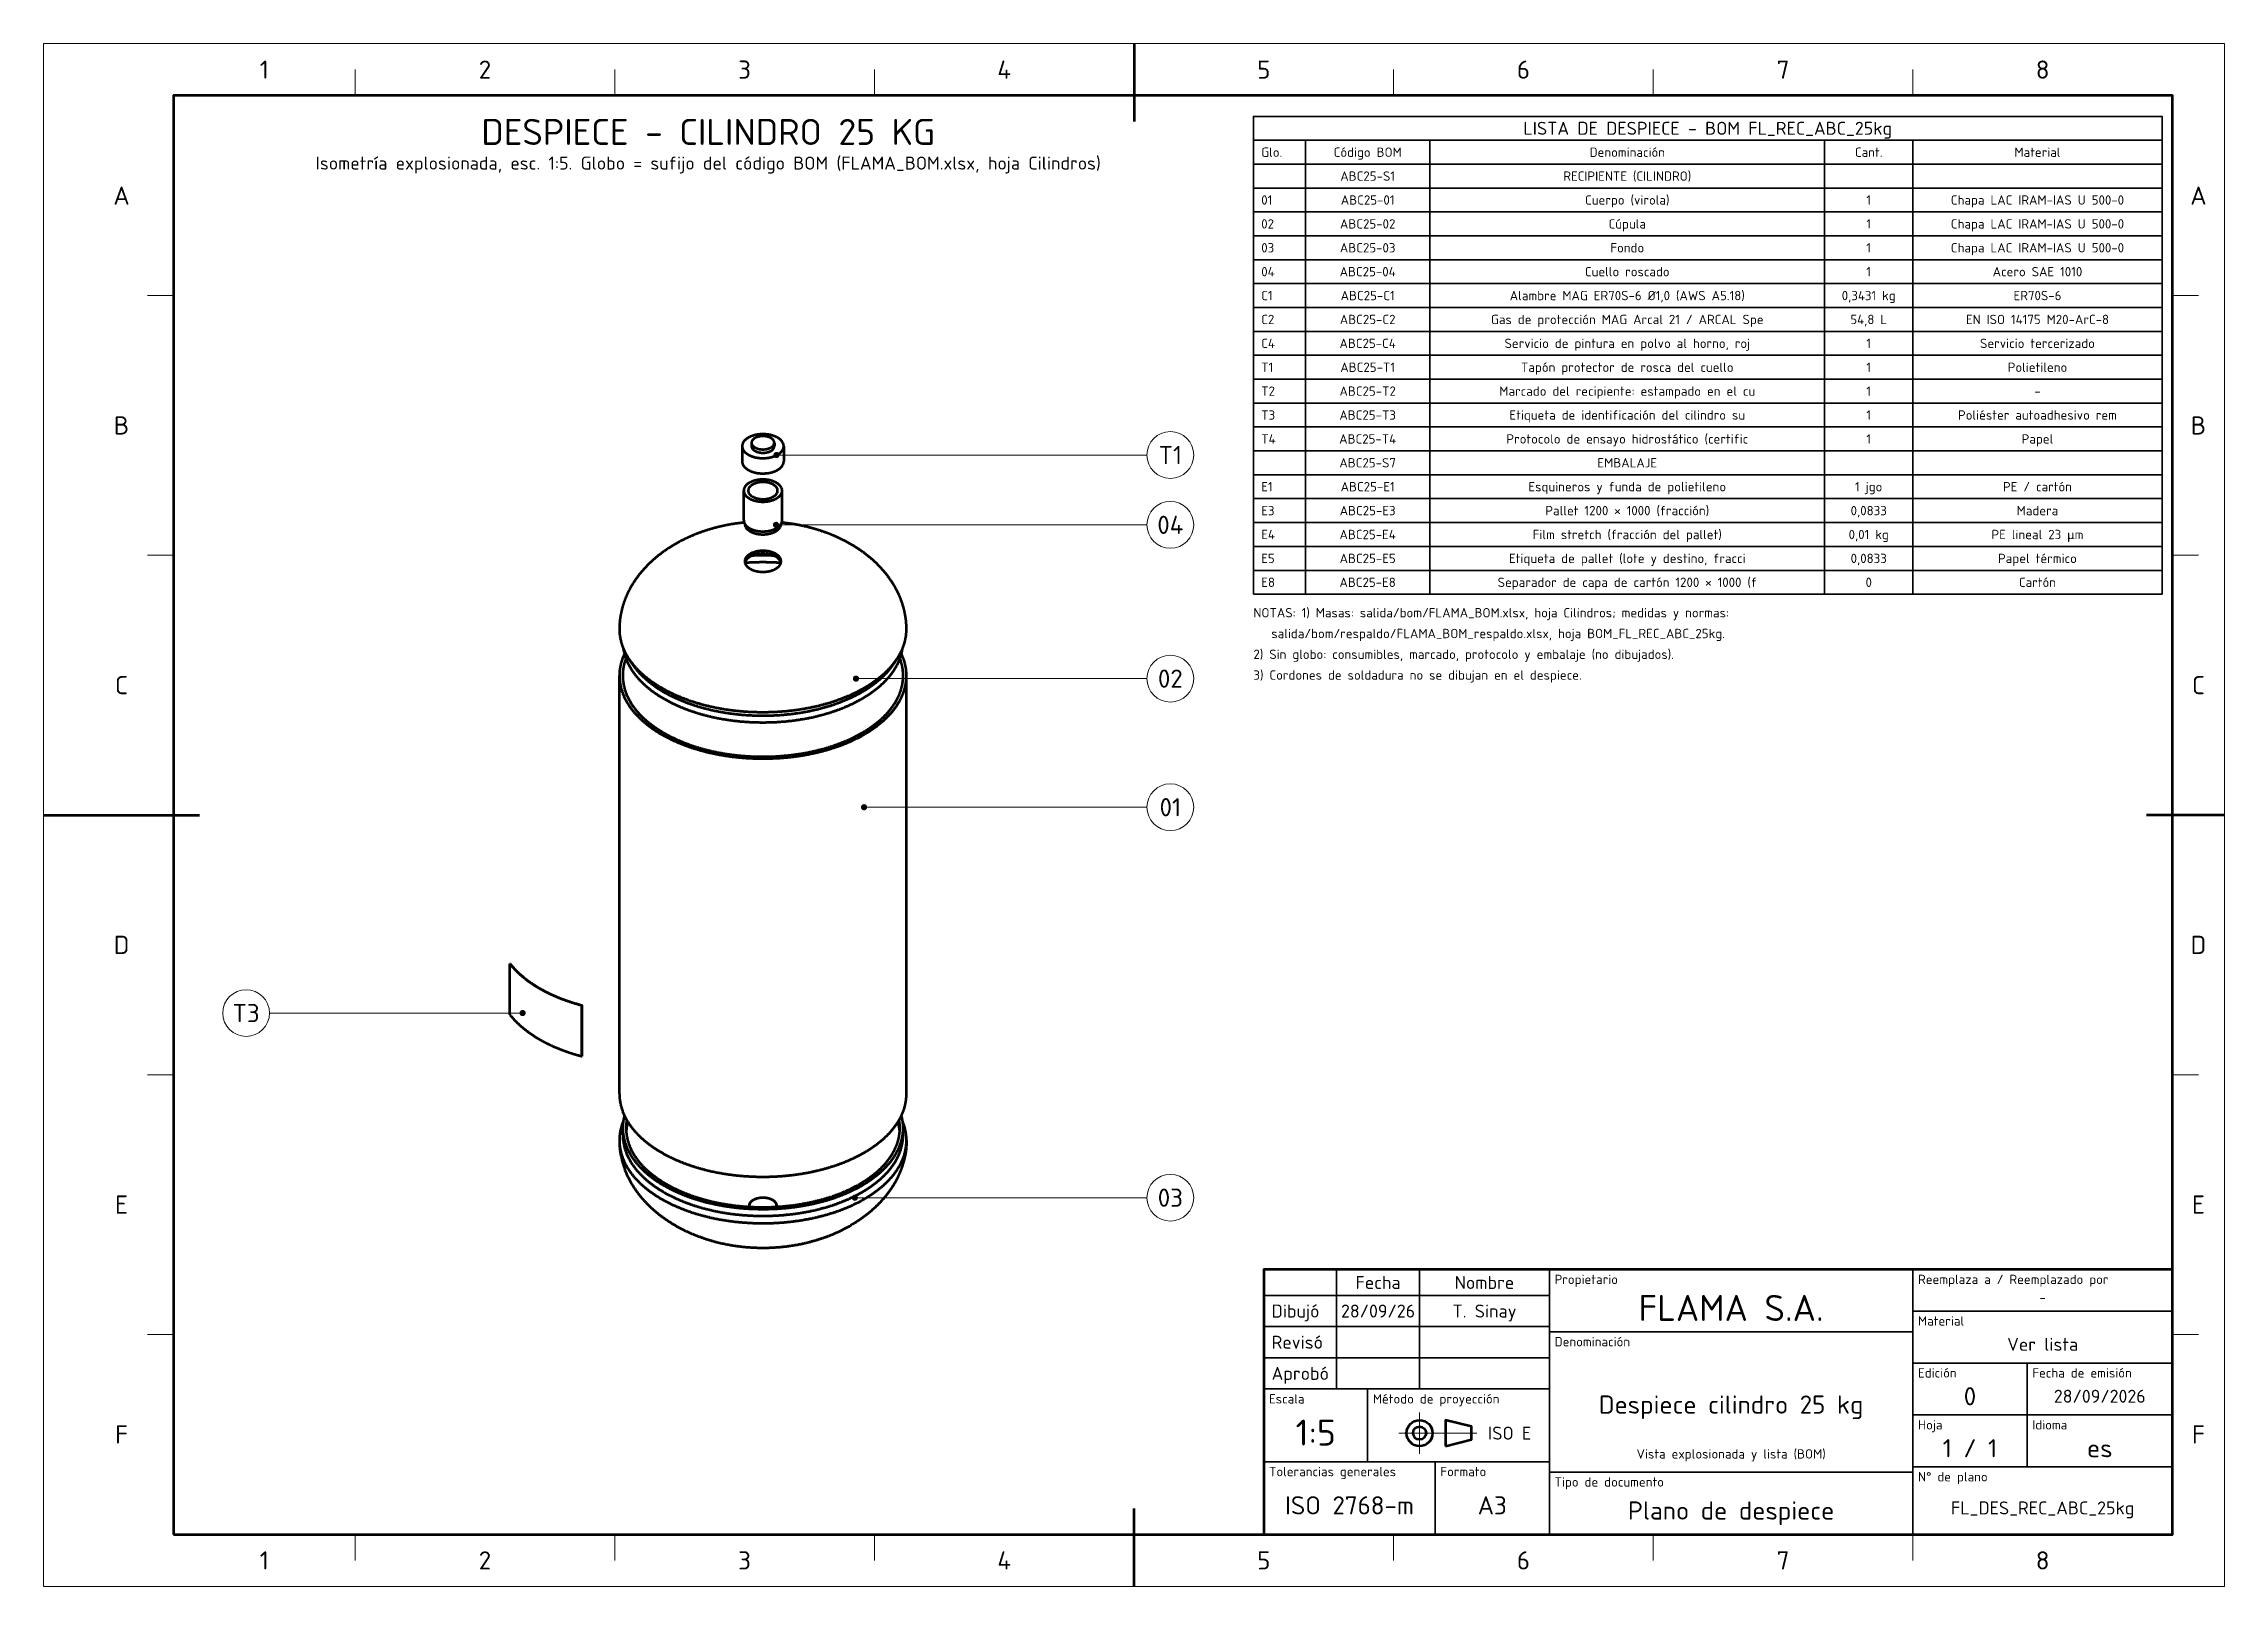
# Paper-space layout 'Lamina' of a CAD drawing. Header units: millimetres. Extents: x 0 to 420, y 0 to 297.
# The model-space entities are those that its viewports show. They can reach past a viewport. Long polylines and large blocks are cut down to what shows.
import ezdxf
from ezdxf.enums import TextEntityAlignment as Align

# ---------------------------------------------------------------- set-up
doc = ezdxf.new("R2010")
doc.units = ezdxf.units.MM
doc.linetypes.add('IRAM-F-TRAZO-PUNTO', pattern=[20, 15, -2, 1, -2])
for name, color, linetype, lineweight in [('01-VISIBLE', 7, 'CONTINUOUS', 70), ('03-EJE', 1, 'IRAM-F-TRAZO-PUNTO', 18), ('06-TEXTO', 7, 'CONTINUOUS', 25), ('07-RECUADRO', 7, 'CONTINUOUS', 70), ('08-FINA', 5, 'CONTINUOUS', 18), ('10-ROTULO', 7, 'CONTINUOUS', 35), ('11-TEXTO-ROTULO', 7, 'CONTINUOUS', 25)]:
    doc.layers.add(name, color=color, linetype=linetype, lineweight=lineweight)
doc.styles.add('ISO3098', font='isocpeur.ttf')

psp = doc.layouts.new('Lamina')

msp = doc.modelspace()

# ---------------------------------------------------------------- texts
at = {"layer": '06-TEXTO', "style": 'ISO3098'}
for s, height, p in [('1', 3.5, (42.5, 292)), ('2', 3.5, (85, 292)), ('3', 3.5, (135, 292)), ('4', 3.5, (185, 292)), ('5', 3.5, (235, 292)), ('6', 3.5, (285, 292)), ('7', 3.5, (335, 292)), ('8', 3.5, (385, 292)), ('DESPIECE - CILINDRO 25 KG', 5, (128, 280)), ('LISTA DE DESPIECE - BOM FL_REC_ABC_25kg', 2.5, (320.5, 280.7)), ('Isometría explosionada, esc. 1:5. Globo = sufijo del código BOM (FLAMA_BOM.xlsx, hoja Cilindros)', 2.5, (128, 274)), ('Código BOM', 1.8, (255, 276.1)), ('Denominación', 1.8, (305, 276.1)), ('Cant.', 1.8, (351.5, 276.1)), ('Material', 1.8, (384, 276.1)), ('A', 3.5, (15, 267.75)), ('ABC25-S1', 1.8, (255, 271.5)), ('RECIPIENTE (CILINDRO)', 1.8, (305, 271.5)), ('A', 3.5, (415, 267.75)), ('ABC25-01', 1.8, (255, 266.9)), ('Cuerpo (virola)', 1.8, (305, 266.9)), ('1', 1.8, (351.5, 266.9)), ('Chapa LAC IRAM-IAS U 500-0', 1.8, (384, 266.9)), ('ABC25-02', 1.8, (255, 262.3)), ('Cúpula', 1.8, (305, 262.3)), ('1', 1.8, (351.5, 262.3)), ('Chapa LAC IRAM-IAS U 500-0', 1.8, (384, 262.3)), ('ABC25-03', 1.8, (255, 257.7)), ('Fondo', 1.8, (305, 257.7)), ('1', 1.8, (351.5, 257.7)), ('Chapa LAC IRAM-IAS U 500-0', 1.8, (384, 257.7)), ('ABC25-04', 1.8, (255, 253.1)), ('Cuello roscado', 1.8, (305, 253.1)), ('1', 1.8, (351.5, 253.1)), ('Acero SAE 1010', 1.8, (384, 253.1)), ('ABC25-C1', 1.8, (255, 248.5)), ('Alambre MAG ER70S-6 Ø1,0 (AWS A5.18)', 1.8, (305, 248.5)), ('0,3431 kg', 1.8, (351.5, 248.5)), ('ER70S-6', 1.8, (384, 248.5)), ('ABC25-C2', 1.8, (255, 243.9)), ('Gas de protección MAG Arcal 21 / ARCAL Spe', 1.8, (305, 243.9)), ('54,8 L', 1.8, (351.5, 243.9)), ('EN ISO 14175 M20-ArC-8', 1.8, (384, 243.9)), ('ABC25-C4', 1.8, (255, 239.3)), ('Servicio de pintura en polvo al horno, roj', 1.8, (305, 239.3)), ('1', 1.8, (351.5, 239.3)), ('Servicio tercerizado', 1.8, (384, 239.3)), ('ABC25-T1', 1.8, (255, 234.7)), ('Tapón protector de rosca del cuello', 1.8, (305, 234.7)), ('1', 1.8, (351.5, 234.7)), ('Polietileno', 1.8, (384, 234.7)), ('ABC25-T2', 1.8, (255, 230.1)), ('Marcado del recipiente: estampado en el cu', 1.8, (305, 230.1)), ('1', 1.8, (351.5, 230.1)), ('-', 1.8, (384, 230.1)), ('B', 3.5, (15, 223.5)), ('ABC25-T3', 1.8, (255, 225.5)), ('Etiqueta de identificación del cilindro su', 1.8, (305, 225.5)), ('1', 1.8, (351.5, 225.5)), ('Poliéster autoadhesivo rem', 1.8, (384, 225.5)), ('B', 3.5, (415, 223.5)), ('T1', 3.5, (217, 217.8)), ('ABC25-T4', 1.8, (255, 220.9)), ('Protocolo de ensayo hidrostático (certific', 1.8, (305, 220.9)), ('1', 1.8, (351.5, 220.9)), ('Papel', 1.8, (384, 220.9)), ('ABC25-S7', 1.8, (255, 216.3)), ('EMBALAJE', 1.8, (305, 216.3)), ('ABC25-E1', 1.8, (255, 211.7)), ('Esquineros y funda de polietileno', 1.8, (305, 211.7)), ('1 jgo', 1.8, (351.5, 211.7)), ('PE / cartón', 1.8, (384, 211.7)), ('04', 3.5, (217, 204.36)), ('ABC25-E3', 1.8, (255, 207.1)), ('Pallet 1200 × 1000 (fracción)', 1.8, (305, 207.1)), ('0,0833', 1.8, (351.5, 207.1)), ('Madera', 1.8, (384, 207.1)), ('ABC25-E4', 1.8, (255, 202.5)), ('Film stretch (fracción del pallet)', 1.8, (305, 202.5)), ('0,01 kg', 1.8, (351.5, 202.5)), ('PE lineal 23 µm', 1.8, (384, 202.5)), ('ABC25-E5', 1.8, (255, 197.9)), ('Etiqueta de pallet (lote y destino, fracci', 1.8, (305, 197.9)), ('0,0833', 1.8, (351.5, 197.9)), ('Papel térmico', 1.8, (384, 197.9)), ('ABC25-E8', 1.8, (255, 193.3)), ('Separador de capa de cartón 1200 × 1000 (f', 1.8, (305, 193.3)), ('0', 1.8, (351.5, 193.3)), ('Cartón', 1.8, (384, 193.3)), ('02', 3.5, (217, 174.75)), ('C', 3.5, (15, 173.5)), ('C', 3.5, (415, 173.5)), ('01', 3.5, (217, 150)), ('D', 3.5, (15, 123.5)), ('D', 3.5, (415, 123.5)), ('T3', 3.5, (39, 110.37)), ('03', 3.5, (217, 74.82)), ('E', 3.5, (15, 73.5)), ('E', 3.5, (415, 73.5)), ('F', 3.5, (15, 29.25)), ('F', 3.5, (415, 29.25)), ('1', 3.5, (42.5, 5)), ('2', 3.5, (85, 5)), ('3', 3.5, (135, 5)), ('4', 3.5, (185, 5)), ('5', 3.5, (235, 5)), ('6', 3.5, (285, 5)), ('7', 3.5, (335, 5)), ('8', 3.5, (385, 5))]:
    msp.add_text(s, height=height, dxfattribs=at).set_placement(p, align=Align.MIDDLE_CENTER)
for s, p in [('Glo.', (234.5, 276.1)), ('01', (234.5, 266.9)), ('02', (234.5, 262.3)), ('03', (234.5, 257.7)), ('04', (234.5, 253.1)), ('C1', (234.5, 248.5)), ('C2', (234.5, 243.9)), ('C4', (234.5, 239.3)), ('T1', (234.5, 234.7)), ('T2', (234.5, 230.1)), ('T3', (234.5, 225.5)), ('T4', (234.5, 220.9)), ('E1', (234.5, 211.7)), ('E3', (234.5, 207.1)), ('E4', (234.5, 202.5)), ('E5', (234.5, 197.9)), ('E8', (234.5, 193.3))]:
    msp.add_text(s, height=1.8, dxfattribs=at).set_placement(p, align=Align.MIDDLE_LEFT)
for s, p in [('NOTAS: 1) Masas: salida/bom/FLAMA_BOM.xlsx, hoja Cilindros; medidas y normas:', (233, 186)), ('   salida/bom/respaldo/FLAMA_BOM_respaldo.xlsx, hoja BOM_FL_REC_ABC_25kg.', (233, 182)), ('2) Sin globo: consumibles, marcado, protocolo y embalaje (no dibujados).', (233, 178)), ('3) Cordones de soldadura no se dibujan en el despiece.', (233, 174))]:
    msp.add_text(s, height=1.8, dxfattribs=at).set_placement(p, align=Align.BOTTOM_LEFT)
at = {"layer": '11-TEXTO-ROTULO', "style": 'ISO3098'}
for s, height, p in [('Fecha', 2.5, (257, 58.5)), ('Nombre', 2.5, (277.5, 58.5)), ('FLAMA S.A.', 5, (325, 53.6)), ('-', 1.8, (385, 55.6)), ('28/09/26', 2.5, (257, 53)), ('T. Sinay', 2.5, (277.5, 53)), ('Ver lista', 2.5, (385, 46.6)), ('0', 3.5, (371, 36.6)), ('28/09/2026', 2.5, (396, 36.6)), ('Despiece cilindro 25 kg', 3.5, (325, 35)), ('1:5', 5, (245, 29.6)), ('Vista explosionada y lista (BOM)', 1.8, (325, 25.5)), ('1 / 1', 3.5, (371, 26.6)), ('es', 3.5, (396, 26.6)), ('ISO 2768-m', 3.5, (251.5, 15.6)), ('A3', 3.5, (279, 15.6)), ('Plano de despiece', 3.5, (325, 14.6)), ('FL_DES_REC_ABC_25kg', 2.5, (385, 15.1))]:
    msp.add_text(s, height=height, dxfattribs=at).set_placement(p, align=Align.MIDDLE_CENTER)
for s, p in [('Propietario', (291, 60)), ('Reemplaza a / Reemplazado por', (361, 60)), ('Material', (361, 52)), ('Denominación', (291, 48)), ('Edición', (361, 42)), ('Fecha de emisión', (383, 42)), ('Escala', (236, 37)), ('Método de proyección', (256, 37)), ('Hoja', (361, 32)), ('Idioma', (383, 32)), ('Tolerancias generales', (236, 23)), ('Formato', (269, 23)), ('Tipo de documento', (291, 21)), ('N° de plano', (361, 22))]:
    msp.add_text(s, height=1.8, dxfattribs=at).set_placement(p, align=Align.TOP_LEFT)
for s, p in [('Dibujó', (236.5, 53)), ('Revisó', (236.5, 47)), ('Aprobó', (236.5, 41))]:
    msp.add_text(s, height=2.5, dxfattribs=at).set_placement(p, align=Align.MIDDLE_LEFT)
msp.add_text('ISO E', height=2.5, dxfattribs=at).set_placement((286.5, 29.5), align=Align.MIDDLE_RIGHT)

# ---------------------------------------------------------------- hatches: boundary and pattern name
at = {"layer": '08-FINA'}
h = msp.add_hatch(color=7, dxfattribs=at)
h.dxf.hatch_style = 1
edge = h.paths.add_edge_path()
edge.add_arc((141.14, 217.8), 0.6, 0, 360)
h = msp.add_hatch(color=7, dxfattribs=at)
h.dxf.hatch_style = 1
edge = h.paths.add_edge_path()
edge.add_arc((141.06, 204.36), 0.6, 0, 360)
h = msp.add_hatch(color=7, dxfattribs=at)
h.dxf.hatch_style = 1
edge = h.paths.add_edge_path()
edge.add_arc((156.45, 174.75), 0.6, 0, 360)
h = msp.add_hatch(color=7, dxfattribs=at)
h.dxf.hatch_style = 1
edge = h.paths.add_edge_path()
edge.add_arc((158.01, 150), 0.6, 0, 360)
h = msp.add_hatch(color=7, dxfattribs=at)
h.dxf.hatch_style = 1
edge = h.paths.add_edge_path()
edge.add_arc((92.25, 110.37), 0.6, 0, 360)
h = msp.add_hatch(color=7, dxfattribs=at)
h.dxf.hatch_style = 1
edge = h.paths.add_edge_path()
edge.add_arc((156.24, 74.82), 0.6, 0, 360)

# ---------------------------------------------------------------- linework, layer by layer
at = {"layer": '01-VISIBLE'}
for p, q in [((134.54, 219.5), (134.54, 216.56)), ((136.34, 220.16), (136.34, 219.5)), ((140.74, 220.16), (140.74, 219.5)), ((142.54, 219.5), (142.54, 216.56)), ((134.84, 205.23), (134.84, 210.95)), ((142.24, 205.23), (142.24, 210.95)), ((113.27, 177.72), (112.67, 178.63)), ((163.8, 177.72), (164.4, 178.63)), ((110.89, 94.82), (110.89, 175.33)), ((166.19, 94.82), (166.19, 175.33)), ((89.87, 119.87), (89.81, 119.85)), ((89.81, 110.05), (89.81, 119.85)), ((103.7, 111.88), (103.68, 111.85)), ((103.68, 102.05), (103.68, 111.85)), ((103.7, 102.08), (103.7, 111.88)), ((103.7, 102.08), (103.68, 102.05)), ((111.53, 86.92), (111.53, 88.23)), ((165.55, 86.92), (165.55, 88.23))]:
    msp.add_line(p, q, dxfattribs=at)
for points in [[(142.54, 219.5), (142.53, 219.58), (142.53, 219.66), (142.51, 219.74), (142.5, 219.82), (142.48, 219.9), (142.45, 219.97), (142.42, 220.05), (142.39, 220.12), (142.35, 220.19), (142.31, 220.26), (142.27, 220.33), (142.22, 220.4), (142.18, 220.46), (142.13, 220.52), (142.07, 220.58), (142.02, 220.64), (141.96, 220.7), (141.9, 220.75), (141.84, 220.8), (141.78, 220.86), (141.72, 220.9), (141.65, 220.95), (141.59, 221), (141.52, 221.04), (141.45, 221.08), (141.38, 221.13), (141.31, 221.17), (141.24, 221.2), (141.17, 221.24), (141.1, 221.28), (141.03, 221.31), (140.96, 221.34), (140.88, 221.37), (140.81, 221.4), (140.73, 221.43), (140.66, 221.46), (140.58, 221.49), (140.51, 221.51), (140.43, 221.54), (140.35, 221.56), (140.28, 221.58), (140.2, 221.6), (140.12, 221.62), (140.04, 221.64), (139.97, 221.66), (139.89, 221.68), (139.81, 221.69), (139.73, 221.71), (139.65, 221.72), (139.57, 221.73), (139.49, 221.75), (139.41, 221.76), (139.33, 221.77), (139.25, 221.78), (139.18, 221.78), (139.1, 221.79), (139.02, 221.8), (138.94, 221.8), (138.86, 221.81), (138.78, 221.81), (138.7, 221.81), (138.62, 221.81), (138.54, 221.81), (138.46, 221.81), (138.38, 221.81), (138.3, 221.81), (138.22, 221.81), (138.14, 221.8), (138.06, 221.8), (137.98, 221.79), (137.9, 221.78), (137.82, 221.78), (137.74, 221.77), (137.66, 221.76), (137.58, 221.75), (137.5, 221.73), (137.42, 221.72), (137.34, 221.71), (137.26, 221.69), (137.18, 221.68), (137.11, 221.66), (137.03, 221.64), (136.95, 221.62), (136.87, 221.6), (136.79, 221.58), (136.72, 221.56), (136.64, 221.54), (136.56, 221.51), (136.49, 221.49), (136.41, 221.46), (136.34, 221.43), (136.26, 221.4), (136.19, 221.37), (136.12, 221.34), (136.04, 221.31), (135.97, 221.28), (135.9, 221.24), (135.83, 221.2), (135.76, 221.17), (135.69, 221.13), (135.62, 221.08), (135.55, 221.04), (135.48, 221), (135.42, 220.95), (135.35, 220.9), (135.29, 220.86), (135.23, 220.8), (135.17, 220.75), (135.11, 220.7), (135.05, 220.64), (135, 220.58), (134.95, 220.52), (134.89, 220.46), (134.85, 220.4), (134.8, 220.33), (134.76, 220.26), (134.72, 220.19), (134.68, 220.12), (134.65, 220.05), (134.62, 219.97), (134.59, 219.9), (134.57, 219.82), (134.56, 219.74), (134.55, 219.66), (134.54, 219.58), (134.54, 219.5)], [(134.54, 219.5), (134.54, 219.42), (134.55, 219.34), (134.56, 219.26), (134.57, 219.18), (134.6, 219.11), (134.62, 219.03), (134.65, 218.96), (134.68, 218.88), (134.72, 218.81), (134.76, 218.74), (134.8, 218.67), (134.85, 218.61), (134.9, 218.54), (134.95, 218.48), (135, 218.42), (135.06, 218.36), (135.12, 218.3), (135.18, 218.25), (135.24, 218.2), (135.3, 218.15), (135.36, 218.1), (135.43, 218.05), (135.5, 218), (135.56, 217.96), (135.63, 217.92), (135.7, 217.88), (135.77, 217.84), (135.84, 217.8), (135.91, 217.76), (135.99, 217.72), (136.06, 217.69), (136.13, 217.66), (136.21, 217.63), (136.28, 217.6), (136.36, 217.57), (136.43, 217.54), (136.51, 217.51), (136.59, 217.49), (136.66, 217.46), (136.74, 217.44), (136.82, 217.42), (136.9, 217.4), (136.97, 217.38), (137.05, 217.36), (137.13, 217.34), (137.21, 217.33), (137.29, 217.31), (137.37, 217.3), (137.45, 217.28), (137.53, 217.27), (137.61, 217.26), (137.69, 217.25), (137.77, 217.24), (137.85, 217.23), (137.93, 217.22), (138.01, 217.22), (138.09, 217.21), (138.17, 217.2), (138.25, 217.2), (138.33, 217.2), (138.41, 217.2), (138.49, 217.2), (138.57, 217.2), (138.65, 217.2), (138.73, 217.2), (138.81, 217.2), (138.89, 217.2), (138.97, 217.21), (139.06, 217.21), (139.14, 217.22), (139.22, 217.23), (139.3, 217.24), (139.38, 217.25), (139.46, 217.26), (139.54, 217.27), (139.62, 217.28), (139.7, 217.29), (139.77, 217.31), (139.85, 217.32), (139.93, 217.34), (140.01, 217.36), (140.09, 217.38), (140.17, 217.4), (140.25, 217.42), (140.32, 217.44), (140.4, 217.46), (140.48, 217.49), (140.55, 217.51), (140.63, 217.54), (140.71, 217.56), (140.78, 217.59), (140.86, 217.62), (140.93, 217.66), (141.01, 217.69), (141.08, 217.72), (141.15, 217.76), (141.22, 217.79), (141.29, 217.83), (141.36, 217.87)], [(140.74, 220.16), (140.73, 220.24), (140.72, 220.32), (140.7, 220.39), (140.67, 220.47), (140.63, 220.54), (140.59, 220.61), (140.54, 220.68), (140.49, 220.74), (140.44, 220.8), (140.38, 220.85), (140.32, 220.9), (140.25, 220.95), (140.19, 221), (140.12, 221.04), (140.05, 221.08), (139.98, 221.12), (139.9, 221.15), (139.83, 221.18), (139.76, 221.21), (139.68, 221.24), (139.61, 221.27), (139.53, 221.29), (139.45, 221.31), (139.37, 221.33), (139.29, 221.35), (139.22, 221.37), (139.14, 221.38), (139.06, 221.39), (138.98, 221.4), (138.9, 221.41), (138.82, 221.42), (138.74, 221.42), (138.66, 221.43), (138.58, 221.43), (138.5, 221.43), (138.41, 221.43), (138.33, 221.42), (138.25, 221.42), (138.17, 221.41), (138.09, 221.4), (138.01, 221.39), (137.93, 221.38), (137.86, 221.37), (137.78, 221.35), (137.7, 221.33), (137.62, 221.31), (137.54, 221.29), (137.47, 221.27), (137.39, 221.24), (137.31, 221.21), (137.24, 221.18), (137.17, 221.15), (137.09, 221.12), (137.02, 221.08), (136.95, 221.04), (136.88, 221), (136.82, 220.95), (136.75, 220.9), (136.69, 220.85), (136.63, 220.8), (136.58, 220.74), (136.53, 220.68), (136.48, 220.61), (136.44, 220.54), (136.4, 220.47), (136.37, 220.39), (136.35, 220.32), (136.34, 220.24), (136.34, 220.16)], [(136.34, 220.16), (136.34, 220.08), (136.35, 220), (136.38, 219.92), (136.4, 219.84), (136.44, 219.77), (136.48, 219.7), (136.53, 219.63), (136.58, 219.57), (136.64, 219.51), (136.7, 219.46), (136.76, 219.41), (136.83, 219.36), (136.89, 219.31), (136.96, 219.27), (137.03, 219.23), (137.11, 219.19), (137.18, 219.16), (137.25, 219.12), (137.33, 219.09), (137.41, 219.07), (137.48, 219.04), (137.56, 219.02), (137.64, 219), (137.72, 218.98), (137.8, 218.96), (137.88, 218.95), (137.96, 218.93), (138.04, 218.92), (138.12, 218.91), (138.2, 218.9), (138.28, 218.9), (138.36, 218.89), (138.44, 218.89), (138.53, 218.89), (138.61, 218.89), (138.69, 218.89), (138.77, 218.89), (138.85, 218.9), (138.93, 218.91), (139.01, 218.92), (139.09, 218.93), (139.17, 218.94), (139.25, 218.96), (139.33, 218.97), (139.41, 218.99), (139.49, 219.01), (139.57, 219.04), (139.65, 219.06), (139.72, 219.09), (139.8, 219.12), (139.87, 219.15), (139.95, 219.18), (140.02, 219.22), (140.09, 219.26)], [(136.34, 219.5), (136.34, 219.42), (136.35, 219.34), (136.38, 219.26), (136.4, 219.19), (136.44, 219.12), (136.48, 219.05), (136.53, 218.98), (136.58, 218.92), (136.64, 218.86), (136.7, 218.8), (136.76, 218.75), (136.83, 218.7), (136.89, 218.66), (136.96, 218.62), (137.03, 218.58), (137.11, 218.54), (137.18, 218.5), (137.25, 218.47), (137.33, 218.44), (137.41, 218.41), (137.48, 218.39), (137.56, 218.37), (137.64, 218.34), (137.72, 218.32), (137.8, 218.31), (137.88, 218.29), (137.96, 218.28), (138.04, 218.27), (138.12, 218.26), (138.2, 218.25), (138.28, 218.24), (138.36, 218.24), (138.44, 218.24), (138.53, 218.23), (138.61, 218.23), (138.69, 218.24), (138.77, 218.24), (138.85, 218.25), (138.93, 218.25), (139.01, 218.26), (139.09, 218.28), (139.17, 218.29), (139.25, 218.3), (139.33, 218.32), (139.41, 218.34), (139.49, 218.36), (139.57, 218.38), (139.65, 218.41), (139.72, 218.44), (139.8, 218.46), (139.87, 218.5), (139.95, 218.53), (140.02, 218.57), (140.09, 218.61)], [(140.09, 219.26), (140.16, 219.3), (140.23, 219.35), (140.3, 219.4), (140.36, 219.45), (140.42, 219.5), (140.48, 219.56), (140.53, 219.63), (140.58, 219.69), (140.63, 219.76), (140.66, 219.84), (140.69, 219.91), (140.72, 219.99), (140.73, 220.08), (140.74, 220.16)], [(140.09, 218.61), (140.16, 218.65), (140.23, 218.69), (140.3, 218.74), (140.36, 218.8), (140.42, 218.85), (140.48, 218.91), (140.53, 218.97), (140.58, 219.04), (140.63, 219.11), (140.66, 219.18), (140.69, 219.26), (140.72, 219.34), (140.73, 219.42), (140.74, 219.5)], [(141.36, 217.87), (141.43, 217.91), (141.5, 217.96), (141.57, 218), (141.64, 218.05), (141.7, 218.09), (141.77, 218.14), (141.83, 218.19), (141.89, 218.25), (141.95, 218.3), (142.01, 218.36), (142.06, 218.42), (142.12, 218.48), (142.17, 218.54), (142.22, 218.6), (142.27, 218.67), (142.31, 218.74), (142.35, 218.81), (142.39, 218.88), (142.42, 218.95), (142.45, 219.03), (142.48, 219.11), (142.5, 219.18), (142.51, 219.26), (142.53, 219.34), (142.53, 219.42), (142.54, 219.5)], [(134.54, 216.56), (134.54, 216.48), (134.55, 216.4), (134.56, 216.32), (134.57, 216.25), (134.6, 216.17), (134.62, 216.09), (134.65, 216.02), (134.68, 215.94), (134.72, 215.87), (134.76, 215.8), (134.8, 215.73), (134.85, 215.67), (134.9, 215.6), (134.95, 215.54), (135, 215.48), (135.06, 215.42), (135.12, 215.37), (135.18, 215.31), (135.24, 215.26), (135.3, 215.21), (135.36, 215.16), (135.43, 215.11), (135.5, 215.06), (135.56, 215.02), (135.63, 214.98), (135.7, 214.94), (135.77, 214.9), (135.84, 214.86), (135.91, 214.82), (135.99, 214.79), (136.06, 214.75), (136.13, 214.72), (136.21, 214.69), (136.28, 214.66), (136.36, 214.63), (136.43, 214.6), (136.51, 214.57), (136.59, 214.55), (136.66, 214.52), (136.74, 214.5), (136.82, 214.48), (136.9, 214.46), (136.97, 214.44), (137.05, 214.42), (137.13, 214.4), (137.21, 214.39), (137.29, 214.37), (137.37, 214.36), (137.45, 214.34), (137.53, 214.33), (137.61, 214.32), (137.69, 214.31), (137.77, 214.3), (137.85, 214.29), (137.93, 214.28), (138.01, 214.28), (138.09, 214.27), (138.17, 214.27), (138.25, 214.26), (138.33, 214.26), (138.41, 214.26), (138.49, 214.26), (138.57, 214.26), (138.65, 214.26), (138.73, 214.26), (138.81, 214.26), (138.89, 214.26), (138.97, 214.27), (139.06, 214.28), (139.14, 214.28), (139.22, 214.29), (139.3, 214.3), (139.38, 214.31), (139.46, 214.32), (139.54, 214.33), (139.62, 214.34), (139.7, 214.35), (139.77, 214.37), (139.85, 214.38), (139.93, 214.4), (140.01, 214.42), (140.09, 214.44), (140.17, 214.46), (140.25, 214.48), (140.32, 214.5), (140.4, 214.52), (140.48, 214.55), (140.55, 214.57), (140.63, 214.6), (140.71, 214.63), (140.78, 214.65), (140.86, 214.68), (140.93, 214.72), (141.01, 214.75), (141.08, 214.78), (141.15, 214.82), (141.22, 214.85), (141.29, 214.89), (141.36, 214.93)], [(141.36, 214.93), (141.43, 214.97), (141.5, 215.02), (141.57, 215.06), (141.64, 215.11), (141.7, 215.15), (141.77, 215.2), (141.83, 215.25), (141.89, 215.31), (141.95, 215.36), (142.01, 215.42), (142.06, 215.48), (142.12, 215.54), (142.17, 215.6), (142.22, 215.66), (142.27, 215.73), (142.31, 215.8), (142.35, 215.87), (142.39, 215.94), (142.42, 216.01), (142.45, 216.09), (142.48, 216.17), (142.5, 216.24), (142.51, 216.32), (142.53, 216.4), (142.53, 216.48), (142.54, 216.56)], [(142.24, 210.95), (142.23, 211.03), (142.23, 211.11), (142.21, 211.19), (142.19, 211.27), (142.17, 211.34), (142.14, 211.42), (142.11, 211.49), (142.08, 211.57), (142.04, 211.64), (142, 211.71), (141.95, 211.77), (141.9, 211.84), (141.85, 211.9), (141.8, 211.96), (141.74, 212.02), (141.68, 212.07), (141.62, 212.13), (141.56, 212.18), (141.5, 212.23), (141.44, 212.28), (141.37, 212.32), (141.3, 212.37), (141.23, 212.41), (141.17, 212.45), (141.1, 212.49), (141.02, 212.53), (140.95, 212.57), (140.88, 212.6), (140.81, 212.64), (140.73, 212.67), (140.66, 212.7), (140.59, 212.73), (140.51, 212.76), (140.43, 212.78), (140.36, 212.81), (140.28, 212.83), (140.2, 212.86), (140.13, 212.88), (140.05, 212.9), (139.97, 212.92), (139.89, 212.94), (139.81, 212.95), (139.73, 212.97), (139.66, 212.99), (139.58, 213), (139.5, 213.01), (139.42, 213.02), (139.34, 213.03), (139.26, 213.04), (139.18, 213.05), (139.1, 213.06), (139.02, 213.07), (138.94, 213.07), (138.86, 213.08), (138.78, 213.08), (138.7, 213.08), (138.62, 213.09), (138.54, 213.09), (138.46, 213.09), (138.37, 213.08), (138.29, 213.08), (138.21, 213.08), (138.13, 213.07), (138.05, 213.07), (137.97, 213.06), (137.89, 213.05), (137.81, 213.04), (137.73, 213.03), (137.65, 213.02), (137.57, 213.01), (137.49, 213), (137.42, 212.99), (137.34, 212.97), (137.26, 212.95), (137.18, 212.94), (137.1, 212.92), (137.02, 212.9), (136.94, 212.88), (136.87, 212.86), (136.79, 212.83), (136.71, 212.81), (136.64, 212.78), (136.56, 212.76), (136.49, 212.73), (136.41, 212.7), (136.34, 212.67), (136.26, 212.64), (136.19, 212.6), (136.12, 212.57), (136.05, 212.53), (135.98, 212.49), (135.91, 212.45), (135.84, 212.41), (135.77, 212.37), (135.7, 212.32), (135.64, 212.28), (135.57, 212.23), (135.51, 212.18), (135.45, 212.13), (135.39, 212.07), (135.33, 212.02), (135.27, 211.96), (135.22, 211.9), (135.17, 211.84), (135.12, 211.77), (135.08, 211.71), (135.03, 211.64), (134.99, 211.57), (134.96, 211.49), (134.93, 211.42), (134.9, 211.34), (134.88, 211.27), (134.86, 211.19), (134.85, 211.11), (134.84, 211.03), (134.84, 210.95)], [(134.84, 210.95), (134.84, 210.87), (134.85, 210.79), (134.86, 210.71), (134.88, 210.63), (134.9, 210.55), (134.93, 210.48), (134.96, 210.41), (134.99, 210.33), (135.03, 210.26), (135.07, 210.19), (135.12, 210.13), (135.17, 210.06), (135.22, 210), (135.27, 209.94), (135.33, 209.88), (135.39, 209.83), (135.45, 209.77), (135.51, 209.72), (135.57, 209.67), (135.63, 209.62), (135.7, 209.58), (135.77, 209.53), (135.83, 209.49), (135.9, 209.45), (135.97, 209.41), (136.04, 209.37), (136.11, 209.33), (136.19, 209.3), (136.26, 209.27), (136.33, 209.23), (136.41, 209.2), (136.48, 209.17), (136.56, 209.14), (136.63, 209.12), (136.71, 209.09), (136.78, 209.07), (136.86, 209.04), (136.94, 209.02), (137.02, 209), (137.09, 208.98), (137.17, 208.96), (137.25, 208.95), (137.33, 208.93), (137.41, 208.91), (137.49, 208.9), (137.57, 208.89), (137.65, 208.88), (137.72, 208.87), (137.8, 208.86), (137.88, 208.85), (137.96, 208.84), (138.04, 208.83), (138.12, 208.83), (138.2, 208.82), (138.28, 208.82), (138.36, 208.82), (138.45, 208.81), (138.53, 208.81), (138.61, 208.81), (138.69, 208.82), (138.77, 208.82), (138.85, 208.82), (138.93, 208.83), (139.01, 208.83), (139.09, 208.84), (139.17, 208.84), (139.25, 208.85), (139.33, 208.86), (139.41, 208.87), (139.49, 208.88), (139.56, 208.9), (139.64, 208.91), (139.72, 208.93), (139.8, 208.94), (139.88, 208.96), (139.96, 208.98), (140.04, 209), (140.11, 209.02), (140.19, 209.04), (140.27, 209.06), (140.34, 209.09), (140.42, 209.11), (140.5, 209.14), (140.57, 209.17), (140.65, 209.19), (140.72, 209.23), (140.79, 209.26), (140.87, 209.29), (140.94, 209.33), (141.01, 209.36), (141.08, 209.4), (141.15, 209.44)], [(141.37, 210.95), (141.37, 211.03), (141.36, 211.11), (141.34, 211.19), (141.32, 211.27), (141.29, 211.34), (141.26, 211.41), (141.22, 211.48), (141.17, 211.55), (141.13, 211.62), (141.08, 211.68), (141.02, 211.74), (140.97, 211.8), (140.91, 211.85), (140.85, 211.9), (140.78, 211.95), (140.72, 212), (140.65, 212.04), (140.58, 212.08), (140.51, 212.13), (140.44, 212.16), (140.37, 212.2), (140.3, 212.23), (140.22, 212.27), (140.15, 212.3), (140.07, 212.33), (140, 212.35), (139.92, 212.38), (139.84, 212.4), (139.77, 212.43), (139.69, 212.45), (139.61, 212.47), (139.53, 212.48), (139.45, 212.5), (139.38, 212.51), (139.3, 212.53), (139.22, 212.54), (139.14, 212.55), (139.06, 212.56), (138.98, 212.57), (138.9, 212.57), (138.82, 212.58), (138.74, 212.58), (138.66, 212.59), (138.58, 212.59), (138.5, 212.59), (138.41, 212.59), (138.33, 212.58), (138.25, 212.58), (138.17, 212.57), (138.09, 212.57), (138.01, 212.56), (137.93, 212.55), (137.85, 212.54), (137.77, 212.53), (137.7, 212.51), (137.62, 212.5), (137.54, 212.48), (137.46, 212.47), (137.38, 212.45), (137.3, 212.43), (137.23, 212.4), (137.15, 212.38), (137.07, 212.35), (137, 212.33), (136.92, 212.3), (136.85, 212.27), (136.77, 212.23), (136.7, 212.2), (136.63, 212.16), (136.56, 212.13), (136.49, 212.08), (136.42, 212.04), (136.35, 212), (136.29, 211.95), (136.23, 211.9), (136.16, 211.85), (136.11, 211.8), (136.05, 211.74), (135.99, 211.68), (135.94, 211.62), (135.9, 211.55), (135.85, 211.48), (135.81, 211.41), (135.78, 211.34), (135.75, 211.27), (135.73, 211.19), (135.71, 211.11), (135.7, 211.03), (135.7, 210.95)], [(135.7, 210.95), (135.7, 210.87), (135.71, 210.79), (135.73, 210.71), (135.75, 210.63), (135.78, 210.56), (135.82, 210.48), (135.85, 210.41), (135.9, 210.34), (135.95, 210.28), (136, 210.22), (136.05, 210.16), (136.11, 210.1), (136.17, 210.05), (136.23, 209.99), (136.3, 209.94), (136.36, 209.9), (136.43, 209.85), (136.5, 209.81), (136.57, 209.77), (136.64, 209.73), (136.71, 209.69), (136.78, 209.66), (136.86, 209.63), (136.93, 209.6), (137.01, 209.57), (137.09, 209.54), (137.16, 209.52), (137.24, 209.49), (137.32, 209.47), (137.4, 209.45), (137.47, 209.43), (137.55, 209.41), (137.63, 209.4), (137.71, 209.38), (137.79, 209.37), (137.87, 209.36), (137.95, 209.35), (138.03, 209.34), (138.11, 209.33), (138.19, 209.32), (138.27, 209.32), (138.36, 209.31), (138.44, 209.31), (138.52, 209.31), (138.6, 209.31), (138.68, 209.31), (138.76, 209.32), (138.84, 209.32), (138.92, 209.33), (139, 209.33), (139.08, 209.34), (139.16, 209.35), (139.24, 209.36), (139.32, 209.38), (139.4, 209.39), (139.48, 209.41), (139.56, 209.42), (139.64, 209.44), (139.72, 209.46), (139.8, 209.48), (139.87, 209.5), (139.95, 209.53), (140.03, 209.56), (140.1, 209.58), (140.18, 209.61), (140.25, 209.65), (140.33, 209.68), (140.4, 209.71), (140.47, 209.75), (140.54, 209.79)], [(140.54, 209.79), (140.61, 209.83), (140.68, 209.88), (140.75, 209.93), (140.82, 209.98), (140.88, 210.03), (140.94, 210.08), (141, 210.14), (141.06, 210.2), (141.11, 210.26), (141.16, 210.33), (141.21, 210.4), (141.25, 210.47), (141.29, 210.55), (141.32, 210.62), (141.34, 210.7), (141.36, 210.78), (141.37, 210.87), (141.37, 210.95)], [(141.15, 209.44), (141.22, 209.48), (141.29, 209.52), (141.36, 209.57), (141.42, 209.61), (141.49, 209.66), (141.55, 209.71), (141.62, 209.77), (141.68, 209.82), (141.73, 209.88), (141.79, 209.93), (141.85, 209.99), (141.9, 210.06), (141.95, 210.12), (141.99, 210.19), (142.04, 210.26), (142.08, 210.33), (142.11, 210.4), (142.14, 210.47), (142.17, 210.55), (142.19, 210.63), (142.21, 210.71), (142.22, 210.79), (142.23, 210.87), (142.24, 210.95)], [(134.92, 204.79), (134.83, 204.78), (134.75, 204.77), (134.66, 204.76), (134.57, 204.75), (134.49, 204.74), (134.4, 204.73), (134.32, 204.72), (134.23, 204.71), (134.14, 204.7), (134.06, 204.69), (133.97, 204.68), (133.89, 204.67), (133.8, 204.66), (133.72, 204.65), (133.63, 204.64), (133.55, 204.63), (133.46, 204.61), (133.37, 204.6), (133.29, 204.59), (133.2, 204.58), (133.12, 204.57), (133.03, 204.55), (132.95, 204.54), (132.86, 204.53), (132.78, 204.51), (132.69, 204.5), (132.61, 204.48), (132.52, 204.47), (132.44, 204.46), (132.35, 204.44), (132.27, 204.43), (132.18, 204.41), (132.1, 204.4), (132.01, 204.38), (131.93, 204.37), (131.84, 204.35), (131.76, 204.33), (131.67, 204.32), (131.59, 204.3), (131.5, 204.29), (131.42, 204.27), (131.33, 204.25), (131.25, 204.23), (131.16, 204.22), (131.08, 204.2), (130.99, 204.18), (130.91, 204.16), (130.82, 204.15), (130.74, 204.13), (130.66, 204.11), (130.57, 204.09), (130.49, 204.07), (130.4, 204.05), (130.32, 204.03), (130.24, 204.01), (130.15, 203.99), (130.07, 203.97), (129.98, 203.95), (129.9, 203.93), (129.82, 203.91), (129.73, 203.89), (129.65, 203.87), (129.56, 203.85), (129.48, 203.83), (129.4, 203.8), (129.31, 203.78), (129.23, 203.76), (129.15, 203.74), (129.06, 203.71), (128.98, 203.69), (128.9, 203.67), (128.81, 203.65), (128.73, 203.62), (128.65, 203.6), (128.56, 203.57), (128.48, 203.55), (128.4, 203.53), (128.32, 203.5), (128.23, 203.48), (128.15, 203.45), (128.07, 203.43), (127.99, 203.4), (127.9, 203.38), (127.82, 203.35), (127.74, 203.32), (127.66, 203.3), (127.57, 203.27), (127.49, 203.24), (127.41, 203.22), (127.33, 203.19), (127.25, 203.16), (127.16, 203.14), (127.08, 203.11), (127, 203.08), (126.92, 203.05), (126.84, 203.02), (126.76, 202.99), (126.67, 202.97), (126.59, 202.94), (126.51, 202.91), (126.43, 202.88), (126.35, 202.85), (126.27, 202.82), (126.19, 202.79), (126.11, 202.76), (126.03, 202.73), (125.95, 202.7), (125.87, 202.67), (125.78, 202.63), (125.7, 202.6), (125.62, 202.57), (125.54, 202.54), (125.46, 202.51), (125.38, 202.48), (125.3, 202.44), (125.22, 202.41), (125.14, 202.38), (125.06, 202.34), (124.98, 202.31), (124.9, 202.28), (124.83, 202.24), (124.75, 202.21), (124.67, 202.18), (124.59, 202.14), (124.51, 202.11), (124.43, 202.07), (124.35, 202.04), (124.27, 202), (124.19, 201.97), (124.11, 201.93), (124.04, 201.89), (123.96, 201.86), (123.88, 201.82), (123.8, 201.78), (123.72, 201.75), (123.65, 201.71), (123.57, 201.67), (123.49, 201.63), (123.41, 201.6), (123.33, 201.56), (123.26, 201.52), (123.18, 201.48), (123.1, 201.44), (123.03, 201.4), (122.95, 201.37), (122.87, 201.33), (122.79, 201.29), (122.72, 201.25), (122.64, 201.21), (122.57, 201.17), (122.49, 201.13), (122.41, 201.09), (122.34, 201.04), (122.26, 201), (122.19, 200.96), (122.11, 200.92), (122.03, 200.88), (121.96, 200.84), (121.88, 200.79), (121.81, 200.75), (121.73, 200.71), (121.66, 200.67), (121.58, 200.62), (121.51, 200.58), (121.43, 200.53), (121.36, 200.49), (121.29, 200.45), (121.21, 200.4), (121.14, 200.36), (121.06, 200.31), (120.99, 200.27), (120.92, 200.22), (120.84, 200.18), (120.77, 200.13), (120.7, 200.09), (120.62, 200.04), (120.55, 199.99), (120.48, 199.95), (120.41, 199.9), (120.33, 199.85), (120.26, 199.8), (120.19, 199.76), (120.12, 199.71), (120.05, 199.66), (119.98, 199.61), (119.9, 199.56), (119.83, 199.51), (119.76, 199.47), (119.69, 199.42), (119.62, 199.37), (119.55, 199.32), (119.48, 199.27), (119.41, 199.22), (119.34, 199.17), (119.27, 199.12), (119.2, 199.07), (119.13, 199.01), (119.06, 198.96), (118.99, 198.91), (118.92, 198.86), (118.85, 198.81), (118.78, 198.76), (118.72, 198.7), (118.65, 198.65), (118.58, 198.6), (118.51, 198.54), (118.44, 198.49), (118.38, 198.44), (118.31, 198.38), (118.24, 198.33), (118.17, 198.27), (118.11, 198.22), (118.04, 198.16), (117.97, 198.11), (117.91, 198.05), (117.84, 198), (117.78, 197.94), (117.71, 197.89), (117.64, 197.83), (117.58, 197.77), (117.51, 197.72), (117.45, 197.66), (117.38, 197.6), (117.32, 197.54), (117.26, 197.49), (117.19, 197.43), (117.13, 197.37), (117.06, 197.31), (117, 197.25), (116.94, 197.2), (116.88, 197.14), (116.81, 197.08), (116.75, 197.02), (116.69, 196.96), (116.63, 196.9), (116.56, 196.84), (116.5, 196.78), (116.44, 196.72), (116.38, 196.65), (116.32, 196.59), (116.26, 196.53), (116.2, 196.47), (116.14, 196.41), (116.08, 196.35), (116.02, 196.28), (115.96, 196.22), (115.9, 196.16), (115.84, 196.09), (115.78, 196.03), (115.72, 195.97), (115.67, 195.9), (115.61, 195.84), (115.55, 195.78), (115.49, 195.71), (115.44, 195.65), (115.38, 195.58), (115.32, 195.52), (115.27, 195.45), (115.21, 195.39), (115.15, 195.32), (115.1, 195.25), (115.04, 195.19), (114.99, 195.12), (114.93, 195.05), (114.88, 194.99), (114.82, 194.92), (114.77, 194.85), (114.72, 194.78), (114.66, 194.72), (114.61, 194.65), (114.56, 194.58), (114.51, 194.51), (114.45, 194.44), (114.4, 194.37), (114.35, 194.3), (114.3, 194.23), (114.25, 194.16), (114.2, 194.09), (114.15, 194.02), (114.1, 193.95), (114.05, 193.88), (114, 193.81), (113.95, 193.74), (113.9, 193.67), (113.85, 193.6), (113.8, 193.53), (113.76, 193.46), (113.71, 193.38), (113.66, 193.31), (113.61, 193.24), (113.57, 193.17), (113.52, 193.09), (113.48, 193.02), (113.43, 192.95), (113.39, 192.87), (113.34, 192.8), (113.3, 192.72), (113.25, 192.65), (113.21, 192.58), (113.16, 192.5), (113.12, 192.43), (113.08, 192.35), (113.04, 192.28), (112.99, 192.2), (112.95, 192.13), (112.91, 192.05), (112.87, 191.97), (112.83, 191.9), (112.79, 191.82), (112.75, 191.74), (112.71, 191.67), (112.67, 191.59), (112.63, 191.51), (112.59, 191.44), (112.56, 191.36), (112.52, 191.28), (112.48, 191.2), (112.44, 191.12), (112.41, 191.05), (112.37, 190.97), (112.34, 190.89), (112.3, 190.81), (112.27, 190.73), (112.23, 190.65), (112.2, 190.57), (112.16, 190.49), (112.13, 190.41), (112.1, 190.33), (112.06, 190.25), (112.03, 190.17), (112, 190.09), (111.97, 190.01), (111.94, 189.93), (111.91, 189.85), (111.88, 189.77), (111.85, 189.69), (111.82, 189.61), (111.79, 189.53), (111.76, 189.45), (111.73, 189.36), (111.71, 189.28), (111.68, 189.2), (111.65, 189.12), (111.63, 189.04), (111.6, 188.95), (111.58, 188.87), (111.55, 188.79), (111.53, 188.7), (111.5, 188.62), (111.48, 188.54), (111.46, 188.46), (111.43, 188.37), (111.41, 188.29), (111.39, 188.21), (111.37, 188.12), (111.35, 188.04), (111.33, 187.95), (111.31, 187.87), (111.29, 187.79), (111.27, 187.7), (111.25, 187.62), (111.23, 187.53), (111.21, 187.45), (111.2, 187.36), (111.18, 187.28), (111.16, 187.19), (111.15, 187.11), (111.13, 187.02), (111.12, 186.94), (111.1, 186.85), (111.09, 186.77), (111.07, 186.68), (111.06, 186.6), (111.05, 186.51), (111.04, 186.43), (111.02, 186.34), (111.01, 186.26), (111, 186.17), (110.99, 186.09), (110.98, 186), (110.97, 185.91), (110.96, 185.83), (110.95, 185.74), (110.95, 185.66), (110.94, 185.57), (110.93, 185.48), (110.93, 185.4), (110.92, 185.31), (110.91, 185.23), (110.91, 185.14), (110.91, 185.05), (110.9, 184.97), (110.9, 184.88), (110.89, 184.79), (110.89, 184.71), (110.89, 184.62), (110.89, 184.54), (110.89, 184.45), (110.89, 184.36), (110.89, 184.28)], [(134.84, 205.23), (134.84, 205.15), (134.85, 205.07), (134.86, 204.99), (134.88, 204.92), (134.9, 204.84), (134.93, 204.76), (134.96, 204.69), (134.99, 204.62), (135.03, 204.55), (135.07, 204.48), (135.12, 204.41), (135.17, 204.35), (135.22, 204.29), (135.27, 204.23), (135.33, 204.17), (135.39, 204.11), (135.45, 204.06), (135.51, 204.01), (135.57, 203.96), (135.63, 203.91), (135.7, 203.86), (135.77, 203.82), (135.83, 203.77), (135.9, 203.73), (135.97, 203.69), (136.04, 203.66), (136.11, 203.62), (136.19, 203.58), (136.26, 203.55), (136.33, 203.52), (136.41, 203.49), (136.48, 203.46), (136.56, 203.43), (136.63, 203.4), (136.71, 203.38), (136.78, 203.35), (136.86, 203.33), (136.94, 203.31), (137.02, 203.29), (137.09, 203.27), (137.17, 203.25), (137.25, 203.23), (137.33, 203.21), (137.41, 203.2), (137.49, 203.19), (137.57, 203.17), (137.65, 203.16), (137.72, 203.15), (137.8, 203.14), (137.88, 203.13), (137.96, 203.12), (138.04, 203.12), (138.12, 203.11), (138.2, 203.11), (138.28, 203.1), (138.36, 203.1), (138.45, 203.1), (138.53, 203.1), (138.61, 203.1), (138.69, 203.1), (138.77, 203.1), (138.85, 203.11), (138.93, 203.11), (139.01, 203.12), (139.09, 203.12), (139.17, 203.13), (139.25, 203.14), (139.33, 203.15), (139.41, 203.16), (139.49, 203.17), (139.56, 203.18), (139.64, 203.2), (139.72, 203.21), (139.8, 203.23), (139.88, 203.24), (139.96, 203.26), (140.04, 203.28), (140.11, 203.3), (140.19, 203.32), (140.27, 203.35), (140.34, 203.37), (140.42, 203.4), (140.5, 203.42), (140.57, 203.45), (140.65, 203.48), (140.72, 203.51), (140.79, 203.54), (140.87, 203.58), (140.94, 203.61), (141.01, 203.65), (141.08, 203.68), (141.15, 203.72)], [(135.03, 204.54), (135.04, 204.46), (135.04, 204.38), (135.06, 204.31), (135.08, 204.23), (135.1, 204.15), (135.13, 204.08), (135.16, 204), (135.2, 203.93), (135.24, 203.86), (135.29, 203.79), (135.33, 203.73), (135.38, 203.67), (135.44, 203.61), (135.49, 203.55), (135.55, 203.49), (135.61, 203.44), (135.67, 203.39), (135.73, 203.34), (135.8, 203.29), (135.86, 203.24), (135.93, 203.2), (136, 203.15), (136.07, 203.11), (136.14, 203.07), (136.21, 203.04), (136.28, 203), (136.35, 202.97), (136.42, 202.93), (136.5, 202.9), (136.57, 202.87), (136.65, 202.84), (136.72, 202.82), (136.8, 202.79), (136.88, 202.77), (136.95, 202.74), (137.03, 202.72), (137.11, 202.7), (137.19, 202.68), (137.26, 202.66), (137.34, 202.65), (137.42, 202.63), (137.5, 202.62), (137.58, 202.6), (137.66, 202.59), (137.74, 202.58), (137.82, 202.57), (137.9, 202.56), (137.98, 202.55), (138.06, 202.54), (138.14, 202.54), (138.22, 202.53), (138.3, 202.53), (138.38, 202.53), (138.46, 202.53), (138.54, 202.53), (138.62, 202.53), (138.7, 202.53), (138.78, 202.53), (138.86, 202.53), (138.94, 202.54), (139.02, 202.55), (139.1, 202.55), (139.18, 202.56), (139.26, 202.57), (139.34, 202.58), (139.42, 202.59), (139.5, 202.6), (139.58, 202.62), (139.66, 202.63), (139.74, 202.65), (139.81, 202.67), (139.89, 202.68), (139.97, 202.7), (140.05, 202.72), (140.13, 202.75), (140.2, 202.77), (140.28, 202.79), (140.35, 202.82), (140.43, 202.85), (140.51, 202.88), (140.58, 202.91), (140.65, 202.94), (140.73, 202.97), (140.8, 203), (140.87, 203.04), (140.94, 203.08), (141.01, 203.12)], [(141.01, 203.12), (141.08, 203.16), (141.15, 203.21), (141.22, 203.25), (141.29, 203.3), (141.36, 203.35), (141.42, 203.4), (141.49, 203.46), (141.55, 203.52), (141.61, 203.58), (141.66, 203.64), (141.72, 203.7), (141.77, 203.77), (141.81, 203.84), (141.86, 203.91), (141.9, 203.98), (141.93, 204.06), (141.96, 204.14), (141.99, 204.21), (142.01, 204.3), (142.03, 204.38), (142.03, 204.46), (142.04, 204.54)], [(141.15, 203.72), (141.22, 203.76), (141.29, 203.81), (141.36, 203.85), (141.42, 203.9), (141.49, 203.95), (141.55, 204), (141.62, 204.05), (141.68, 204.1), (141.73, 204.16), (141.79, 204.22), (141.85, 204.28), (141.9, 204.34), (141.95, 204.41), (141.99, 204.47), (142.04, 204.54), (142.08, 204.61), (142.11, 204.68), (142.14, 204.76), (142.17, 204.84), (142.19, 204.91), (142.21, 204.99), (142.22, 205.07), (142.23, 205.15), (142.24, 205.23)], [(166.19, 184.28), (166.19, 184.36), (166.18, 184.45), (166.18, 184.54), (166.18, 184.62), (166.18, 184.71), (166.18, 184.79), (166.17, 184.88), (166.17, 184.97), (166.17, 185.05), (166.16, 185.14), (166.16, 185.23), (166.15, 185.31), (166.15, 185.4), (166.14, 185.48), (166.13, 185.57), (166.12, 185.66), (166.12, 185.74), (166.11, 185.83), (166.1, 185.91), (166.09, 186), (166.08, 186.09), (166.07, 186.17), (166.06, 186.26), (166.05, 186.34), (166.04, 186.43), (166.02, 186.51), (166.01, 186.6), (166, 186.68), (165.98, 186.77), (165.97, 186.85), (165.96, 186.94), (165.94, 187.02), (165.93, 187.11), (165.91, 187.19), (165.89, 187.28), (165.88, 187.36), (165.86, 187.45), (165.84, 187.53), (165.82, 187.62), (165.8, 187.7), (165.78, 187.79), (165.77, 187.87), (165.75, 187.95), (165.72, 188.04), (165.7, 188.12), (165.68, 188.21), (165.66, 188.29), (165.64, 188.37), (165.62, 188.46), (165.59, 188.54), (165.57, 188.62), (165.54, 188.7), (165.52, 188.79), (165.5, 188.87), (165.47, 188.95), (165.44, 189.04), (165.42, 189.12), (165.39, 189.2), (165.36, 189.28), (165.34, 189.36), (165.31, 189.45), (165.28, 189.53), (165.25, 189.61), (165.22, 189.69), (165.19, 189.77), (165.16, 189.85), (165.13, 189.93), (165.1, 190.01), (165.07, 190.09), (165.04, 190.17), (165.01, 190.25), (164.97, 190.33), (164.94, 190.41), (164.91, 190.49), (164.87, 190.57), (164.84, 190.65), (164.81, 190.73), (164.77, 190.81), (164.74, 190.89), (164.7, 190.97), (164.66, 191.05), (164.63, 191.12), (164.59, 191.2), (164.55, 191.28), (164.52, 191.36), (164.48, 191.44), (164.44, 191.51), (164.4, 191.59), (164.36, 191.67), (164.32, 191.74), (164.28, 191.82), (164.24, 191.9), (164.2, 191.97), (164.16, 192.05), (164.12, 192.13), (164.08, 192.2), (164.04, 192.28), (163.99, 192.35), (163.95, 192.43), (163.91, 192.5), (163.86, 192.58), (163.82, 192.65), (163.78, 192.72), (163.73, 192.8), (163.69, 192.87), (163.64, 192.95), (163.6, 193.02), (163.55, 193.09), (163.5, 193.17), (163.46, 193.24), (163.41, 193.31), (163.36, 193.38), (163.32, 193.46), (163.27, 193.53), (163.22, 193.6), (163.17, 193.67), (163.12, 193.74), (163.07, 193.81), (163.02, 193.88), (162.97, 193.95), (162.92, 194.02), (162.87, 194.09), (162.82, 194.16), (162.77, 194.23), (162.72, 194.3), (162.67, 194.37), (162.62, 194.44), (162.57, 194.51), (162.51, 194.58), (162.46, 194.65), (162.41, 194.72), (162.35, 194.78), (162.3, 194.85), (162.25, 194.92), (162.19, 194.99), (162.14, 195.05), (162.08, 195.12), (162.03, 195.19), (161.97, 195.25), (161.92, 195.32), (161.86, 195.39), (161.81, 195.45), (161.75, 195.52), (161.69, 195.58), (161.64, 195.65), (161.58, 195.71), (161.52, 195.78), (161.46, 195.84), (161.41, 195.9), (161.35, 195.97), (161.29, 196.03), (161.23, 196.09), (161.17, 196.16), (161.11, 196.22), (161.05, 196.28), (160.99, 196.35), (160.93, 196.41), (160.87, 196.47), (160.81, 196.53), (160.75, 196.59), (160.69, 196.65), (160.63, 196.72), (160.57, 196.78), (160.51, 196.84), (160.45, 196.9), (160.38, 196.96), (160.32, 197.02), (160.26, 197.08), (160.2, 197.14), (160.13, 197.2), (160.07, 197.25), (160.01, 197.31), (159.94, 197.37), (159.88, 197.43), (159.82, 197.49), (159.75, 197.54), (159.69, 197.6), (159.62, 197.66), (159.56, 197.72), (159.49, 197.77), (159.43, 197.83), (159.36, 197.89), (159.3, 197.94), (159.23, 198), (159.16, 198.05), (159.1, 198.11), (159.03, 198.16), (158.96, 198.22), (158.9, 198.27), (158.83, 198.33), (158.76, 198.38), (158.7, 198.44), (158.63, 198.49), (158.56, 198.54), (158.49, 198.6), (158.42, 198.65), (158.36, 198.7), (158.29, 198.76), (158.22, 198.81), (158.15, 198.86), (158.08, 198.91), (158.01, 198.96), (157.94, 199.01), (157.87, 199.07), (157.8, 199.12), (157.73, 199.17), (157.66, 199.22), (157.59, 199.27), (157.52, 199.32), (157.45, 199.37), (157.38, 199.42), (157.31, 199.47), (157.24, 199.51), (157.17, 199.56), (157.1, 199.61), (157.02, 199.66), (156.95, 199.71), (156.88, 199.76), (156.81, 199.8), (156.74, 199.85), (156.66, 199.9), (156.59, 199.95), (156.52, 199.99), (156.45, 200.04), (156.37, 200.09), (156.3, 200.13), (156.23, 200.18), (156.15, 200.22), (156.08, 200.27), (156.01, 200.31), (155.93, 200.36), (155.86, 200.4), (155.78, 200.45), (155.71, 200.49), (155.64, 200.53), (155.56, 200.58), (155.49, 200.62), (155.41, 200.67), (155.34, 200.71), (155.26, 200.75), (155.19, 200.79), (155.11, 200.84), (155.04, 200.88), (154.96, 200.92), (154.89, 200.96), (154.81, 201), (154.73, 201.04), (154.66, 201.09), (154.58, 201.13), (154.51, 201.17), (154.43, 201.21), (154.35, 201.25), (154.28, 201.29), (154.2, 201.33), (154.12, 201.37), (154.05, 201.4), (153.97, 201.44), (153.89, 201.48), (153.81, 201.52), (153.74, 201.56), (153.66, 201.6), (153.58, 201.63), (153.5, 201.67), (153.43, 201.71), (153.35, 201.75), (153.27, 201.78), (153.19, 201.82), (153.11, 201.86), (153.04, 201.89), (152.96, 201.93), (152.88, 201.97), (152.8, 202), (152.72, 202.04), (152.64, 202.07), (152.56, 202.11), (152.48, 202.14), (152.4, 202.18), (152.33, 202.21), (152.25, 202.24), (152.17, 202.28), (152.09, 202.31), (152.01, 202.34), (151.93, 202.38), (151.85, 202.41), (151.77, 202.44), (151.69, 202.48), (151.61, 202.51), (151.53, 202.54), (151.45, 202.57), (151.37, 202.6), (151.29, 202.63), (151.21, 202.67), (151.13, 202.7), (151.04, 202.73), (150.96, 202.76), (150.88, 202.79), (150.8, 202.82), (150.72, 202.85), (150.64, 202.88), (150.56, 202.91), (150.48, 202.94), (150.4, 202.97), (150.32, 202.99), (150.23, 203.02), (150.15, 203.05), (150.07, 203.08), (149.99, 203.11), (149.91, 203.14), (149.83, 203.16), (149.74, 203.19), (149.66, 203.22), (149.58, 203.24), (149.5, 203.27), (149.41, 203.3), (149.33, 203.32), (149.25, 203.35), (149.17, 203.38), (149.09, 203.4), (149, 203.43), (148.92, 203.45), (148.84, 203.48), (148.75, 203.5), (148.67, 203.53), (148.59, 203.55), (148.51, 203.57), (148.42, 203.6), (148.34, 203.62), (148.26, 203.65), (148.17, 203.67), (148.09, 203.69), (148.01, 203.71), (147.92, 203.74), (147.84, 203.76), (147.76, 203.78), (147.67, 203.8), (147.59, 203.83), (147.51, 203.85), (147.42, 203.87), (147.34, 203.89), (147.26, 203.91), (147.17, 203.93), (147.09, 203.95), (147, 203.97), (146.92, 203.99), (146.84, 204.01), (146.75, 204.03), (146.67, 204.05), (146.58, 204.07), (146.5, 204.09), (146.41, 204.11), (146.33, 204.13), (146.25, 204.15), (146.16, 204.16), (146.08, 204.18), (145.99, 204.2), (145.91, 204.22), (145.82, 204.23), (145.74, 204.25), (145.65, 204.27), (145.57, 204.29), (145.49, 204.3), (145.4, 204.32), (145.32, 204.33), (145.23, 204.35), (145.15, 204.37), (145.06, 204.38), (144.98, 204.4), (144.89, 204.41), (144.81, 204.43), (144.72, 204.44), (144.64, 204.46), (144.55, 204.47), (144.47, 204.48), (144.38, 204.5), (144.29, 204.51), (144.21, 204.53), (144.12, 204.54), (144.04, 204.55), (143.95, 204.57), (143.87, 204.58), (143.78, 204.59), (143.7, 204.6), (143.61, 204.61), (143.53, 204.63), (143.44, 204.64), (143.35, 204.65), (143.27, 204.66), (143.18, 204.67), (143.1, 204.68), (143.01, 204.69), (142.93, 204.7), (142.84, 204.71), (142.76, 204.72), (142.67, 204.73), (142.58, 204.74), (142.5, 204.75), (142.41, 204.76), (142.33, 204.77), (142.24, 204.78), (142.15, 204.79)], [(142.04, 197.33), (142.03, 197.41), (142.02, 197.49), (142.01, 197.57), (141.99, 197.65), (141.97, 197.73), (141.94, 197.8), (141.91, 197.87), (141.87, 197.95), (141.83, 198.01), (141.79, 198.08), (141.74, 198.15), (141.69, 198.21), (141.64, 198.27), (141.58, 198.33), (141.52, 198.38), (141.46, 198.44), (141.4, 198.49), (141.34, 198.54), (141.28, 198.59), (141.21, 198.64), (141.14, 198.68), (141.08, 198.72), (141.01, 198.76), (140.94, 198.8), (140.87, 198.84), (140.79, 198.88), (140.72, 198.91), (140.65, 198.94), (140.57, 198.97), (140.5, 199), (140.43, 199.03), (140.35, 199.06), (140.27, 199.09), (140.2, 199.11), (140.12, 199.13), (140.04, 199.16), (139.97, 199.18), (139.89, 199.2), (139.81, 199.21), (139.73, 199.23), (139.65, 199.25), (139.57, 199.26), (139.49, 199.28), (139.42, 199.29), (139.34, 199.3), (139.26, 199.31), (139.18, 199.32), (139.1, 199.33), (139.02, 199.33), (138.94, 199.34), (138.86, 199.34), (138.78, 199.35), (138.7, 199.35), (138.62, 199.35), (138.54, 199.35), (138.46, 199.35), (138.38, 199.35), (138.29, 199.35), (138.21, 199.34), (138.13, 199.34), (138.05, 199.33), (137.97, 199.33), (137.89, 199.32), (137.81, 199.31), (137.74, 199.3), (137.66, 199.29), (137.58, 199.28), (137.5, 199.26), (137.42, 199.25), (137.34, 199.23), (137.26, 199.21), (137.18, 199.2), (137.11, 199.18), (137.03, 199.16), (136.95, 199.13), (136.87, 199.11), (136.8, 199.09), (136.72, 199.06), (136.65, 199.03), (136.57, 199), (136.5, 198.97), (136.42, 198.94), (136.35, 198.91), (136.28, 198.88), (136.21, 198.84), (136.13, 198.8), (136.06, 198.76), (136, 198.72), (135.93, 198.68), (135.86, 198.64), (135.79, 198.59), (135.73, 198.54), (135.67, 198.49), (135.61, 198.44), (135.55, 198.38), (135.49, 198.33), (135.44, 198.27), (135.38, 198.21), (135.33, 198.15), (135.29, 198.08), (135.24, 198.01), (135.2, 197.95), (135.16, 197.87), (135.13, 197.8), (135.1, 197.73), (135.08, 197.65), (135.06, 197.57), (135.05, 197.49), (135.04, 197.41), (135.04, 197.33)], [(142.01, 197.07), (141.99, 197.15), (141.96, 197.23), (141.93, 197.3), (141.9, 197.37), (141.86, 197.44), (141.82, 197.51), (141.77, 197.58), (141.72, 197.64), (141.67, 197.71), (141.62, 197.77), (141.56, 197.82), (141.5, 197.88), (141.44, 197.93), (141.38, 197.99), (141.32, 198.03), (141.25, 198.08), (141.19, 198.13), (141.12, 198.17), (141.05, 198.21), (140.98, 198.25), (140.91, 198.29), (140.84, 198.33), (140.77, 198.37), (140.69, 198.4), (140.62, 198.43), (140.55, 198.46), (140.47, 198.49), (140.39, 198.52), (140.32, 198.55), (140.24, 198.57), (140.17, 198.6), (140.09, 198.62), (140.01, 198.64), (139.93, 198.66), (139.85, 198.68), (139.78, 198.7), (139.7, 198.72), (139.62, 198.73), (139.54, 198.75), (139.46, 198.76), (139.38, 198.77), (139.3, 198.78), (139.22, 198.79), (139.14, 198.8), (139.06, 198.81), (138.98, 198.81), (138.9, 198.82), (138.82, 198.82), (138.74, 198.83), (138.66, 198.83), (138.58, 198.83), (138.5, 198.83), (138.41, 198.83), (138.33, 198.83), (138.25, 198.82), (138.17, 198.82), (138.09, 198.81), (138.01, 198.81), (137.93, 198.8), (137.85, 198.79), (137.77, 198.78), (137.69, 198.77), (137.61, 198.76), (137.53, 198.75), (137.45, 198.73), (137.37, 198.72), (137.3, 198.7), (137.22, 198.68), (137.14, 198.66), (137.06, 198.64), (136.98, 198.62), (136.91, 198.6), (136.83, 198.57), (136.75, 198.55), (136.68, 198.52), (136.6, 198.49), (136.53, 198.46), (136.45, 198.43), (136.38, 198.4), (136.3, 198.37), (136.23, 198.33), (136.16, 198.29), (136.09, 198.25), (136.02, 198.21), (135.95, 198.17), (135.88, 198.13), (135.82, 198.08), (135.75, 198.03), (135.69, 197.99), (135.63, 197.93), (135.57, 197.88), (135.51, 197.82), (135.45, 197.77), (135.4, 197.71), (135.35, 197.64), (135.3, 197.58), (135.25, 197.51), (135.21, 197.44), (135.17, 197.37), (135.14, 197.3), (135.11, 197.23), (135.09, 197.15), (135.07, 197.07)], [(140.68, 198.41), (140.6, 198.41), (140.52, 198.41), (140.44, 198.42), (140.36, 198.42), (140.28, 198.42), (140.2, 198.43), (140.11, 198.43), (140.03, 198.43), (139.95, 198.43), (139.87, 198.44), (139.79, 198.44), (139.71, 198.44), (139.63, 198.44), (139.55, 198.44), (139.47, 198.45), (139.39, 198.45), (139.31, 198.45), (139.22, 198.45), (139.14, 198.45), (139.06, 198.45), (138.98, 198.45), (138.9, 198.45), (138.82, 198.46), (138.74, 198.46), (138.66, 198.46), (138.58, 198.46), (138.5, 198.46), (138.41, 198.46), (138.33, 198.46), (138.25, 198.46), (138.17, 198.45), (138.09, 198.45), (138.01, 198.45), (137.93, 198.45), (137.85, 198.45), (137.77, 198.45), (137.68, 198.45), (137.6, 198.45), (137.52, 198.44), (137.44, 198.44), (137.36, 198.44), (137.28, 198.44), (137.2, 198.44), (137.12, 198.43), (137.04, 198.43), (136.96, 198.43), (136.88, 198.43), (136.79, 198.42), (136.71, 198.42), (136.63, 198.42), (136.55, 198.41), (136.47, 198.41), (136.39, 198.41)], [(135.04, 197.33), (135.04, 197.25), (135.05, 197.17), (135.06, 197.09), (135.08, 197.02), (135.1, 196.94), (135.13, 196.86), (135.16, 196.79), (135.2, 196.72), (135.24, 196.65), (135.29, 196.58), (135.33, 196.52), (135.38, 196.45), (135.44, 196.39), (135.49, 196.34), (135.55, 196.28), (135.61, 196.23), (135.67, 196.17), (135.73, 196.12), (135.8, 196.08), (135.86, 196.03), (135.93, 195.98), (136, 195.94), (136.07, 195.9), (136.14, 195.86), (136.21, 195.82), (136.28, 195.79), (136.35, 195.75), (136.42, 195.72), (136.5, 195.69), (136.57, 195.66), (136.65, 195.63), (136.72, 195.6), (136.8, 195.58), (136.88, 195.55), (136.95, 195.53), (137.03, 195.51), (137.11, 195.49), (137.19, 195.47), (137.26, 195.45), (137.34, 195.43), (137.42, 195.42), (137.5, 195.4), (137.58, 195.39), (137.66, 195.38), (137.74, 195.36), (137.82, 195.35), (137.9, 195.35), (137.98, 195.34), (138.06, 195.33), (138.14, 195.32), (138.22, 195.32), (138.3, 195.32), (138.38, 195.31), (138.46, 195.31), (138.54, 195.31), (138.62, 195.31), (138.7, 195.31), (138.78, 195.32), (138.86, 195.32), (138.94, 195.33), (139.02, 195.33), (139.1, 195.34), (139.18, 195.35), (139.26, 195.36), (139.34, 195.37), (139.42, 195.38), (139.5, 195.39), (139.58, 195.4), (139.66, 195.42), (139.73, 195.43), (139.81, 195.45), (139.89, 195.47), (139.97, 195.49), (140.05, 195.51), (140.12, 195.53), (140.2, 195.55), (140.28, 195.58), (140.35, 195.61), (140.43, 195.63), (140.5, 195.66), (140.58, 195.69), (140.65, 195.72), (140.73, 195.76), (140.8, 195.79), (140.87, 195.83), (140.94, 195.86), (141.01, 195.9)], [(141.99, 197.02), (141.91, 197.02), (141.83, 197.03), (141.75, 197.04), (141.67, 197.04), (141.59, 197.05), (141.51, 197.05), (141.43, 197.06), (141.35, 197.06), (141.27, 197.07), (141.19, 197.07), (141.11, 197.08), (141.03, 197.08), (140.95, 197.09), (140.87, 197.09), (140.79, 197.09), (140.71, 197.1), (140.63, 197.1), (140.55, 197.11), (140.47, 197.11), (140.39, 197.11), (140.31, 197.12), (140.23, 197.12), (140.14, 197.12), (140.06, 197.12), (139.98, 197.13), (139.9, 197.13), (139.82, 197.13), (139.74, 197.13), (139.66, 197.14), (139.58, 197.14), (139.5, 197.14), (139.42, 197.14), (139.34, 197.14), (139.26, 197.14), (139.18, 197.15), (139.1, 197.15), (139.02, 197.15), (138.94, 197.15), (138.86, 197.15), (138.78, 197.15), (138.7, 197.15), (138.62, 197.15), (138.54, 197.15), (138.46, 197.15), (138.37, 197.15), (138.29, 197.15), (138.21, 197.15), (138.13, 197.15), (138.05, 197.15), (137.97, 197.15), (137.89, 197.15), (137.81, 197.14), (137.73, 197.14), (137.65, 197.14), (137.57, 197.14), (137.49, 197.14), (137.41, 197.14), (137.33, 197.13), (137.25, 197.13), (137.17, 197.13), (137.09, 197.13), (137.01, 197.12), (136.93, 197.12), (136.85, 197.12), (136.77, 197.12), (136.68, 197.11), (136.6, 197.11), (136.52, 197.11), (136.44, 197.1), (136.36, 197.1), (136.28, 197.09), (136.2, 197.09), (136.12, 197.09), (136.04, 197.08), (135.96, 197.08), (135.88, 197.07), (135.8, 197.07), (135.72, 197.06), (135.64, 197.06), (135.56, 197.05), (135.48, 197.05), (135.4, 197.04), (135.32, 197.04), (135.24, 197.03), (135.16, 197.02), (135.08, 197.02)], [(141.01, 195.9), (141.08, 195.94), (141.15, 195.99), (141.21, 196.03), (141.28, 196.08), (141.34, 196.13), (141.41, 196.18), (141.47, 196.23), (141.53, 196.28), (141.58, 196.34), (141.64, 196.4), (141.69, 196.46), (141.74, 196.52), (141.79, 196.58), (141.83, 196.65), (141.87, 196.72), (141.91, 196.79), (141.94, 196.86), (141.97, 196.94), (141.99, 197.02), (142.01, 197.09), (142.02, 197.17), (142.03, 197.25), (142.04, 197.33)], [(110.89, 184.28), (110.89, 184.2), (110.89, 184.12), (110.89, 184.04), (110.89, 183.96), (110.89, 183.88), (110.9, 183.8), (110.9, 183.72), (110.91, 183.64), (110.91, 183.56), (110.92, 183.48), (110.93, 183.4), (110.94, 183.32), (110.94, 183.24), (110.95, 183.16), (110.96, 183.08), (110.97, 183), (110.99, 182.92), (111, 182.84), (111.01, 182.76), (111.02, 182.68), (111.04, 182.6), (111.05, 182.53), (111.07, 182.45), (111.08, 182.37), (111.1, 182.29), (111.12, 182.21), (111.14, 182.13), (111.15, 182.06), (111.17, 181.98), (111.19, 181.9), (111.21, 181.82), (111.24, 181.75), (111.26, 181.67), (111.28, 181.59), (111.3, 181.52), (111.33, 181.44), (111.35, 181.36), (111.37, 181.29), (111.4, 181.21), (111.43, 181.13), (111.45, 181.06), (111.48, 180.98), (111.51, 180.91), (111.54, 180.83), (111.56, 180.76), (111.59, 180.68), (111.62, 180.61), (111.65, 180.54), (111.69, 180.46), (111.72, 180.39), (111.75, 180.32), (111.78, 180.24), (111.82, 180.17), (111.85, 180.1), (111.88, 180.03), (111.92, 179.95), (111.95, 179.88), (111.99, 179.81), (112.03, 179.74), (112.06, 179.67), (112.1, 179.6), (112.14, 179.53), (112.18, 179.46), (112.22, 179.39), (112.25, 179.32), (112.29, 179.25), (112.33, 179.18), (112.37, 179.11), (112.42, 179.04), (112.46, 178.97), (112.5, 178.9), (112.54, 178.83), (112.58, 178.77), (112.63, 178.7), (112.67, 178.63)], [(111.62, 180.62), (111.64, 180.49), (111.66, 180.36), (111.69, 180.23), (111.71, 180.1), (111.74, 179.97), (111.77, 179.85), (111.8, 179.72), (111.83, 179.59), (111.86, 179.46), (111.9, 179.34), (111.94, 179.21), (111.98, 179.09), (112.02, 178.96), (112.06, 178.84), (112.1, 178.71), (112.15, 178.59), (112.2, 178.47), (112.25, 178.34), (112.3, 178.22), (112.35, 178.1), (112.4, 177.98), (112.46, 177.86), (112.51, 177.74), (112.57, 177.63), (112.63, 177.51), (112.69, 177.39), (112.75, 177.28), (112.82, 177.16), (112.88, 177.05), (112.95, 176.93), (113.01, 176.82), (113.08, 176.71), (113.15, 176.59), (113.22, 176.48), (113.3, 176.37), (113.37, 176.26), (113.44, 176.16), (113.52, 176.05), (113.59, 175.94), (113.67, 175.83), (113.75, 175.73), (113.83, 175.62), (113.91, 175.52), (113.99, 175.42), (114.07, 175.31), (114.16, 175.21), (114.24, 175.11), (114.33, 175.01), (114.41, 174.91), (114.5, 174.81), (114.59, 174.71), (114.67, 174.62), (114.76, 174.52), (114.85, 174.42), (114.95, 174.33), (115.04, 174.24), (115.13, 174.14), (115.22, 174.05), (115.32, 173.96), (115.41, 173.87), (115.51, 173.78), (115.6, 173.69), (115.7, 173.6), (115.8, 173.51), (115.9, 173.42), (115.99, 173.33), (116.09, 173.25), (116.19, 173.16), (116.29, 173.08), (116.39, 172.99), (116.5, 172.91), (116.6, 172.83), (116.7, 172.74), (116.8, 172.66), (116.91, 172.58), (117.01, 172.5), (117.12, 172.42), (117.22, 172.34), (117.33, 172.27), (117.44, 172.19), (117.54, 172.11), (117.65, 172.04), (117.76, 171.96), (117.87, 171.89), (117.97, 171.81), (118.08, 171.74), (118.19, 171.67), (118.3, 171.59), (118.41, 171.52), (118.52, 171.45), (118.64, 171.38), (118.75, 171.31), (118.86, 171.24), (118.97, 171.17), (119.08, 171.11), (119.2, 171.04), (119.31, 170.97), (119.42, 170.91), (119.54, 170.84), (119.65, 170.78), (119.77, 170.71), (119.88, 170.65), (120, 170.58), (120.11, 170.52), (120.23, 170.46), (120.34, 170.4), (120.46, 170.34), (120.58, 170.28), (120.7, 170.22), (120.81, 170.16), (120.93, 170.1), (121.05, 170.04), (121.17, 169.98), (121.29, 169.93), (121.4, 169.87), (121.52, 169.81), (121.64, 169.76), (121.76, 169.7), (121.88, 169.65), (122, 169.59), (122.12, 169.54), (122.24, 169.49), (122.36, 169.44), (122.48, 169.38), (122.6, 169.33), (122.73, 169.28), (122.85, 169.23), (122.97, 169.18), (123.09, 169.13), (123.21, 169.08), (123.34, 169.03), (123.46, 168.99), (123.58, 168.94), (123.7, 168.89), (123.83, 168.85), (123.95, 168.8), (124.07, 168.75), (124.2, 168.71), (124.32, 168.66), (124.44, 168.62), (124.57, 168.58), (124.69, 168.53), (124.82, 168.49), (124.94, 168.45), (125.07, 168.41), (125.19, 168.37), (125.32, 168.33), (125.44, 168.29), (125.57, 168.25), (125.69, 168.21), (125.82, 168.17), (125.94, 168.13), (126.07, 168.09), (126.2, 168.05), (126.32, 168.02), (126.45, 167.98), (126.57, 167.94), (126.7, 167.91), (126.83, 167.87), (126.95, 167.84), (127.08, 167.8), (127.21, 167.77), (127.34, 167.73), (127.46, 167.7), (127.59, 167.67), (127.72, 167.64), (127.85, 167.6), (127.97, 167.57), (128.1, 167.54), (128.23, 167.51), (128.36, 167.48), (128.48, 167.45), (128.61, 167.42), (128.74, 167.39), (128.87, 167.36), (129, 167.34), (129.13, 167.31), (129.26, 167.28), (129.38, 167.25), (129.51, 167.23), (129.64, 167.2), (129.77, 167.17), (129.9, 167.15), (130.03, 167.12), (130.16, 167.1), (130.29, 167.08), (130.42, 167.05), (130.55, 167.03), (130.68, 167.01), (130.81, 166.98), (130.93, 166.96), (131.06, 166.94), (131.19, 166.92), (131.32, 166.9), (131.45, 166.88), (131.58, 166.86), (131.71, 166.84), (131.84, 166.82), (131.97, 166.8), (132.1, 166.78), (132.23, 166.76), (132.36, 166.74), (132.5, 166.73), (132.63, 166.71), (132.76, 166.69), (132.89, 166.68), (133.02, 166.66), (133.15, 166.64), (133.28, 166.63), (133.41, 166.61), (133.54, 166.6), (133.67, 166.59), (133.8, 166.57), (133.93, 166.56), (134.06, 166.55), (134.19, 166.53), (134.33, 166.52), (134.46, 166.51), (134.59, 166.5), (134.72, 166.49), (134.85, 166.48), (134.98, 166.47), (135.11, 166.46), (135.24, 166.45), (135.37, 166.44), (135.51, 166.43), (135.64, 166.42), (135.77, 166.41), (135.9, 166.41), (136.03, 166.4), (136.16, 166.39), (136.29, 166.38), (136.42, 166.38), (136.56, 166.37), (136.69, 166.37), (136.82, 166.36), (136.95, 166.36), (137.08, 166.35), (137.21, 166.35), (137.34, 166.35), (137.48, 166.34), (137.61, 166.34), (137.74, 166.34), (137.87, 166.34), (138, 166.33), (138.13, 166.33), (138.26, 166.33), (138.4, 166.33), (138.53, 166.33), (138.66, 166.33), (138.79, 166.33), (138.92, 166.33), (139.05, 166.33), (139.19, 166.34), (139.32, 166.34), (139.45, 166.34), (139.58, 166.34), (139.71, 166.35), (139.84, 166.35), (139.97, 166.35), (140.11, 166.36), (140.24, 166.36), (140.37, 166.37), (140.5, 166.37), (140.63, 166.38), (140.76, 166.38), (140.89, 166.39), (141.03, 166.4), (141.16, 166.4), (141.29, 166.41), (141.42, 166.42), (141.55, 166.43), (141.68, 166.44), (141.81, 166.45), (141.94, 166.46), (142.08, 166.47), (142.21, 166.48), (142.34, 166.49), (142.47, 166.5), (142.6, 166.51), (142.73, 166.52), (142.86, 166.53), (142.99, 166.54), (143.12, 166.56), (143.25, 166.57), (143.39, 166.58), (143.52, 166.6), (143.65, 166.61), (143.78, 166.63), (143.91, 166.64), (144.04, 166.66), (144.17, 166.67), (144.3, 166.69), (144.43, 166.71), (144.56, 166.72), (144.69, 166.74), (144.82, 166.76), (144.95, 166.78), (145.08, 166.8), (145.21, 166.81), (145.34, 166.83), (145.47, 166.85), (145.6, 166.87), (145.73, 166.89), (145.86, 166.92), (145.99, 166.94), (146.12, 166.96), (146.25, 166.98), (146.38, 167), (146.51, 167.03), (146.64, 167.05), (146.77, 167.07), (146.9, 167.1), (147.03, 167.12), (147.16, 167.15), (147.29, 167.17), (147.41, 167.2), (147.54, 167.22), (147.67, 167.25), (147.8, 167.28), (147.93, 167.3), (148.06, 167.33), (148.19, 167.36), (148.32, 167.39), (148.44, 167.42), (148.57, 167.45), (148.7, 167.48), (148.83, 167.51), (148.96, 167.54), (149.08, 167.57), (149.21, 167.6), (149.34, 167.63), (149.47, 167.66), (149.59, 167.7), (149.72, 167.73), (149.85, 167.76), (149.98, 167.8), (150.1, 167.83), (150.23, 167.87), (150.36, 167.9), (150.48, 167.94), (150.61, 167.98), (150.73, 168.01), (150.86, 168.05), (150.99, 168.09), (151.11, 168.12), (151.24, 168.16), (151.36, 168.2), (151.49, 168.24), (151.62, 168.28), (151.74, 168.32), (151.87, 168.36), (151.99, 168.4), (152.12, 168.44), (152.24, 168.49), (152.36, 168.53), (152.49, 168.57), (152.61, 168.62), (152.74, 168.66), (152.86, 168.7), (152.98, 168.75), (153.11, 168.79), (153.23, 168.84), (153.35, 168.89), (153.48, 168.93), (153.6, 168.98), (153.72, 169.03), (153.84, 169.08), (153.97, 169.13), (154.09, 169.18), (154.21, 169.23), (154.33, 169.28), (154.45, 169.33), (154.57, 169.38), (154.69, 169.43), (154.82, 169.48), (154.94, 169.53), (155.06, 169.59), (155.18, 169.64), (155.3, 169.7), (155.42, 169.75), (155.53, 169.81), (155.65, 169.86), (155.77, 169.92), (155.89, 169.98), (156.01, 170.03), (156.13, 170.09), (156.24, 170.15), (156.36, 170.21), (156.48, 170.27), (156.6, 170.33), (156.71, 170.39), (156.83, 170.45), (156.95, 170.51), (157.06, 170.58), (157.18, 170.64), (157.29, 170.7), (157.41, 170.77), (157.52, 170.83), (157.63, 170.9)], [(157.63, 170.9), (157.7, 170.94), (157.77, 170.98), (157.84, 171.02), (157.91, 171.06), (157.98, 171.1), (158.05, 171.14), (158.12, 171.18), (158.19, 171.23), (158.25, 171.27), (158.32, 171.31), (158.39, 171.35), (158.46, 171.39), (158.53, 171.44), (158.59, 171.48), (158.66, 171.52), (158.73, 171.57), (158.8, 171.61), (158.86, 171.66), (158.93, 171.7), (159, 171.74), (159.06, 171.79), (159.13, 171.83), (159.19, 171.88), (159.26, 171.92), (159.33, 171.97), (159.39, 172.02), (159.46, 172.06), (159.52, 172.11), (159.59, 172.16), (159.65, 172.2), (159.72, 172.25), (159.78, 172.3), (159.85, 172.34), (159.91, 172.39), (159.98, 172.44), (160.04, 172.49), (160.1, 172.54), (160.17, 172.59), (160.23, 172.64), (160.29, 172.68), (160.36, 172.73), (160.42, 172.78), (160.48, 172.83), (160.54, 172.88), (160.61, 172.94), (160.67, 172.99), (160.73, 173.04), (160.79, 173.09), (160.85, 173.14), (160.91, 173.19), (160.97, 173.24), (161.03, 173.3), (161.1, 173.35), (161.16, 173.4), (161.22, 173.46), (161.28, 173.51), (161.33, 173.56), (161.39, 173.62), (161.45, 173.67), (161.51, 173.73), (161.57, 173.78), (161.63, 173.84), (161.69, 173.89), (161.74, 173.95), (161.8, 174), (161.86, 174.06), (161.91, 174.12), (161.97, 174.17), (162.03, 174.23), (162.08, 174.29), (162.14, 174.34), (162.2, 174.4), (162.25, 174.46), (162.31, 174.52), (162.36, 174.58), (162.41, 174.64), (162.47, 174.7), (162.52, 174.76), (162.58, 174.82), (162.63, 174.88), (162.68, 174.94), (162.73, 175), (162.79, 175.06), (162.84, 175.12), (162.89, 175.18), (162.94, 175.24), (162.99, 175.3), (163.04, 175.37), (163.09, 175.43), (163.14, 175.49), (163.19, 175.55), (163.24, 175.62), (163.29, 175.68), (163.34, 175.75), (163.38, 175.81), (163.43, 175.88), (163.48, 175.94), (163.52, 176.01), (163.57, 176.07), (163.62, 176.14), (163.66, 176.2), (163.71, 176.27), (163.75, 176.34), (163.8, 176.4), (163.84, 176.47), (163.88, 176.54), (163.93, 176.6), (163.97, 176.67), (164.01, 176.74), (164.05, 176.81), (164.09, 176.88), (164.13, 176.95), (164.17, 177.02), (164.21, 177.09), (164.25, 177.16), (164.29, 177.23), (164.33, 177.3), (164.37, 177.37), (164.4, 177.44), (164.44, 177.51), (164.48, 177.58), (164.51, 177.65), (164.55, 177.73), (164.58, 177.8), (164.62, 177.87), (164.65, 177.94), (164.68, 178.02), (164.72, 178.09), (164.75, 178.16), (164.78, 178.24), (164.81, 178.31), (164.84, 178.38), (164.87, 178.46), (164.9, 178.53), (164.93, 178.61), (164.96, 178.68), (164.98, 178.76), (165.01, 178.83), (165.04, 178.91), (165.06, 178.99), (165.09, 179.06), (165.11, 179.14), (165.13, 179.21), (165.16, 179.29), (165.18, 179.37), (165.2, 179.45), (165.22, 179.52), (165.24, 179.6), (165.26, 179.68), (165.28, 179.76), (165.3, 179.83), (165.32, 179.91), (165.34, 179.99), (165.35, 180.07), (165.37, 180.15), (165.38, 180.23), (165.4, 180.3), (165.41, 180.38), (165.43, 180.46), (165.44, 180.54), (165.45, 180.62)], [(164.4, 178.63), (164.44, 178.7), (164.49, 178.77), (164.53, 178.83), (164.57, 178.9), (164.61, 178.97), (164.66, 179.04), (164.7, 179.11), (164.74, 179.18), (164.78, 179.25), (164.82, 179.32), (164.86, 179.39), (164.89, 179.46), (164.93, 179.53), (164.97, 179.6), (165.01, 179.67), (165.04, 179.74), (165.08, 179.81), (165.12, 179.88), (165.15, 179.95), (165.19, 180.03), (165.22, 180.1), (165.26, 180.17), (165.29, 180.24), (165.32, 180.32), (165.35, 180.39), (165.39, 180.46), (165.42, 180.54), (165.45, 180.61), (165.48, 180.68), (165.51, 180.76), (165.54, 180.83), (165.56, 180.91), (165.59, 180.98), (165.62, 181.06), (165.64, 181.13), (165.67, 181.21), (165.7, 181.29), (165.72, 181.36), (165.75, 181.44), (165.77, 181.52), (165.79, 181.59), (165.81, 181.67), (165.84, 181.75), (165.86, 181.82), (165.88, 181.9), (165.9, 181.98), (165.92, 182.06), (165.94, 182.13), (165.95, 182.21), (165.97, 182.29), (165.99, 182.37), (166, 182.45), (166.02, 182.53), (166.03, 182.6), (166.05, 182.68), (166.06, 182.76), (166.07, 182.84), (166.09, 182.92), (166.1, 183), (166.11, 183.08), (166.12, 183.16), (166.13, 183.24), (166.14, 183.32), (166.14, 183.4), (166.15, 183.48), (166.16, 183.56), (166.16, 183.64), (166.17, 183.72), (166.17, 183.8), (166.18, 183.88), (166.18, 183.96), (166.18, 184.04), (166.18, 184.12), (166.19, 184.2), (166.19, 184.28)], [(111.85, 179.51), (111.82, 179.44), (111.78, 179.37), (111.75, 179.29), (111.72, 179.22), (111.69, 179.15), (111.66, 179.07), (111.63, 179), (111.6, 178.92), (111.57, 178.85), (111.54, 178.77), (111.51, 178.7), (111.48, 178.62), (111.45, 178.55), (111.43, 178.47), (111.4, 178.4), (111.38, 178.32), (111.35, 178.25), (111.33, 178.17), (111.3, 178.09), (111.28, 178.02), (111.26, 177.94), (111.24, 177.86), (111.21, 177.78), (111.19, 177.71), (111.17, 177.63), (111.15, 177.55), (111.14, 177.47), (111.12, 177.4), (111.1, 177.32), (111.08, 177.24), (111.07, 177.16), (111.05, 177.08), (111.04, 177), (111.02, 176.92), (111.01, 176.85), (111, 176.77), (110.99, 176.69), (110.97, 176.61), (110.96, 176.53), (110.95, 176.45), (110.94, 176.37), (110.94, 176.29), (110.93, 176.21), (110.92, 176.13), (110.91, 176.05), (110.91, 175.97), (110.9, 175.89), (110.9, 175.81), (110.89, 175.73), (110.89, 175.65), (110.89, 175.57), (110.89, 175.49), (110.89, 175.41), (110.89, 175.33)], [(112.14, 178.63), (112.11, 178.55), (112.08, 178.48), (112.05, 178.4), (112.03, 178.32), (112, 178.25), (111.98, 178.17), (111.95, 178.1), (111.93, 178.02), (111.91, 177.94), (111.88, 177.86), (111.86, 177.79), (111.84, 177.71), (111.82, 177.63), (111.8, 177.55), (111.78, 177.48), (111.76, 177.4), (111.75, 177.32), (111.73, 177.24), (111.71, 177.16), (111.7, 177.08), (111.68, 177.01), (111.67, 176.93), (111.65, 176.85), (111.64, 176.77), (111.63, 176.69), (111.62, 176.61), (111.61, 176.53), (111.6, 176.45), (111.59, 176.37), (111.58, 176.29), (111.57, 176.21), (111.56, 176.13), (111.55, 176.05), (111.55, 175.97), (111.54, 175.89), (111.54, 175.81), (111.53, 175.73), (111.53, 175.65), (111.53, 175.57), (111.53, 175.49), (111.53, 175.41), (111.53, 175.33)], [(112.67, 178.63), (112.74, 178.53), (112.81, 178.43), (112.88, 178.33), (112.95, 178.23), (113.02, 178.13), (113.09, 178.03), (113.17, 177.93), (113.24, 177.83), (113.32, 177.73), (113.39, 177.64), (113.47, 177.54), (113.55, 177.44), (113.62, 177.35), (113.7, 177.26), (113.78, 177.16), (113.86, 177.07), (113.95, 176.98), (114.03, 176.89), (114.11, 176.79), (114.19, 176.7), (114.28, 176.61), (114.36, 176.53), (114.45, 176.44), (114.53, 176.35), (114.62, 176.26), (114.71, 176.18), (114.8, 176.09), (114.89, 176.01), (114.98, 175.92), (115.07, 175.84), (115.16, 175.75), (115.25, 175.67), (115.34, 175.59), (115.43, 175.51), (115.52, 175.43), (115.62, 175.35), (115.71, 175.27), (115.8, 175.19), (115.9, 175.11), (115.99, 175.03), (116.09, 174.95), (116.19, 174.88), (116.28, 174.8), (116.38, 174.73), (116.48, 174.65), (116.57, 174.58), (116.67, 174.5), (116.77, 174.43), (116.87, 174.36), (116.97, 174.28), (117.07, 174.21), (117.17, 174.14), (117.27, 174.07), (117.37, 174), (117.47, 173.93), (117.58, 173.86), (117.68, 173.8), (117.78, 173.73), (117.88, 173.66), (117.99, 173.59), (118.09, 173.53), (118.2, 173.46), (118.3, 173.4), (118.4, 173.33), (118.51, 173.27), (118.62, 173.21), (118.72, 173.14), (118.83, 173.08), (118.93, 173.02), (119.04, 172.96), (119.15, 172.9), (119.25, 172.83), (119.36, 172.77), (119.47, 172.72), (119.58, 172.66), (119.68, 172.6), (119.79, 172.54), (119.9, 172.48), (120.01, 172.43), (120.12, 172.37), (120.23, 172.31), (120.34, 172.26), (120.45, 172.2), (120.56, 172.15), (120.67, 172.09), (120.78, 172.04), (120.89, 171.99), (121, 171.93), (121.11, 171.88), (121.22, 171.83), (121.34, 171.78), (121.45, 171.73), (121.56, 171.68), (121.67, 171.63), (121.78, 171.58), (121.9, 171.53), (122.01, 171.48), (122.12, 171.43), (122.24, 171.38), (122.35, 171.33), (122.46, 171.29), (122.58, 171.24), (122.69, 171.19), (122.81, 171.15), (122.92, 171.1), (123.03, 171.06), (123.15, 171.01), (123.26, 170.97), (123.38, 170.92), (123.49, 170.88), (123.61, 170.84), (123.72, 170.8), (123.84, 170.75), (123.96, 170.71), (124.07, 170.67), (124.19, 170.63), (124.3, 170.59), (124.42, 170.55), (124.54, 170.51), (124.65, 170.47), (124.77, 170.43), (124.89, 170.39), (125, 170.36), (125.12, 170.32), (125.24, 170.28), (125.35, 170.24), (125.47, 170.21), (125.59, 170.17), (125.71, 170.13), (125.82, 170.1), (125.94, 170.06), (126.06, 170.03), (126.18, 170), (126.3, 169.96), (126.42, 169.93), (126.53, 169.89), (126.65, 169.86), (126.77, 169.83), (126.89, 169.8), (127.01, 169.77), (127.13, 169.73), (127.25, 169.7), (127.37, 169.67), (127.48, 169.64), (127.6, 169.61), (127.72, 169.58), (127.84, 169.55), (127.96, 169.53), (128.08, 169.5), (128.2, 169.47), (128.32, 169.44), (128.44, 169.41), (128.56, 169.39), (128.68, 169.36), (128.8, 169.33), (128.92, 169.31), (129.04, 169.28), (129.16, 169.26), (129.28, 169.23), (129.4, 169.21), (129.52, 169.18), (129.64, 169.16), (129.77, 169.14), (129.89, 169.11), (130.01, 169.09), (130.13, 169.07), (130.25, 169.05), (130.37, 169.02), (130.49, 169), (130.61, 168.98), (130.73, 168.96), (130.85, 168.94), (130.98, 168.92), (131.1, 168.9), (131.22, 168.88), (131.34, 168.86), (131.46, 168.84), (131.58, 168.83), (131.7, 168.81), (131.83, 168.79), (131.95, 168.77), (132.07, 168.76), (132.19, 168.74), (132.31, 168.72), (132.44, 168.71), (132.56, 168.69), (132.68, 168.67), (132.8, 168.66), (132.92, 168.64), (133.05, 168.63), (133.17, 168.62), (133.29, 168.6), (133.41, 168.59), (133.53, 168.58), (133.66, 168.56), (133.78, 168.55), (133.9, 168.54), (134.02, 168.53), (134.15, 168.51), (134.27, 168.5), (134.39, 168.49), (134.51, 168.48), (134.64, 168.47), (134.76, 168.46), (134.88, 168.45), (135, 168.44), (135.13, 168.43), (135.25, 168.43), (135.37, 168.42), (135.5, 168.41), (135.62, 168.4), (135.74, 168.39), (135.86, 168.39), (135.99, 168.38), (136.11, 168.37), (136.23, 168.37), (136.35, 168.36), (136.48, 168.36), (136.6, 168.35), (136.72, 168.35), (136.85, 168.34), (136.97, 168.34), (137.09, 168.33), (137.21, 168.33), (137.34, 168.33), (137.46, 168.32), (137.58, 168.32), (137.71, 168.32), (137.83, 168.32), (137.95, 168.32), (138.08, 168.31), (138.2, 168.31), (138.32, 168.31), (138.44, 168.31), (138.57, 168.31), (138.69, 168.31), (138.81, 168.31), (138.94, 168.31), (139.06, 168.32), (139.18, 168.32), (139.31, 168.32), (139.43, 168.32), (139.55, 168.32), (139.67, 168.33), (139.8, 168.33), (139.92, 168.33), (140.04, 168.34), (140.17, 168.34), (140.29, 168.34), (140.41, 168.35), (140.53, 168.35), (140.66, 168.36), (140.78, 168.37), (140.9, 168.37), (141.03, 168.38), (141.15, 168.38), (141.27, 168.39), (141.39, 168.4), (141.52, 168.41), (141.64, 168.41), (141.76, 168.42), (141.89, 168.43), (142.01, 168.44), (142.13, 168.45), (142.25, 168.46), (142.38, 168.47), (142.5, 168.48), (142.62, 168.49), (142.74, 168.5), (142.87, 168.51), (142.99, 168.52), (143.11, 168.53), (143.23, 168.54), (143.36, 168.56), (143.48, 168.57), (143.6, 168.58), (143.72, 168.6), (143.84, 168.61), (143.97, 168.62), (144.09, 168.64), (144.21, 168.65), (144.33, 168.67), (144.45, 168.68), (144.58, 168.7), (144.7, 168.71), (144.82, 168.73), (144.94, 168.75), (145.06, 168.76), (145.19, 168.78), (145.31, 168.8), (145.43, 168.82), (145.55, 168.83), (145.67, 168.85), (145.79, 168.87), (145.92, 168.89), (146.04, 168.91), (146.16, 168.93), (146.28, 168.95), (146.4, 168.97), (146.52, 168.99), (146.64, 169.01), (146.76, 169.04), (146.89, 169.06), (147.01, 169.08), (147.13, 169.1), (147.25, 169.13), (147.37, 169.15), (147.49, 169.17), (147.61, 169.2), (147.73, 169.22), (147.85, 169.25), (147.97, 169.27), (148.09, 169.3), (148.21, 169.32), (148.33, 169.35), (148.45, 169.37), (148.57, 169.4), (148.69, 169.43), (148.81, 169.46), (148.93, 169.48), (149.05, 169.51), (149.17, 169.54), (149.29, 169.57), (149.41, 169.6), (149.53, 169.63), (149.65, 169.66), (149.77, 169.69), (149.89, 169.72), (150.01, 169.75), (150.12, 169.78), (150.24, 169.81), (150.36, 169.85), (150.48, 169.88), (150.6, 169.91), (150.72, 169.95), (150.84, 169.98), (150.95, 170.01), (151.07, 170.05), (151.19, 170.08), (151.31, 170.12), (151.43, 170.15), (151.54, 170.19), (151.66, 170.23), (151.78, 170.26), (151.89, 170.3), (152.01, 170.34), (152.13, 170.38), (152.25, 170.41), (152.36, 170.45), (152.48, 170.49), (152.6, 170.53), (152.71, 170.57), (152.83, 170.61), (152.94, 170.65), (153.06, 170.69), (153.18, 170.73), (153.29, 170.78), (153.41, 170.82), (153.52, 170.86), (153.64, 170.9), (153.75, 170.95), (153.87, 170.99), (153.98, 171.04), (154.1, 171.08), (154.21, 171.13), (154.33, 171.17), (154.44, 171.22), (154.55, 171.26), (154.67, 171.31), (154.78, 171.36), (154.89, 171.41), (155.01, 171.45), (155.12, 171.5), (155.23, 171.55), (155.34, 171.6), (155.46, 171.65), (155.57, 171.7), (155.68, 171.75), (155.79, 171.8), (155.9, 171.86), (156.02, 171.91), (156.13, 171.96), (156.24, 172.01), (156.35, 172.07), (156.46, 172.12), (156.57, 172.18), (156.68, 172.23), (156.79, 172.29), (156.9, 172.34), (157.01, 172.4), (157.12, 172.45), (157.23, 172.51), (157.33, 172.57), (157.44, 172.63), (157.55, 172.69), (157.66, 172.75), (157.77, 172.81), (157.87, 172.87), (157.98, 172.93), (158.09, 172.99)], [(113.27, 177.72), (113.34, 177.62), (113.4, 177.52), (113.47, 177.42), (113.54, 177.32), (113.61, 177.22), (113.68, 177.13), (113.75, 177.03), (113.83, 176.93), (113.9, 176.84), (113.97, 176.74), (114.05, 176.65), (114.12, 176.56), (114.2, 176.46), (114.28, 176.37), (114.36, 176.28), (114.43, 176.19), (114.51, 176.1), (114.59, 176.01), (114.68, 175.92), (114.76, 175.83), (114.84, 175.75), (114.92, 175.66), (115.01, 175.57), (115.09, 175.49), (115.18, 175.4), (115.26, 175.32), (115.35, 175.24), (115.43, 175.15), (115.52, 175.07), (115.61, 174.99), (115.7, 174.91), (115.79, 174.83), (115.88, 174.75), (115.97, 174.67), (116.06, 174.59), (116.15, 174.51), (116.24, 174.43), (116.33, 174.35), (116.42, 174.28), (116.52, 174.2), (116.61, 174.12), (116.7, 174.05), (116.8, 173.98), (116.89, 173.9), (116.99, 173.83), (117.08, 173.76), (117.18, 173.68), (117.28, 173.61), (117.37, 173.54), (117.47, 173.47), (117.57, 173.4), (117.67, 173.33), (117.76, 173.26), (117.86, 173.19), (117.96, 173.13), (118.06, 173.06), (118.16, 172.99), (118.26, 172.93), (118.36, 172.86), (118.46, 172.8), (118.57, 172.73), (118.67, 172.67), (118.77, 172.6), (118.87, 172.54), (118.97, 172.48), (119.08, 172.42), (119.18, 172.35), (119.28, 172.29), (119.39, 172.23), (119.49, 172.17), (119.6, 172.11), (119.7, 172.05), (119.8, 172), (119.91, 171.94), (120.02, 171.88), (120.12, 171.82), (120.23, 171.77), (120.33, 171.71), (120.44, 171.65), (120.55, 171.6), (120.65, 171.54), (120.76, 171.49), (120.87, 171.44), (120.97, 171.38), (121.08, 171.33), (121.19, 171.28), (121.3, 171.23), (121.41, 171.17), (121.52, 171.12), (121.62, 171.07), (121.73, 171.02), (121.84, 170.97), (121.95, 170.92), (122.06, 170.87), (122.17, 170.82), (122.28, 170.78), (122.39, 170.73), (122.5, 170.68), (122.61, 170.63), (122.72, 170.59), (122.84, 170.54), (122.95, 170.5), (123.06, 170.45), (123.17, 170.41), (123.28, 170.36), (123.39, 170.32), (123.5, 170.27), (123.62, 170.23), (123.73, 170.19), (123.84, 170.15), (123.95, 170.1), (124.07, 170.06), (124.18, 170.02), (124.29, 169.98), (124.41, 169.94), (124.52, 169.9), (124.63, 169.86), (124.75, 169.82), (124.86, 169.78), (124.97, 169.75), (125.09, 169.71), (125.2, 169.67), (125.32, 169.63), (125.43, 169.6), (125.54, 169.56), (125.66, 169.52), (125.77, 169.49), (125.89, 169.45), (126, 169.42), (126.12, 169.38), (126.23, 169.35), (126.35, 169.31), (126.46, 169.28), (126.58, 169.25), (126.7, 169.22), (126.81, 169.18), (126.93, 169.15), (127.04, 169.12), (127.16, 169.09), (127.28, 169.06), (127.39, 169.03), (127.51, 169), (127.62, 168.97), (127.74, 168.94), (127.86, 168.91), (127.97, 168.88), (128.09, 168.85), (128.21, 168.82), (128.32, 168.79), (128.44, 168.77), (128.56, 168.74), (128.68, 168.71), (128.79, 168.69), (128.91, 168.66), (129.03, 168.64), (129.14, 168.61), (129.26, 168.58), (129.38, 168.56), (129.5, 168.54), (129.61, 168.51), (129.73, 168.49), (129.85, 168.47), (129.97, 168.44), (130.09, 168.42), (130.2, 168.4), (130.32, 168.38), (130.44, 168.35), (130.56, 168.33), (130.68, 168.31), (130.8, 168.29), (130.91, 168.27), (131.03, 168.25), (131.15, 168.23), (131.27, 168.21), (131.39, 168.19), (131.51, 168.17), (131.63, 168.16), (131.74, 168.14), (131.86, 168.12), (131.98, 168.1), (132.1, 168.09), (132.22, 168.07), (132.34, 168.05), (132.46, 168.04), (132.58, 168.02), (132.7, 168.01), (132.82, 167.99), (132.93, 167.98), (133.05, 167.96), (133.17, 167.95), (133.29, 167.93), (133.41, 167.92), (133.53, 167.91), (133.65, 167.89), (133.77, 167.88), (133.89, 167.87), (134.01, 167.86), (134.13, 167.85), (134.25, 167.83), (134.37, 167.82), (134.49, 167.81), (134.61, 167.8), (134.73, 167.79), (134.85, 167.78), (134.97, 167.77), (135.09, 167.76), (135.21, 167.76), (135.33, 167.75), (135.45, 167.74), (135.57, 167.73), (135.69, 167.72), (135.81, 167.72), (135.93, 167.71), (136.05, 167.7), (136.17, 167.7), (136.29, 167.69), (136.41, 167.69), (136.53, 167.68), (136.65, 167.68), (136.77, 167.67), (136.89, 167.67), (137.01, 167.66), (137.13, 167.66), (137.25, 167.65), (137.37, 167.65), (137.49, 167.65), (137.61, 167.65), (137.73, 167.64), (137.85, 167.64), (137.97, 167.64), (138.09, 167.64), (138.21, 167.64), (138.33, 167.64), (138.45, 167.64), (138.57, 167.64), (138.69, 167.64), (138.81, 167.64), (138.93, 167.64), (139.05, 167.64), (139.17, 167.64), (139.29, 167.64), (139.41, 167.65), (139.53, 167.65), (139.65, 167.65), (139.77, 167.65), (139.89, 167.66), (140.01, 167.66), (140.13, 167.66), (140.25, 167.67), (140.37, 167.67), (140.49, 167.68), (140.61, 167.68), (140.73, 167.69), (140.85, 167.69), (140.97, 167.7), (141.09, 167.71), (141.21, 167.71), (141.33, 167.72), (141.45, 167.73), (141.57, 167.74), (141.69, 167.74), (141.81, 167.75), (141.93, 167.76), (142.05, 167.77), (142.17, 167.78), (142.29, 167.79), (142.41, 167.8), (142.53, 167.81), (142.65, 167.82), (142.77, 167.83), (142.88, 167.84), (143, 167.85), (143.12, 167.86), (143.24, 167.88), (143.36, 167.89), (143.48, 167.9), (143.6, 167.91), (143.72, 167.93), (143.84, 167.94), (143.96, 167.95), (144.08, 167.97), (144.2, 167.98), (144.32, 168), (144.44, 168.01), (144.56, 168.03), (144.68, 168.05), (144.79, 168.06), (144.91, 168.08), (145.03, 168.09), (145.15, 168.11), (145.27, 168.13), (145.39, 168.15), (145.51, 168.17), (145.63, 168.18), (145.74, 168.2), (145.86, 168.22), (145.98, 168.24), (146.1, 168.26), (146.22, 168.28), (146.34, 168.3), (146.46, 168.32), (146.57, 168.34), (146.69, 168.36), (146.81, 168.39), (146.93, 168.41), (147.05, 168.43), (147.16, 168.45), (147.28, 168.48), (147.4, 168.5), (147.52, 168.52), (147.64, 168.55), (147.75, 168.57), (147.87, 168.6), (147.99, 168.62), (148.11, 168.65), (148.22, 168.67), (148.34, 168.7), (148.46, 168.73), (148.57, 168.75), (148.69, 168.78), (148.81, 168.81), (148.92, 168.84), (149.04, 168.86), (149.16, 168.89), (149.27, 168.92), (149.39, 168.95), (149.51, 168.98), (149.62, 169.01), (149.74, 169.04), (149.86, 169.07), (149.97, 169.1), (150.09, 169.14), (150.2, 169.17), (150.32, 169.2), (150.44, 169.23), (150.55, 169.26), (150.67, 169.3), (150.78, 169.33), (150.9, 169.37), (151.01, 169.4), (151.13, 169.44), (151.24, 169.47), (151.36, 169.51), (151.47, 169.54), (151.59, 169.58), (151.7, 169.61), (151.81, 169.65), (151.93, 169.69), (152.04, 169.73), (152.16, 169.77), (152.27, 169.8), (152.38, 169.84), (152.5, 169.88), (152.61, 169.92), (152.72, 169.96), (152.84, 170), (152.95, 170.04), (153.06, 170.08), (153.18, 170.13), (153.29, 170.17), (153.4, 170.21), (153.51, 170.25), (153.62, 170.3), (153.74, 170.34), (153.85, 170.39), (153.96, 170.43), (154.07, 170.47), (154.18, 170.52), (154.29, 170.57), (154.4, 170.61), (154.51, 170.66), (154.63, 170.71), (154.74, 170.75), (154.85, 170.8), (154.96, 170.85), (155.07, 170.9), (155.18, 170.95), (155.28, 171), (155.39, 171.05), (155.5, 171.1), (155.61, 171.15), (155.72, 171.2), (155.83, 171.25), (155.94, 171.3), (156.04, 171.36), (156.15, 171.41), (156.26, 171.46), (156.37, 171.52), (156.47, 171.57), (156.58, 171.63), (156.69, 171.68), (156.79, 171.74), (156.9, 171.8), (157.01, 171.85), (157.11, 171.91), (157.22, 171.97), (157.32, 172.03), (157.43, 172.09), (157.53, 172.14), (157.63, 172.2)], [(157.63, 172.2), (157.7, 172.24), (157.77, 172.29), (157.84, 172.33), (157.91, 172.37), (157.98, 172.41), (158.05, 172.45), (158.12, 172.49), (158.19, 172.53), (158.25, 172.57), (158.32, 172.62), (158.39, 172.66), (158.46, 172.7), (158.53, 172.74), (158.59, 172.79), (158.66, 172.83), (158.73, 172.88), (158.8, 172.92), (158.86, 172.96), (158.93, 173.01), (159, 173.05), (159.06, 173.1), (159.13, 173.14), (159.2, 173.19), (159.26, 173.23), (159.33, 173.28), (159.39, 173.32), (159.46, 173.37), (159.53, 173.42), (159.59, 173.46), (159.66, 173.51), (159.72, 173.56), (159.79, 173.61), (159.85, 173.65), (159.91, 173.7), (159.98, 173.75), (160.04, 173.8), (160.11, 173.85), (160.17, 173.9), (160.23, 173.94), (160.3, 173.99), (160.36, 174.04), (160.42, 174.09), (160.48, 174.14), (160.55, 174.19), (160.61, 174.24), (160.67, 174.3), (160.73, 174.35), (160.79, 174.4), (160.86, 174.45), (160.92, 174.5), (160.98, 174.55), (161.04, 174.61), (161.1, 174.66), (161.16, 174.71), (161.22, 174.77), (161.28, 174.82), (161.34, 174.87), (161.4, 174.93), (161.46, 174.98), (161.52, 175.04), (161.57, 175.09), (161.63, 175.15), (161.69, 175.2), (161.75, 175.26), (161.81, 175.31), (161.86, 175.37), (161.92, 175.43), (161.98, 175.48), (162.03, 175.54), (162.09, 175.6), (162.14, 175.66), (162.2, 175.71), (162.26, 175.77), (162.31, 175.83), (162.37, 175.89), (162.42, 175.95), (162.47, 176.01), (162.53, 176.07), (162.58, 176.13), (162.63, 176.19), (162.69, 176.25), (162.74, 176.31), (162.79, 176.37), (162.84, 176.43), (162.89, 176.49), (162.95, 176.56), (163, 176.62), (163.05, 176.68), (163.1, 176.74), (163.15, 176.81), (163.2, 176.87), (163.24, 176.93), (163.29, 177), (163.34, 177.06), (163.39, 177.12), (163.44, 177.19), (163.48, 177.25), (163.53, 177.32), (163.58, 177.39), (163.62, 177.45), (163.67, 177.52), (163.71, 177.58), (163.76, 177.65), (163.8, 177.72)], [(158.09, 172.99), (158.16, 173.03), (158.23, 173.07), (158.3, 173.11), (158.37, 173.15), (158.43, 173.19), (158.5, 173.23), (158.57, 173.28), (158.64, 173.32), (158.71, 173.36), (158.78, 173.4), (158.85, 173.44), (158.92, 173.49), (158.98, 173.53), (159.05, 173.57), (159.12, 173.62), (159.19, 173.66), (159.25, 173.71), (159.32, 173.75), (159.39, 173.79), (159.46, 173.84), (159.52, 173.88), (159.59, 173.93), (159.66, 173.97), (159.72, 174.02), (159.79, 174.07), (159.86, 174.11), (159.92, 174.16), (159.99, 174.2), (160.05, 174.25), (160.12, 174.3), (160.18, 174.35), (160.25, 174.39), (160.31, 174.44), (160.38, 174.49), (160.44, 174.54), (160.51, 174.59), (160.57, 174.63), (160.64, 174.68), (160.7, 174.73), (160.76, 174.78), (160.83, 174.83), (160.89, 174.88), (160.95, 174.93), (161.02, 174.98), (161.08, 175.03), (161.14, 175.08), (161.2, 175.13), (161.27, 175.19), (161.33, 175.24), (161.39, 175.29), (161.45, 175.34), (161.51, 175.39), (161.57, 175.45), (161.63, 175.5), (161.69, 175.55), (161.75, 175.61), (161.81, 175.66), (161.87, 175.72), (161.93, 175.77), (161.99, 175.82), (162.05, 175.88), (162.11, 175.93), (162.17, 175.99), (162.23, 176.05), (162.29, 176.1), (162.34, 176.16), (162.4, 176.21), (162.46, 176.27), (162.51, 176.33), (162.57, 176.39), (162.63, 176.44), (162.68, 176.5), (162.74, 176.56), (162.8, 176.62), (162.85, 176.68), (162.91, 176.73), (162.96, 176.79), (163.01, 176.85), (163.07, 176.91), (163.12, 176.97), (163.18, 177.03), (163.23, 177.09), (163.28, 177.15), (163.33, 177.22), (163.39, 177.28), (163.44, 177.34), (163.49, 177.4), (163.54, 177.46), (163.59, 177.53), (163.64, 177.59), (163.69, 177.65), (163.74, 177.72), (163.79, 177.78), (163.84, 177.84), (163.89, 177.91), (163.94, 177.97), (163.99, 178.04), (164.03, 178.1), (164.08, 178.17), (164.13, 178.23), (164.17, 178.3), (164.22, 178.36), (164.27, 178.43), (164.31, 178.5), (164.36, 178.56), (164.4, 178.63)], [(165.55, 175.33), (165.55, 175.41), (165.54, 175.49), (165.54, 175.57), (165.54, 175.65), (165.54, 175.73), (165.53, 175.81), (165.53, 175.89), (165.52, 175.97), (165.52, 176.05), (165.51, 176.13), (165.5, 176.21), (165.49, 176.29), (165.49, 176.37), (165.48, 176.45), (165.47, 176.53), (165.45, 176.61), (165.44, 176.69), (165.43, 176.77), (165.42, 176.85), (165.4, 176.93), (165.39, 177.01), (165.37, 177.08), (165.36, 177.16), (165.34, 177.24), (165.32, 177.32), (165.31, 177.4), (165.29, 177.48), (165.27, 177.55), (165.25, 177.63), (165.23, 177.71), (165.21, 177.79), (165.19, 177.86), (165.16, 177.94), (165.14, 178.02), (165.12, 178.1), (165.09, 178.17), (165.07, 178.25), (165.04, 178.32), (165.02, 178.4), (164.99, 178.48), (164.96, 178.55), (164.93, 178.63)], [(166.19, 175.33), (166.19, 175.41), (166.18, 175.49), (166.18, 175.57), (166.18, 175.65), (166.18, 175.73), (166.17, 175.81), (166.17, 175.89), (166.16, 175.97), (166.16, 176.05), (166.15, 176.13), (166.14, 176.21), (166.14, 176.29), (166.13, 176.37), (166.12, 176.45), (166.11, 176.53), (166.1, 176.61), (166.09, 176.69), (166.07, 176.77), (166.06, 176.85), (166.05, 176.92), (166.03, 177), (166.02, 177.08), (166, 177.16), (165.99, 177.24), (165.97, 177.32), (165.95, 177.4), (165.94, 177.47), (165.92, 177.55), (165.9, 177.63), (165.88, 177.71), (165.86, 177.78), (165.84, 177.86), (165.81, 177.94), (165.79, 178.02), (165.77, 178.09), (165.74, 178.17), (165.72, 178.25), (165.7, 178.32), (165.67, 178.4), (165.64, 178.47), (165.62, 178.55), (165.59, 178.62), (165.56, 178.7), (165.53, 178.77), (165.51, 178.85), (165.48, 178.92), (165.45, 179), (165.42, 179.07), (165.38, 179.15), (165.35, 179.22), (165.32, 179.29), (165.29, 179.37), (165.25, 179.44), (165.22, 179.51)], [(110.89, 175.33), (110.89, 175.19), (110.89, 175.05), (110.89, 174.92), (110.9, 174.78), (110.91, 174.64), (110.92, 174.5), (110.94, 174.37), (110.95, 174.23), (110.97, 174.09), (110.99, 173.95), (111.01, 173.82), (111.03, 173.68), (111.06, 173.55), (111.09, 173.41), (111.12, 173.28), (111.15, 173.14), (111.18, 173.01), (111.21, 172.87), (111.25, 172.74), (111.29, 172.61), (111.33, 172.48), (111.37, 172.35), (111.42, 172.22), (111.46, 172.09), (111.51, 171.96), (111.56, 171.83), (111.61, 171.7), (111.66, 171.57), (111.72, 171.44), (111.77, 171.32), (111.83, 171.19), (111.89, 171.07), (111.95, 170.94), (112.01, 170.82), (112.07, 170.7), (112.14, 170.58), (112.21, 170.46), (112.27, 170.33), (112.34, 170.22), (112.41, 170.1), (112.49, 169.98), (112.56, 169.86), (112.63, 169.75), (112.71, 169.63), (112.78, 169.52), (112.86, 169.4), (112.94, 169.29), (113.02, 169.18), (113.1, 169.06), (113.19, 168.95), (113.27, 168.84), (113.35, 168.74), (113.44, 168.63), (113.53, 168.52), (113.61, 168.41), (113.7, 168.31), (113.79, 168.2), (113.88, 168.1), (113.98, 168), (114.07, 167.89), (114.16, 167.79), (114.26, 167.69), (114.35, 167.59), (114.45, 167.49), (114.54, 167.39), (114.64, 167.3), (114.74, 167.2), (114.84, 167.1), (114.94, 167.01), (115.04, 166.91), (115.14, 166.82), (115.24, 166.73), (115.35, 166.64), (115.45, 166.54), (115.55, 166.45), (115.66, 166.36), (115.76, 166.28), (115.87, 166.19), (115.98, 166.1), (116.08, 166.01), (116.19, 165.93), (116.3, 165.84), (116.41, 165.76), (116.52, 165.67), (116.63, 165.59), (116.74, 165.51), (116.85, 165.43), (116.96, 165.34), (117.07, 165.26), (117.19, 165.18), (117.3, 165.11), (117.41, 165.03), (117.53, 164.95), (117.64, 164.87), (117.76, 164.8), (117.87, 164.72), (117.99, 164.65), (118.11, 164.57), (118.22, 164.5), (118.34, 164.43), (118.46, 164.35), (118.58, 164.28), (118.69, 164.21), (118.81, 164.14), (118.93, 164.07), (119.05, 164), (119.17, 163.93), (119.29, 163.87), (119.41, 163.8), (119.53, 163.73), (119.65, 163.67), (119.78, 163.6), (119.9, 163.54), (120.02, 163.47), (120.14, 163.41), (120.27, 163.35), (120.39, 163.29), (120.51, 163.22), (120.64, 163.16), (120.76, 163.1), (120.88, 163.04), (121.01, 162.98), (121.13, 162.92), (121.26, 162.87), (121.38, 162.81), (121.51, 162.75), (121.64, 162.69), (121.76, 162.64), (121.89, 162.58), (122.01, 162.53), (122.14, 162.47), (122.27, 162.42), (122.4, 162.37), (122.52, 162.31), (122.65, 162.26), (122.78, 162.21), (122.91, 162.16), (123.04, 162.11), (123.16, 162.06), (123.29, 162.01), (123.42, 161.96), (123.55, 161.91), (123.68, 161.87), (123.81, 161.82), (123.94, 161.77), (124.07, 161.72), (124.2, 161.68), (124.33, 161.63), (124.46, 161.59), (124.59, 161.54), (124.72, 161.5), (124.85, 161.46), (124.98, 161.41), (125.12, 161.37), (125.25, 161.33), (125.38, 161.29), (125.51, 161.25), (125.64, 161.21), (125.78, 161.17), (125.91, 161.13), (126.04, 161.09), (126.17, 161.05), (126.3, 161.01), (126.44, 160.97), (126.57, 160.94), (126.7, 160.9), (126.84, 160.87), (126.97, 160.83), (127.1, 160.79), (127.24, 160.76), (127.37, 160.73), (127.5, 160.69), (127.64, 160.66), (127.77, 160.62), (127.91, 160.59), (128.04, 160.56), (128.17, 160.53), (128.31, 160.5), (128.44, 160.47), (128.58, 160.44), (128.71, 160.41), (128.85, 160.38), (128.98, 160.35), (129.12, 160.32), (129.25, 160.29), (129.39, 160.26), (129.52, 160.24), (129.66, 160.21), (129.79, 160.18), (129.93, 160.16), (130.07, 160.13), (130.2, 160.11), (130.34, 160.08), (130.47, 160.06), (130.61, 160.04), (130.74, 160.01), (130.88, 159.99), (131.02, 159.97), (131.15, 159.95), (131.29, 159.92), (131.43, 159.9), (131.56, 159.88), (131.7, 159.86), (131.84, 159.84), (131.97, 159.82), (132.11, 159.8), (132.25, 159.78), (132.38, 159.77), (132.52, 159.75), (132.66, 159.73), (132.79, 159.71), (132.93, 159.7), (133.07, 159.68), (133.2, 159.67), (133.34, 159.65), (133.48, 159.64), (133.62, 159.62), (133.75, 159.61), (133.89, 159.59), (134.03, 159.58), (134.16, 159.57), (134.3, 159.55), (134.44, 159.54), (134.58, 159.53), (134.71, 159.52), (134.85, 159.51), (134.99, 159.5), (135.13, 159.49), (135.27, 159.48), (135.4, 159.47), (135.54, 159.46), (135.68, 159.45), (135.82, 159.44), (135.95, 159.44), (136.09, 159.43), (136.23, 159.42), (136.37, 159.41), (136.51, 159.41), (136.64, 159.4), (136.78, 159.4), (136.92, 159.39), (137.06, 159.39), (137.19, 159.38), (137.33, 159.38), (137.47, 159.38), (137.61, 159.37), (137.75, 159.37), (137.88, 159.37), (138.02, 159.37), (138.16, 159.37), (138.3, 159.37), (138.44, 159.37), (138.57, 159.37), (138.71, 159.37), (138.85, 159.37), (138.99, 159.37), (139.13, 159.37), (139.26, 159.37), (139.4, 159.37), (139.54, 159.38), (139.68, 159.38), (139.82, 159.38), (139.95, 159.39), (140.09, 159.39), (140.23, 159.4), (140.37, 159.4), (140.51, 159.41), (140.64, 159.41), (140.78, 159.42), (140.92, 159.43), (141.06, 159.43), (141.19, 159.44), (141.33, 159.45), (141.47, 159.46), (141.61, 159.46), (141.75, 159.47), (141.88, 159.48), (142.02, 159.49), (142.16, 159.5), (142.3, 159.51), (142.43, 159.53), (142.57, 159.54), (142.71, 159.55), (142.85, 159.56), (142.98, 159.57), (143.12, 159.59), (143.26, 159.6), (143.4, 159.61), (143.53, 159.63), (143.67, 159.64), (143.81, 159.66), (143.94, 159.67), (144.08, 159.69), (144.22, 159.71), (144.35, 159.72), (144.49, 159.74), (144.63, 159.76), (144.77, 159.78), (144.9, 159.79), (145.04, 159.81), (145.18, 159.83), (145.31, 159.85), (145.45, 159.87), (145.59, 159.89), (145.72, 159.91), (145.86, 159.94), (145.99, 159.96), (146.13, 159.98), (146.27, 160), (146.4, 160.03), (146.54, 160.05), (146.67, 160.07), (146.81, 160.1), (146.95, 160.12), (147.08, 160.15), (147.22, 160.17), (147.35, 160.2), (147.49, 160.23), (147.62, 160.25), (147.76, 160.28), (147.89, 160.31), (148.03, 160.34), (148.16, 160.36), (148.3, 160.39), (148.43, 160.42), (148.57, 160.45), (148.7, 160.48), (148.84, 160.52), (148.97, 160.55), (149.11, 160.58), (149.24, 160.61), (149.37, 160.64), (149.51, 160.68), (149.64, 160.71), (149.78, 160.74), (149.91, 160.78), (150.04, 160.81), (150.18, 160.85), (150.31, 160.89), (150.44, 160.92), (150.58, 160.96), (150.71, 161), (150.84, 161.03), (150.97, 161.07), (151.11, 161.11), (151.24, 161.15), (151.37, 161.19), (151.5, 161.23), (151.63, 161.27), (151.77, 161.31), (151.9, 161.35), (152.03, 161.4), (152.16, 161.44), (152.29, 161.48), (152.42, 161.53), (152.55, 161.57), (152.68, 161.61), (152.81, 161.66), (152.94, 161.7), (153.07, 161.75), (153.2, 161.8), (153.33, 161.84), (153.46, 161.89), (153.59, 161.94), (153.72, 161.99), (153.85, 162.04), (153.98, 162.09), (154.11, 162.14), (154.24, 162.19), (154.36, 162.24), (154.49, 162.29), (154.62, 162.34), (154.75, 162.4), (154.87, 162.45), (155, 162.5), (155.13, 162.56), (155.25, 162.61), (155.38, 162.67), (155.51, 162.73), (155.63, 162.78), (155.76, 162.84), (155.88, 162.9), (156.01, 162.96), (156.13, 163.02), (156.26, 163.08), (156.38, 163.14), (156.51, 163.2), (156.63, 163.26), (156.75, 163.32), (156.87, 163.38), (157, 163.45), (157.12, 163.51), (157.24, 163.57), (157.36, 163.64), (157.49, 163.7), (157.61, 163.77), (157.73, 163.84), (157.85, 163.9), (157.97, 163.97), (158.09, 164.04)], [(111.53, 175.33), (111.53, 175.19), (111.53, 175.06), (111.53, 174.93), (111.54, 174.79), (111.55, 174.66), (111.56, 174.52), (111.57, 174.39), (111.59, 174.25), (111.61, 174.12), (111.63, 173.99), (111.65, 173.85), (111.67, 173.72), (111.69, 173.59), (111.72, 173.46), (111.75, 173.32), (111.78, 173.19), (111.81, 173.06), (111.85, 172.93), (111.88, 172.8), (111.92, 172.67), (111.96, 172.54), (112, 172.42), (112.04, 172.29), (112.09, 172.16), (112.14, 172.03), (112.18, 171.91), (112.23, 171.78), (112.28, 171.66), (112.34, 171.53), (112.39, 171.41), (112.45, 171.29), (112.51, 171.17), (112.56, 171.05), (112.63, 170.92), (112.69, 170.81), (112.75, 170.69), (112.82, 170.57), (112.88, 170.45), (112.95, 170.33), (113.02, 170.22), (113.09, 170.1), (113.16, 169.99), (113.23, 169.87), (113.31, 169.76), (113.38, 169.65), (113.46, 169.54), (113.53, 169.43), (113.61, 169.32), (113.69, 169.21), (113.77, 169.1), (113.85, 168.99), (113.94, 168.89), (114.02, 168.78), (114.11, 168.68), (114.19, 168.57), (114.28, 168.47), (114.37, 168.37), (114.45, 168.27), (114.54, 168.17), (114.63, 168.07), (114.73, 167.97), (114.82, 167.87), (114.91, 167.77), (115, 167.67), (115.1, 167.58), (115.19, 167.48), (115.29, 167.39), (115.39, 167.29), (115.48, 167.2), (115.58, 167.11), (115.68, 167.02), (115.78, 166.93), (115.88, 166.84), (115.98, 166.75), (116.09, 166.66), (116.19, 166.57), (116.29, 166.48), (116.39, 166.4), (116.5, 166.31), (116.6, 166.23), (116.71, 166.14), (116.81, 166.06), (116.92, 165.98), (117.03, 165.9), (117.14, 165.81), (117.24, 165.73), (117.35, 165.65), (117.46, 165.58), (117.57, 165.5), (117.68, 165.42), (117.79, 165.34), (117.9, 165.27), (118.01, 165.19), (118.13, 165.12), (118.24, 165.04), (118.35, 164.97), (118.46, 164.89), (118.58, 164.82), (118.69, 164.75), (118.81, 164.68), (118.92, 164.61), (119.04, 164.54), (119.15, 164.47), (119.27, 164.4), (119.39, 164.33), (119.5, 164.27), (119.62, 164.2), (119.74, 164.13), (119.85, 164.07), (119.97, 164), (120.09, 163.94), (120.21, 163.87), (120.33, 163.81), (120.45, 163.75), (120.57, 163.69), (120.69, 163.62), (120.81, 163.56), (120.93, 163.5), (121.05, 163.44), (121.17, 163.39), (121.29, 163.33), (121.41, 163.27), (121.54, 163.21), (121.66, 163.15), (121.78, 163.1), (121.9, 163.04), (122.03, 162.99), (122.15, 162.93), (122.27, 162.88), (122.4, 162.83), (122.52, 162.77), (122.65, 162.72), (122.77, 162.67), (122.89, 162.62), (123.02, 162.57), (123.14, 162.52), (123.27, 162.47), (123.39, 162.42), (123.52, 162.37), (123.65, 162.32), (123.77, 162.27), (123.9, 162.22), (124.02, 162.18), (124.15, 162.13), (124.28, 162.08), (124.41, 162.04), (124.53, 161.99), (124.66, 161.95), (124.79, 161.91), (124.91, 161.86), (125.04, 161.82), (125.17, 161.78), (125.3, 161.74), (125.43, 161.7), (125.56, 161.65), (125.68, 161.61), (125.81, 161.57), (125.94, 161.53), (126.07, 161.5), (126.2, 161.46), (126.33, 161.42), (126.46, 161.38), (126.59, 161.34), (126.72, 161.31), (126.85, 161.27), (126.98, 161.24), (127.11, 161.2), (127.24, 161.17), (127.37, 161.13), (127.5, 161.1), (127.63, 161.06), (127.76, 161.03), (127.89, 161), (128.02, 160.97), (128.15, 160.93), (128.28, 160.9), (128.41, 160.87), (128.55, 160.84), (128.68, 160.81), (128.81, 160.78), (128.94, 160.75), (129.07, 160.72), (129.2, 160.7), (129.34, 160.67), (129.47, 160.64), (129.6, 160.61), (129.73, 160.59), (129.86, 160.56), (130, 160.54), (130.13, 160.51), (130.26, 160.48), (130.39, 160.46), (130.53, 160.44), (130.66, 160.41), (130.79, 160.39), (130.93, 160.37), (131.06, 160.34), (131.19, 160.32), (131.32, 160.3), (131.46, 160.28), (131.59, 160.26), (131.72, 160.24), (131.86, 160.22), (131.99, 160.2), (132.12, 160.18), (132.26, 160.16), (132.39, 160.14), (132.52, 160.13), (132.66, 160.11), (132.79, 160.09), (132.93, 160.08), (133.06, 160.06), (133.19, 160.04), (133.33, 160.03), (133.46, 160.01), (133.6, 160), (133.73, 159.98), (133.86, 159.97), (134, 159.96), (134.13, 159.94), (134.27, 159.93), (134.4, 159.92), (134.53, 159.91), (134.67, 159.9), (134.8, 159.88), (134.94, 159.87), (135.07, 159.86), (135.21, 159.85), (135.34, 159.84), (135.48, 159.84), (135.61, 159.83), (135.74, 159.82), (135.88, 159.81), (136.01, 159.8), (136.15, 159.8), (136.28, 159.79), (136.42, 159.78), (136.55, 159.78), (136.69, 159.77), (136.82, 159.77), (136.96, 159.76), (137.09, 159.76), (137.23, 159.75), (137.36, 159.75), (137.5, 159.75), (137.63, 159.74), (137.76, 159.74), (137.9, 159.74), (138.03, 159.74), (138.17, 159.74), (138.3, 159.74), (138.44, 159.74), (138.57, 159.74), (138.71, 159.74), (138.84, 159.74), (138.98, 159.74), (139.11, 159.74), (139.25, 159.74), (139.38, 159.74), (139.52, 159.75), (139.65, 159.75), (139.79, 159.75), (139.92, 159.76), (140.06, 159.76), (140.19, 159.76), (140.33, 159.77), (140.46, 159.77), (140.59, 159.78), (140.73, 159.79), (140.86, 159.79), (141, 159.8), (141.13, 159.81), (141.27, 159.82), (141.4, 159.82), (141.54, 159.83), (141.67, 159.84), (141.81, 159.85), (141.94, 159.86), (142.07, 159.87), (142.21, 159.88), (142.34, 159.89), (142.48, 159.9), (142.61, 159.91), (142.75, 159.93), (142.88, 159.94), (143.01, 159.95), (143.15, 159.96), (143.28, 159.98), (143.42, 159.99), (143.55, 160.01), (143.68, 160.02), (143.82, 160.04), (143.95, 160.05), (144.09, 160.07), (144.22, 160.08), (144.35, 160.1), (144.49, 160.12), (144.62, 160.14), (144.75, 160.15), (144.89, 160.17), (145.02, 160.19), (145.16, 160.21), (145.29, 160.23), (145.42, 160.25), (145.56, 160.27), (145.69, 160.29), (145.82, 160.31), (145.95, 160.34), (146.09, 160.36), (146.22, 160.38), (146.35, 160.4), (146.49, 160.43), (146.62, 160.45), (146.75, 160.47), (146.88, 160.5), (147.02, 160.52), (147.15, 160.55), (147.28, 160.58), (147.41, 160.6), (147.55, 160.63), (147.68, 160.66), (147.81, 160.68), (147.94, 160.71), (148.07, 160.74), (148.2, 160.77), (148.34, 160.8), (148.47, 160.83), (148.6, 160.86), (148.73, 160.89), (148.86, 160.92), (148.99, 160.95), (149.12, 160.98), (149.25, 161.02), (149.38, 161.05), (149.52, 161.08), (149.65, 161.12), (149.78, 161.15), (149.91, 161.18), (150.04, 161.22), (150.17, 161.26), (150.3, 161.29), (150.43, 161.33), (150.56, 161.36), (150.69, 161.4), (150.81, 161.44), (150.94, 161.48), (151.07, 161.52), (151.2, 161.56), (151.33, 161.6), (151.46, 161.64), (151.59, 161.68), (151.72, 161.72), (151.84, 161.76), (151.97, 161.8), (152.1, 161.84), (152.23, 161.89), (152.36, 161.93), (152.48, 161.98), (152.61, 162.02), (152.74, 162.06), (152.86, 162.11), (152.99, 162.16), (153.12, 162.2), (153.24, 162.25), (153.37, 162.3), (153.5, 162.35), (153.62, 162.39), (153.75, 162.44), (153.87, 162.49), (154, 162.54), (154.12, 162.59), (154.25, 162.65), (154.37, 162.7), (154.5, 162.75), (154.62, 162.8), (154.74, 162.86), (154.87, 162.91), (154.99, 162.96), (155.11, 163.02), (155.24, 163.07), (155.36, 163.13), (155.48, 163.19), (155.6, 163.24), (155.73, 163.3), (155.85, 163.36), (155.97, 163.42), (156.09, 163.48), (156.21, 163.54), (156.33, 163.6), (156.45, 163.66), (156.57, 163.72), (156.69, 163.78), (156.81, 163.85), (156.93, 163.91), (157.05, 163.97), (157.16, 164.04), (157.28, 164.1), (157.4, 164.17), (157.52, 164.24), (157.63, 164.3)], [(157.63, 164.3), (157.7, 164.34), (157.77, 164.38), (157.84, 164.42), (157.91, 164.47), (157.98, 164.51), (158.05, 164.55), (158.12, 164.59), (158.19, 164.63), (158.26, 164.67), (158.32, 164.72), (158.39, 164.76), (158.46, 164.8), (158.53, 164.84), (158.59, 164.89), (158.66, 164.93), (158.73, 164.97), (158.8, 165.02), (158.86, 165.06), (158.93, 165.11), (159, 165.15), (159.06, 165.2), (159.13, 165.24), (159.2, 165.29), (159.26, 165.33), (159.33, 165.38), (159.4, 165.42), (159.46, 165.47), (159.53, 165.52), (159.59, 165.56), (159.66, 165.61), (159.72, 165.66), (159.79, 165.7), (159.85, 165.75), (159.92, 165.8), (159.98, 165.85), (160.04, 165.9), (160.11, 165.95), (160.17, 165.99), (160.23, 166.04), (160.3, 166.09), (160.36, 166.14), (160.42, 166.19), (160.49, 166.24), (160.55, 166.29), (160.61, 166.34), (160.67, 166.4), (160.73, 166.45), (160.8, 166.5), (160.86, 166.55), (160.92, 166.6), (160.98, 166.65), (161.04, 166.71), (161.1, 166.76), (161.16, 166.81), (161.22, 166.87), (161.28, 166.92), (161.34, 166.97), (161.4, 167.03), (161.46, 167.08), (161.52, 167.14), (161.58, 167.19), (161.63, 167.25), (161.69, 167.3), (161.75, 167.36), (161.81, 167.41), (161.86, 167.47), (161.92, 167.53), (161.98, 167.58), (162.03, 167.64), (162.09, 167.7), (162.15, 167.76), (162.2, 167.81), (162.26, 167.87), (162.31, 167.93), (162.37, 167.99), (162.42, 168.05), (162.48, 168.11), (162.53, 168.17), (162.58, 168.23), (162.64, 168.29), (162.69, 168.35), (162.74, 168.41), (162.79, 168.47), (162.84, 168.53), (162.9, 168.59), (162.95, 168.66), (163, 168.72), (163.05, 168.78), (163.1, 168.84), (163.15, 168.91), (163.2, 168.97), (163.25, 169.03), (163.3, 169.1), (163.34, 169.16), (163.39, 169.23), (163.44, 169.29), (163.49, 169.36), (163.53, 169.42), (163.58, 169.49), (163.62, 169.55), (163.67, 169.62), (163.71, 169.69), (163.76, 169.75), (163.8, 169.82), (163.85, 169.89), (163.89, 169.95), (163.93, 170.02), (163.98, 170.09), (164.02, 170.16), (164.06, 170.23), (164.1, 170.3), (164.14, 170.37), (164.18, 170.44), (164.22, 170.51), (164.26, 170.58), (164.3, 170.65), (164.34, 170.72), (164.37, 170.79), (164.41, 170.86), (164.45, 170.93), (164.48, 171), (164.52, 171.07), (164.56, 171.15), (164.59, 171.22), (164.62, 171.29), (164.66, 171.36), (164.69, 171.44), (164.72, 171.51), (164.76, 171.58), (164.79, 171.66), (164.82, 171.73), (164.85, 171.81), (164.88, 171.88), (164.91, 171.96), (164.93, 172.03), (164.96, 172.11), (164.99, 172.18), (165.02, 172.26), (165.04, 172.33), (165.07, 172.41), (165.09, 172.49), (165.12, 172.56), (165.14, 172.64), (165.16, 172.72), (165.19, 172.79), (165.21, 172.87), (165.23, 172.95), (165.25, 173.03), (165.27, 173.1), (165.29, 173.18), (165.31, 173.26), (165.32, 173.34), (165.34, 173.42), (165.36, 173.5), (165.37, 173.57), (165.39, 173.65), (165.4, 173.73), (165.42, 173.81), (165.43, 173.89), (165.44, 173.97), (165.45, 174.05), (165.47, 174.13), (165.48, 174.21), (165.49, 174.29), (165.49, 174.37), (165.5, 174.45), (165.51, 174.53), (165.52, 174.61), (165.52, 174.69), (165.53, 174.77), (165.53, 174.85), (165.54, 174.93), (165.54, 175.01), (165.54, 175.09), (165.54, 175.17), (165.55, 175.25), (165.55, 175.33)], [(158.09, 164.04), (158.16, 164.08), (158.23, 164.12), (158.3, 164.16), (158.36, 164.2), (158.43, 164.25), (158.5, 164.29), (158.57, 164.33), (158.64, 164.37), (158.71, 164.41), (158.78, 164.45), (158.85, 164.5), (158.91, 164.54), (158.98, 164.58), (159.05, 164.63), (159.12, 164.67), (159.18, 164.71), (159.25, 164.76), (159.32, 164.8), (159.39, 164.84), (159.45, 164.89), (159.52, 164.93), (159.59, 164.98), (159.65, 165.02), (159.72, 165.07), (159.78, 165.12), (159.85, 165.16), (159.92, 165.21), (159.98, 165.25), (160.05, 165.3), (160.11, 165.35), (160.18, 165.39), (160.24, 165.44), (160.31, 165.49), (160.37, 165.54), (160.44, 165.59), (160.5, 165.63), (160.57, 165.68), (160.63, 165.73), (160.69, 165.78), (160.76, 165.83), (160.82, 165.88), (160.88, 165.93), (160.95, 165.98), (161.01, 166.03), (161.07, 166.08), (161.13, 166.13), (161.2, 166.18), (161.26, 166.23), (161.32, 166.28), (161.38, 166.34), (161.44, 166.39), (161.5, 166.44), (161.56, 166.49), (161.62, 166.55), (161.68, 166.6), (161.74, 166.65), (161.8, 166.71), (161.86, 166.76), (161.92, 166.81), (161.98, 166.87), (162.04, 166.92), (162.1, 166.98), (162.16, 167.03), (162.22, 167.09), (162.27, 167.14), (162.33, 167.2), (162.39, 167.26), (162.45, 167.31), (162.5, 167.37), (162.56, 167.43), (162.62, 167.48), (162.67, 167.54), (162.73, 167.6), (162.78, 167.66), (162.84, 167.72), (162.89, 167.78), (162.95, 167.83), (163, 167.89), (163.06, 167.95), (163.11, 168.01), (163.16, 168.07), (163.22, 168.13), (163.27, 168.19), (163.32, 168.26), (163.37, 168.32), (163.43, 168.38), (163.48, 168.44), (163.53, 168.5), (163.58, 168.56), (163.63, 168.63), (163.68, 168.69), (163.73, 168.75), (163.78, 168.82), (163.83, 168.88), (163.88, 168.94), (163.93, 169.01), (163.97, 169.07), (164.02, 169.14), (164.07, 169.2), (164.11, 169.27), (164.16, 169.33), (164.21, 169.4), (164.25, 169.47), (164.3, 169.53), (164.34, 169.6), (164.39, 169.67), (164.43, 169.73), (164.47, 169.8), (164.52, 169.87), (164.56, 169.94), (164.6, 170), (164.64, 170.07), (164.69, 170.14), (164.73, 170.21), (164.77, 170.28), (164.81, 170.35), (164.85, 170.42), (164.89, 170.49), (164.92, 170.56), (164.96, 170.63), (165, 170.7), (165.04, 170.77), (165.07, 170.85), (165.11, 170.92), (165.14, 170.99), (165.18, 171.06), (165.21, 171.14), (165.25, 171.21), (165.28, 171.28), (165.31, 171.35), (165.35, 171.43), (165.38, 171.5), (165.41, 171.58), (165.44, 171.65), (165.47, 171.72), (165.5, 171.8), (165.53, 171.87), (165.56, 171.95), (165.59, 172.02), (165.61, 172.1), (165.64, 172.18), (165.67, 172.25), (165.69, 172.33), (165.72, 172.4), (165.74, 172.48), (165.77, 172.56), (165.79, 172.64), (165.81, 172.71), (165.83, 172.79), (165.85, 172.87), (165.88, 172.94), (165.9, 173.02), (165.91, 173.1), (165.93, 173.18), (165.95, 173.26), (165.97, 173.34), (165.99, 173.41), (166, 173.49), (166.02, 173.57), (166.03, 173.65), (166.05, 173.73), (166.06, 173.81), (166.07, 173.89), (166.08, 173.97), (166.1, 174.05), (166.11, 174.13), (166.12, 174.21), (166.13, 174.29), (166.14, 174.37), (166.14, 174.45), (166.15, 174.53), (166.16, 174.61), (166.16, 174.69), (166.17, 174.77), (166.17, 174.85), (166.18, 174.93), (166.18, 175.01), (166.18, 175.09), (166.18, 175.17), (166.19, 175.25), (166.19, 175.33)], [(89.81, 119.85), (89.86, 119.79), (89.91, 119.73), (89.96, 119.66), (90.01, 119.6), (90.07, 119.54), (90.12, 119.48), (90.17, 119.42), (90.22, 119.35), (90.27, 119.29), (90.33, 119.23), (90.38, 119.17), (90.43, 119.11), (90.48, 119.05), (90.54, 118.99), (90.59, 118.93), (90.65, 118.88), (90.7, 118.82), (90.76, 118.76), (90.81, 118.7), (90.87, 118.64), (90.92, 118.58), (90.98, 118.53), (91.04, 118.47), (91.09, 118.41), (91.15, 118.36), (91.21, 118.3), (91.26, 118.25), (91.32, 118.19), (91.38, 118.13), (91.44, 118.08), (91.5, 118.02), (91.56, 117.97), (91.61, 117.91), (91.67, 117.86), (91.73, 117.81), (91.79, 117.75), (91.85, 117.7), (91.91, 117.65), (91.97, 117.59), (92.03, 117.54), (92.09, 117.49), (92.16, 117.44), (92.22, 117.39), (92.28, 117.33), (92.34, 117.28), (92.4, 117.23), (92.46, 117.18), (92.53, 117.13), (92.59, 117.08), (92.65, 117.03), (92.71, 116.98), (92.78, 116.93), (92.84, 116.88), (92.9, 116.83), (92.97, 116.78), (93.03, 116.73), (93.1, 116.69), (93.16, 116.64), (93.22, 116.59), (93.29, 116.54), (93.35, 116.5), (93.42, 116.45), (93.48, 116.4), (93.55, 116.35), (93.61, 116.31), (93.68, 116.26), (93.75, 116.22), (93.81, 116.17), (93.88, 116.12), (93.94, 116.08), (94.01, 116.03), (94.08, 115.99), (94.14, 115.95), (94.21, 115.9), (94.28, 115.86), (94.34, 115.81), (94.41, 115.77), (94.48, 115.73), (94.55, 115.68), (94.61, 115.64), (94.68, 115.6), (94.75, 115.55), (94.82, 115.51), (94.89, 115.47), (94.96, 115.43), (95.02, 115.39), (95.09, 115.35), (95.16, 115.3), (95.23, 115.26), (95.3, 115.22), (95.37, 115.18), (95.44, 115.14), (95.51, 115.1), (95.58, 115.06), (95.65, 115.02), (95.72, 114.98), (95.79, 114.94), (95.86, 114.9), (95.93, 114.86), (96, 114.83), (96.07, 114.79), (96.14, 114.75), (96.21, 114.71), (96.28, 114.67), (96.35, 114.64), (96.42, 114.6), (96.49, 114.56), (96.56, 114.52), (96.63, 114.49), (96.71, 114.45), (96.78, 114.41), (96.85, 114.38), (96.92, 114.34), (96.99, 114.31), (97.06, 114.27), (97.14, 114.24), (97.21, 114.2), (97.28, 114.17), (97.35, 114.13), (97.42, 114.1), (97.5, 114.06), (97.57, 114.03), (97.64, 113.99), (97.72, 113.96), (97.79, 113.93), (97.86, 113.89), (97.93, 113.86), (98.01, 113.83), (98.08, 113.79), (98.15, 113.76), (98.23, 113.73), (98.3, 113.7), (98.37, 113.66), (98.45, 113.63), (98.52, 113.6), (98.59, 113.57), (98.67, 113.54), (98.74, 113.51), (98.82, 113.47), (98.89, 113.44), (98.96, 113.41), (99.04, 113.38), (99.11, 113.35), (99.19, 113.32), (99.26, 113.29), (99.34, 113.26), (99.41, 113.23), (99.49, 113.2), (99.56, 113.17), (99.63, 113.14), (99.71, 113.12), (99.78, 113.09), (99.86, 113.06), (99.93, 113.03), (100.01, 113), (100.08, 112.97), (100.16, 112.95), (100.24, 112.92), (100.31, 112.89), (100.39, 112.86), (100.46, 112.84), (100.54, 112.81), (100.61, 112.78), (100.69, 112.76), (100.76, 112.73), (100.84, 112.7), (100.92, 112.68), (100.99, 112.65), (101.07, 112.63), (101.14, 112.6), (101.22, 112.57), (101.3, 112.55), (101.37, 112.52), (101.45, 112.5), (101.52, 112.47), (101.6, 112.45), (101.68, 112.43), (101.75, 112.4), (101.83, 112.38), (101.91, 112.35), (101.98, 112.33), (102.06, 112.31), (102.14, 112.28), (102.21, 112.26), (102.29, 112.24), (102.37, 112.21), (102.44, 112.19), (102.52, 112.17), (102.6, 112.14), (102.67, 112.12), (102.75, 112.1), (102.83, 112.08), (102.91, 112.06), (102.98, 112.03), (103.06, 112.01), (103.14, 111.99), (103.22, 111.97), (103.29, 111.95), (103.37, 111.93), (103.45, 111.91), (103.53, 111.89), (103.6, 111.87), (103.68, 111.85)], [(89.87, 119.87), (89.92, 119.8), (89.97, 119.74), (90.02, 119.68), (90.07, 119.62), (90.12, 119.55), (90.17, 119.49), (90.22, 119.43), (90.27, 119.37), (90.33, 119.31), (90.38, 119.25), (90.43, 119.19), (90.48, 119.13), (90.54, 119.07), (90.59, 119.01), (90.65, 118.95), (90.7, 118.89), (90.75, 118.83), (90.81, 118.78), (90.86, 118.72), (90.92, 118.66), (90.98, 118.6), (91.03, 118.54), (91.09, 118.49), (91.14, 118.43), (91.2, 118.37), (91.26, 118.32), (91.32, 118.26), (91.37, 118.21), (91.43, 118.15), (91.49, 118.1), (91.55, 118.04), (91.61, 117.99), (91.67, 117.93), (91.72, 117.88), (91.78, 117.83), (91.84, 117.77), (91.9, 117.72), (91.96, 117.67), (92.02, 117.61), (92.08, 117.56), (92.14, 117.51), (92.21, 117.46), (92.27, 117.4), (92.33, 117.35), (92.39, 117.3), (92.45, 117.25), (92.51, 117.2), (92.57, 117.15), (92.64, 117.1), (92.7, 117.05), (92.76, 117), (92.83, 116.95), (92.89, 116.9), (92.95, 116.85), (93.02, 116.8), (93.08, 116.76), (93.14, 116.71), (93.21, 116.66), (93.27, 116.61), (93.34, 116.56), (93.4, 116.52), (93.47, 116.47), (93.53, 116.42), (93.6, 116.38), (93.66, 116.33), (93.73, 116.28), (93.79, 116.24), (93.86, 116.19), (93.92, 116.15), (93.99, 116.1), (94.06, 116.06), (94.12, 116.01), (94.19, 115.97), (94.26, 115.92), (94.32, 115.88), (94.39, 115.84), (94.46, 115.79), (94.52, 115.75), (94.59, 115.71), (94.66, 115.66), (94.73, 115.62), (94.79, 115.58), (94.86, 115.54), (94.93, 115.49), (95, 115.45), (95.07, 115.41), (95.14, 115.37), (95.2, 115.33), (95.27, 115.29), (95.34, 115.25), (95.41, 115.21), (95.48, 115.17), (95.55, 115.13), (95.62, 115.09), (95.69, 115.05), (95.76, 115.01), (95.83, 114.97), (95.9, 114.93), (95.97, 114.89), (96.04, 114.85), (96.11, 114.81), (96.18, 114.77), (96.25, 114.74), (96.32, 114.7), (96.39, 114.66), (96.46, 114.62), (96.53, 114.59), (96.6, 114.55), (96.67, 114.51), (96.75, 114.48), (96.82, 114.44), (96.89, 114.4), (96.96, 114.37), (97.03, 114.33), (97.1, 114.3), (97.17, 114.26), (97.25, 114.23), (97.32, 114.19), (97.39, 114.16), (97.46, 114.12), (97.54, 114.09), (97.61, 114.05), (97.68, 114.02), (97.75, 113.99), (97.83, 113.95), (97.9, 113.92), (97.97, 113.89), (98.04, 113.85), (98.12, 113.82), (98.19, 113.79), (98.26, 113.76), (98.34, 113.72), (98.41, 113.69), (98.48, 113.66), (98.56, 113.63), (98.63, 113.6), (98.7, 113.56), (98.78, 113.53), (98.85, 113.5), (98.93, 113.47), (99, 113.44), (99.07, 113.41), (99.15, 113.38), (99.22, 113.35), (99.3, 113.32), (99.37, 113.29), (99.44, 113.26), (99.52, 113.23), (99.59, 113.2), (99.67, 113.17), (99.74, 113.14), (99.82, 113.12), (99.89, 113.09), (99.97, 113.06), (100.04, 113.03), (100.12, 113), (100.19, 112.98), (100.27, 112.95), (100.34, 112.92), (100.42, 112.89), (100.49, 112.87), (100.57, 112.84), (100.64, 112.81), (100.72, 112.79), (100.79, 112.76), (100.87, 112.73), (100.95, 112.71), (101.02, 112.68), (101.1, 112.66), (101.17, 112.63), (101.25, 112.6), (101.33, 112.58), (101.4, 112.55), (101.48, 112.53), (101.55, 112.5), (101.63, 112.48), (101.71, 112.46), (101.78, 112.43), (101.86, 112.41), (101.94, 112.38), (102.01, 112.36), (102.09, 112.34), (102.16, 112.31), (102.24, 112.29), (102.32, 112.27), (102.39, 112.24), (102.47, 112.22), (102.55, 112.2), (102.62, 112.18), (102.7, 112.15), (102.78, 112.13), (102.86, 112.11), (102.93, 112.09), (103.01, 112.07), (103.09, 112.04), (103.16, 112.02), (103.24, 112), (103.32, 111.98), (103.4, 111.96), (103.47, 111.94), (103.55, 111.92), (103.63, 111.9), (103.7, 111.88)], [(89.81, 110.05), (89.86, 109.99), (89.91, 109.93), (89.96, 109.87), (90.01, 109.8), (90.07, 109.74), (90.12, 109.68), (90.17, 109.62), (90.22, 109.56), (90.27, 109.5), (90.33, 109.44), (90.38, 109.38), (90.43, 109.32), (90.48, 109.26), (90.54, 109.2), (90.59, 109.14), (90.65, 109.08), (90.7, 109.02), (90.76, 108.96), (90.81, 108.9), (90.87, 108.84), (90.92, 108.79), (90.98, 108.73), (91.04, 108.67), (91.09, 108.62), (91.15, 108.56), (91.21, 108.5), (91.26, 108.45), (91.32, 108.39), (91.38, 108.34), (91.44, 108.28), (91.5, 108.23), (91.56, 108.17), (91.61, 108.12), (91.67, 108.06), (91.73, 108.01), (91.79, 107.96), (91.85, 107.9), (91.91, 107.85), (91.97, 107.8), (92.03, 107.74), (92.09, 107.69), (92.16, 107.64), (92.22, 107.59), (92.28, 107.54), (92.34, 107.48), (92.4, 107.43), (92.46, 107.38), (92.53, 107.33), (92.59, 107.28), (92.65, 107.23), (92.71, 107.18), (92.78, 107.13), (92.84, 107.08), (92.9, 107.03), (92.97, 106.99), (93.03, 106.94), (93.1, 106.89), (93.16, 106.84), (93.22, 106.79), (93.29, 106.74), (93.35, 106.7), (93.42, 106.65), (93.48, 106.6), (93.55, 106.56), (93.61, 106.51), (93.68, 106.46), (93.75, 106.42), (93.81, 106.37), (93.88, 106.33), (93.94, 106.28), (94.01, 106.24), (94.08, 106.19), (94.14, 106.15), (94.21, 106.1), (94.28, 106.06), (94.34, 106.02), (94.41, 105.97), (94.48, 105.93), (94.55, 105.88), (94.61, 105.84), (94.68, 105.8), (94.75, 105.76), (94.82, 105.71), (94.89, 105.67), (94.96, 105.63), (95.02, 105.59), (95.09, 105.55), (95.16, 105.51), (95.23, 105.47), (95.3, 105.42), (95.37, 105.38), (95.44, 105.34), (95.51, 105.3), (95.58, 105.26), (95.65, 105.22), (95.72, 105.18), (95.79, 105.14), (95.86, 105.11), (95.93, 105.07), (96, 105.03), (96.07, 104.99), (96.14, 104.95), (96.21, 104.91), (96.28, 104.88), (96.35, 104.84), (96.42, 104.8), (96.49, 104.76), (96.56, 104.73), (96.63, 104.69), (96.71, 104.65), (96.78, 104.62), (96.85, 104.58), (96.92, 104.54), (96.99, 104.51), (97.06, 104.47), (97.14, 104.44), (97.21, 104.4), (97.28, 104.37), (97.35, 104.33), (97.42, 104.3), (97.5, 104.26), (97.57, 104.23), (97.64, 104.2), (97.72, 104.16), (97.79, 104.13), (97.86, 104.09), (97.93, 104.06), (98.01, 104.03), (98.08, 103.99), (98.15, 103.96), (98.23, 103.93), (98.3, 103.9), (98.37, 103.87), (98.45, 103.83), (98.52, 103.8), (98.59, 103.77), (98.67, 103.74), (98.74, 103.71), (98.82, 103.68), (98.89, 103.65), (98.96, 103.61), (99.04, 103.58), (99.11, 103.55), (99.19, 103.52), (99.26, 103.49), (99.34, 103.46), (99.41, 103.43), (99.49, 103.4), (99.56, 103.38), (99.63, 103.35), (99.71, 103.32), (99.78, 103.29), (99.86, 103.26), (99.93, 103.23), (100.01, 103.2), (100.08, 103.18), (100.16, 103.15), (100.24, 103.12), (100.31, 103.09), (100.39, 103.07), (100.46, 103.04), (100.54, 103.01), (100.61, 102.98), (100.69, 102.96), (100.76, 102.93), (100.84, 102.91), (100.92, 102.88), (100.99, 102.85), (101.07, 102.83), (101.14, 102.8), (101.22, 102.78), (101.3, 102.75), (101.37, 102.73), (101.45, 102.7), (101.52, 102.68), (101.6, 102.65), (101.68, 102.63), (101.75, 102.6), (101.83, 102.58), (101.91, 102.55), (101.98, 102.53), (102.06, 102.51), (102.14, 102.48), (102.21, 102.46), (102.29, 102.44), (102.37, 102.41), (102.44, 102.39), (102.52, 102.37), (102.6, 102.35), (102.67, 102.32), (102.75, 102.3), (102.83, 102.28), (102.91, 102.26), (102.98, 102.24), (103.06, 102.21), (103.14, 102.19), (103.22, 102.17), (103.29, 102.15), (103.37, 102.13), (103.45, 102.11), (103.53, 102.09), (103.6, 102.07), (103.68, 102.05)], [(110.89, 94.82), (110.89, 94.69), (110.89, 94.55), (110.89, 94.41), (110.9, 94.27), (110.91, 94.13), (110.92, 94), (110.94, 93.86), (110.95, 93.72), (110.97, 93.58), (110.99, 93.45), (111.01, 93.31), (111.03, 93.18), (111.06, 93.04), (111.09, 92.91), (111.12, 92.77), (111.15, 92.64), (111.18, 92.5), (111.21, 92.37), (111.25, 92.24), (111.29, 92.1), (111.33, 91.97), (111.37, 91.84), (111.42, 91.71), (111.46, 91.58), (111.51, 91.45), (111.56, 91.32), (111.61, 91.19), (111.66, 91.06), (111.72, 90.94), (111.77, 90.81), (111.83, 90.69), (111.89, 90.56), (111.95, 90.44), (112.01, 90.31), (112.07, 90.19), (112.14, 90.07), (112.21, 89.95), (112.27, 89.83), (112.34, 89.71), (112.41, 89.59), (112.49, 89.47), (112.56, 89.36), (112.63, 89.24), (112.71, 89.12), (112.78, 89.01), (112.86, 88.89), (112.94, 88.78), (113.02, 88.67), (113.1, 88.56), (113.19, 88.45), (113.27, 88.34), (113.35, 88.23), (113.44, 88.12), (113.53, 88.01), (113.61, 87.91), (113.7, 87.8), (113.79, 87.7), (113.88, 87.59), (113.98, 87.49), (114.07, 87.39), (114.16, 87.29), (114.26, 87.18), (114.35, 87.09), (114.45, 86.99), (114.54, 86.89), (114.64, 86.79), (114.74, 86.69), (114.84, 86.6), (114.94, 86.5), (115.04, 86.41), (115.14, 86.31), (115.24, 86.22), (115.35, 86.13), (115.45, 86.04), (115.55, 85.95), (115.66, 85.86), (115.76, 85.77), (115.87, 85.68), (115.98, 85.59), (116.08, 85.51), (116.19, 85.42), (116.3, 85.33), (116.41, 85.25), (116.52, 85.17), (116.63, 85.08), (116.74, 85), (116.85, 84.92), (116.96, 84.84), (117.07, 84.76), (117.19, 84.68), (117.3, 84.6), (117.41, 84.52), (117.53, 84.44), (117.64, 84.37), (117.76, 84.29), (117.87, 84.21), (117.99, 84.14), (118.11, 84.07), (118.22, 83.99), (118.34, 83.92), (118.46, 83.85), (118.58, 83.78), (118.69, 83.71), (118.81, 83.63), (118.93, 83.57), (119.05, 83.5), (119.17, 83.43), (119.29, 83.36), (119.41, 83.29), (119.53, 83.23), (119.65, 83.16), (119.78, 83.1), (119.9, 83.03), (120.02, 82.97), (120.14, 82.9), (120.27, 82.84), (120.39, 82.78), (120.51, 82.72), (120.64, 82.66), (120.76, 82.6), (120.88, 82.54), (121.01, 82.48), (121.13, 82.42), (121.26, 82.36), (121.38, 82.3), (121.51, 82.24), (121.64, 82.19), (121.76, 82.13), (121.89, 82.08), (122.01, 82.02), (122.14, 81.97), (122.27, 81.91), (122.4, 81.86), (122.52, 81.81), (122.65, 81.76), (122.78, 81.7), (122.91, 81.65), (123.04, 81.6), (123.16, 81.55), (123.29, 81.5), (123.42, 81.45), (123.55, 81.41), (123.68, 81.36), (123.81, 81.31), (123.94, 81.26), (124.07, 81.22), (124.2, 81.17), (124.33, 81.13), (124.46, 81.08), (124.59, 81.04), (124.72, 80.99), (124.85, 80.95), (124.98, 80.91), (125.12, 80.87), (125.25, 80.82), (125.38, 80.78), (125.51, 80.74), (125.64, 80.7), (125.78, 80.66), (125.91, 80.62), (126.04, 80.58), (126.17, 80.54), (126.3, 80.51), (126.44, 80.47), (126.57, 80.43), (126.7, 80.39), (126.84, 80.36), (126.97, 80.32), (127.1, 80.29), (127.24, 80.25), (127.37, 80.22), (127.5, 80.18), (127.64, 80.15), (127.77, 80.12), (127.91, 80.09), (128.04, 80.05), (128.17, 80.02), (128.31, 79.99), (128.44, 79.96), (128.58, 79.93), (128.71, 79.9), (128.85, 79.87), (128.98, 79.84), (129.12, 79.81), (129.25, 79.79), (129.39, 79.76), (129.52, 79.73), (129.66, 79.7), (129.79, 79.68), (129.93, 79.65), (130.07, 79.63), (130.2, 79.6), (130.34, 79.58), (130.47, 79.55), (130.61, 79.53), (130.74, 79.51), (130.88, 79.48), (131.02, 79.46), (131.15, 79.44), (131.29, 79.42), (131.43, 79.4), (131.56, 79.38), (131.7, 79.35), (131.84, 79.34), (131.97, 79.32), (132.11, 79.3), (132.25, 79.28), (132.38, 79.26), (132.52, 79.24), (132.66, 79.22), (132.79, 79.21), (132.93, 79.19), (133.07, 79.17), (133.2, 79.16), (133.34, 79.14), (133.48, 79.13), (133.62, 79.11), (133.75, 79.1), (133.89, 79.09), (134.03, 79.07), (134.16, 79.06), (134.3, 79.05), (134.44, 79.04), (134.58, 79.02), (134.71, 79.01), (134.85, 79), (134.99, 78.99), (135.13, 78.98), (135.27, 78.97), (135.4, 78.96), (135.54, 78.95), (135.68, 78.94), (135.82, 78.94), (135.95, 78.93), (136.09, 78.92), (136.23, 78.91), (136.37, 78.91), (136.51, 78.9), (136.64, 78.9), (136.78, 78.89), (136.92, 78.89), (137.06, 78.88), (137.19, 78.88), (137.33, 78.87), (137.47, 78.87), (137.61, 78.87), (137.75, 78.87), (137.88, 78.86), (138.02, 78.86), (138.16, 78.86), (138.3, 78.86), (138.44, 78.86), (138.57, 78.86), (138.71, 78.86), (138.85, 78.86), (138.99, 78.86), (139.13, 78.86), (139.26, 78.86), (139.4, 78.87), (139.54, 78.87), (139.68, 78.87), (139.82, 78.88), (139.95, 78.88), (140.09, 78.88), (140.23, 78.89), (140.37, 78.89), (140.51, 78.9), (140.64, 78.91), (140.78, 78.91), (140.92, 78.92), (141.06, 78.93), (141.19, 78.93), (141.33, 78.94), (141.47, 78.95), (141.61, 78.96), (141.75, 78.97), (141.88, 78.98), (142.02, 78.99), (142.16, 79), (142.3, 79.01), (142.43, 79.02), (142.57, 79.03), (142.71, 79.04), (142.85, 79.05), (142.98, 79.07), (143.12, 79.08), (143.26, 79.09), (143.4, 79.11), (143.53, 79.12), (143.67, 79.14), (143.81, 79.15), (143.94, 79.17), (144.08, 79.18), (144.22, 79.2), (144.35, 79.22), (144.49, 79.23), (144.63, 79.25), (144.77, 79.27), (144.9, 79.29), (145.04, 79.31), (145.18, 79.33), (145.31, 79.35), (145.45, 79.37), (145.59, 79.39), (145.72, 79.41), (145.86, 79.43), (145.99, 79.45), (146.13, 79.47), (146.27, 79.5), (146.4, 79.52), (146.54, 79.54), (146.67, 79.57), (146.81, 79.59), (146.95, 79.62), (147.08, 79.64), (147.22, 79.67), (147.35, 79.69), (147.49, 79.72), (147.62, 79.75), (147.76, 79.77), (147.89, 79.8), (148.03, 79.83), (148.16, 79.86), (148.3, 79.89), (148.43, 79.92), (148.57, 79.95), (148.7, 79.98), (148.84, 80.01), (148.97, 80.04), (149.11, 80.07), (149.24, 80.1), (149.37, 80.14), (149.51, 80.17), (149.64, 80.2), (149.78, 80.24), (149.91, 80.27), (150.04, 80.31), (150.18, 80.34), (150.31, 80.38), (150.44, 80.42), (150.58, 80.45), (150.71, 80.49), (150.84, 80.53), (150.97, 80.57), (151.11, 80.6), (151.24, 80.64), (151.37, 80.68), (151.5, 80.72), (151.63, 80.76), (151.77, 80.81), (151.9, 80.85), (152.03, 80.89), (152.16, 80.93), (152.29, 80.97), (152.42, 81.02), (152.55, 81.06), (152.68, 81.11), (152.81, 81.15), (152.94, 81.2), (153.07, 81.24), (153.2, 81.29), (153.33, 81.34), (153.46, 81.39), (153.59, 81.43), (153.72, 81.48), (153.85, 81.53), (153.98, 81.58), (154.11, 81.63), (154.24, 81.68), (154.36, 81.73), (154.49, 81.79), (154.62, 81.84), (154.75, 81.89), (154.87, 81.94), (155, 82), (155.13, 82.05), (155.25, 82.11), (155.38, 82.16), (155.51, 82.22), (155.63, 82.28), (155.76, 82.33), (155.88, 82.39), (156.01, 82.45), (156.13, 82.51), (156.26, 82.57), (156.38, 82.63), (156.51, 82.69), (156.63, 82.75), (156.75, 82.81), (156.87, 82.88), (157, 82.94), (157.12, 83), (157.24, 83.07), (157.36, 83.13), (157.49, 83.2), (157.61, 83.26), (157.73, 83.33), (157.85, 83.4), (157.97, 83.47), (158.09, 83.53)], [(158.09, 83.53), (158.16, 83.58), (158.23, 83.62), (158.3, 83.66), (158.36, 83.7), (158.43, 83.74), (158.5, 83.78), (158.57, 83.82), (158.64, 83.86), (158.71, 83.91), (158.78, 83.95), (158.85, 83.99), (158.91, 84.03), (158.98, 84.08), (159.05, 84.12), (159.12, 84.16), (159.18, 84.21), (159.25, 84.25), (159.32, 84.29), (159.39, 84.34), (159.45, 84.38), (159.52, 84.43), (159.59, 84.47), (159.65, 84.52), (159.72, 84.56), (159.78, 84.61), (159.85, 84.65), (159.92, 84.7), (159.98, 84.75), (160.05, 84.79), (160.11, 84.84), (160.18, 84.89), (160.24, 84.94), (160.31, 84.98), (160.37, 85.03), (160.44, 85.08), (160.5, 85.13), (160.57, 85.18), (160.63, 85.22), (160.69, 85.27), (160.76, 85.32), (160.82, 85.37), (160.88, 85.42), (160.95, 85.47), (161.01, 85.52), (161.07, 85.57), (161.13, 85.62), (161.2, 85.67), (161.26, 85.73), (161.32, 85.78), (161.38, 85.83), (161.44, 85.88), (161.5, 85.93), (161.56, 85.99), (161.62, 86.04), (161.68, 86.09), (161.74, 86.15), (161.8, 86.2), (161.86, 86.25), (161.92, 86.31), (161.98, 86.36), (162.04, 86.42), (162.1, 86.47), (162.16, 86.53), (162.22, 86.58), (162.27, 86.64), (162.33, 86.69), (162.39, 86.75), (162.45, 86.81), (162.5, 86.86), (162.56, 86.92), (162.62, 86.98), (162.67, 87.04), (162.73, 87.09), (162.78, 87.15), (162.84, 87.21), (162.89, 87.27), (162.95, 87.33), (163, 87.39), (163.06, 87.45), (163.11, 87.51), (163.16, 87.57), (163.22, 87.63), (163.27, 87.69), (163.32, 87.75), (163.37, 87.81), (163.43, 87.87), (163.48, 87.93), (163.53, 87.99), (163.58, 88.06), (163.63, 88.12), (163.68, 88.18), (163.73, 88.25), (163.78, 88.31), (163.83, 88.37), (163.88, 88.44), (163.93, 88.5), (163.97, 88.57), (164.02, 88.63), (164.07, 88.7), (164.11, 88.76), (164.16, 88.83), (164.21, 88.89), (164.25, 88.96), (164.3, 89.03), (164.34, 89.09), (164.39, 89.16), (164.43, 89.23), (164.47, 89.29), (164.52, 89.36), (164.56, 89.43), (164.6, 89.5), (164.64, 89.57), (164.69, 89.64), (164.73, 89.71), (164.77, 89.77), (164.81, 89.84), (164.85, 89.91), (164.89, 89.98), (164.92, 90.06), (164.96, 90.13), (165, 90.2), (165.04, 90.27), (165.07, 90.34), (165.11, 90.41), (165.14, 90.48), (165.18, 90.56), (165.21, 90.63), (165.25, 90.7), (165.28, 90.77), (165.31, 90.85), (165.35, 90.92), (165.38, 91), (165.41, 91.07), (165.44, 91.14), (165.47, 91.22), (165.5, 91.29), (165.53, 91.37), (165.56, 91.44), (165.59, 91.52), (165.61, 91.59), (165.64, 91.67), (165.67, 91.75), (165.69, 91.82), (165.72, 91.9), (165.74, 91.97), (165.77, 92.05), (165.79, 92.13), (165.81, 92.21), (165.83, 92.28), (165.85, 92.36), (165.88, 92.44), (165.9, 92.52), (165.91, 92.59), (165.93, 92.67), (165.95, 92.75), (165.97, 92.83), (165.99, 92.91), (166, 92.99), (166.02, 93.07), (166.03, 93.14), (166.05, 93.22), (166.06, 93.3), (166.07, 93.38), (166.08, 93.46), (166.1, 93.54), (166.11, 93.62), (166.12, 93.7), (166.13, 93.78), (166.14, 93.86), (166.14, 93.94), (166.15, 94.02), (166.16, 94.1), (166.16, 94.18), (166.17, 94.26), (166.17, 94.34), (166.18, 94.42), (166.18, 94.5), (166.18, 94.58), (166.18, 94.66), (166.19, 94.74), (166.19, 94.82)], [(111.62, 89.53), (111.59, 89.46), (111.56, 89.38), (111.53, 89.3), (111.5, 89.23), (111.47, 89.15), (111.45, 89.07), (111.42, 89), (111.39, 88.92), (111.37, 88.84), (111.34, 88.76), (111.32, 88.69), (111.29, 88.61), (111.27, 88.53), (111.25, 88.45), (111.23, 88.37), (111.2, 88.3), (111.18, 88.22), (111.16, 88.14), (111.15, 88.06), (111.13, 87.98), (111.11, 87.9), (111.09, 87.82), (111.07, 87.74), (111.06, 87.66), (111.04, 87.58), (111.03, 87.5), (111.01, 87.42), (111, 87.34), (110.99, 87.26), (110.98, 87.18), (110.97, 87.1), (110.96, 87.02), (110.95, 86.93), (110.94, 86.85), (110.93, 86.77), (110.92, 86.69), (110.91, 86.61), (110.91, 86.53), (110.9, 86.45), (110.9, 86.37), (110.89, 86.28), (110.89, 86.2), (110.89, 86.12), (110.89, 86.04), (110.89, 85.96), (110.89, 85.88)], [(111.85, 90.64), (111.83, 90.56), (111.81, 90.48), (111.79, 90.4), (111.77, 90.33), (111.75, 90.25), (111.74, 90.17), (111.72, 90.09), (111.7, 90.01), (111.69, 89.93), (111.67, 89.85), (111.66, 89.77), (111.64, 89.69), (111.63, 89.61), (111.62, 89.53), (111.61, 89.45), (111.6, 89.36), (111.59, 89.28), (111.58, 89.2), (111.57, 89.12), (111.56, 89.04), (111.56, 88.96), (111.55, 88.88), (111.54, 88.8), (111.54, 88.72), (111.53, 88.63), (111.53, 88.55), (111.53, 88.47), (111.53, 88.39), (111.53, 88.31), (111.53, 88.23)], [(111.53, 88.23), (111.53, 88.09), (111.53, 87.96), (111.53, 87.82), (111.54, 87.69), (111.55, 87.55), (111.56, 87.42), (111.57, 87.29), (111.59, 87.15), (111.61, 87.02), (111.63, 86.88), (111.65, 86.75), (111.67, 86.62), (111.69, 86.49), (111.72, 86.35), (111.75, 86.22), (111.78, 86.09), (111.81, 85.96), (111.85, 85.83), (111.88, 85.7), (111.92, 85.57), (111.96, 85.44), (112, 85.31), (112.04, 85.19), (112.09, 85.06), (112.14, 84.93), (112.18, 84.81), (112.23, 84.68), (112.28, 84.56), (112.34, 84.43), (112.39, 84.31), (112.45, 84.19), (112.51, 84.06), (112.56, 83.94), (112.63, 83.82), (112.69, 83.7), (112.75, 83.58), (112.82, 83.47), (112.88, 83.35), (112.95, 83.23), (113.02, 83.12), (113.09, 83), (113.16, 82.89), (113.23, 82.77), (113.31, 82.66), (113.38, 82.55), (113.46, 82.44), (113.53, 82.33), (113.61, 82.22), (113.69, 82.11), (113.77, 82), (113.85, 81.89), (113.94, 81.79), (114.02, 81.68), (114.11, 81.58), (114.19, 81.47), (114.28, 81.37), (114.37, 81.27), (114.45, 81.16), (114.54, 81.06), (114.63, 80.96), (114.73, 80.86), (114.82, 80.77), (114.91, 80.67), (115, 80.57), (115.1, 80.48), (115.19, 80.38), (115.29, 80.29), (115.39, 80.19), (115.48, 80.1), (115.58, 80.01), (115.68, 79.92), (115.78, 79.83), (115.88, 79.74), (115.98, 79.65), (116.09, 79.56), (116.19, 79.47), (116.29, 79.38), (116.39, 79.3), (116.5, 79.21), (116.6, 79.13), (116.71, 79.04), (116.81, 78.96), (116.92, 78.88), (117.03, 78.79), (117.14, 78.71), (117.24, 78.63), (117.35, 78.55), (117.46, 78.47), (117.57, 78.4), (117.68, 78.32), (117.79, 78.24), (117.9, 78.16), (118.01, 78.09), (118.13, 78.01), (118.24, 77.94), (118.35, 77.87), (118.46, 77.79), (118.58, 77.72), (118.69, 77.65), (118.81, 77.58), (118.92, 77.51), (119.04, 77.44), (119.15, 77.37), (119.27, 77.3), (119.39, 77.23), (119.5, 77.16), (119.62, 77.1), (119.74, 77.03), (119.85, 76.96), (119.97, 76.9), (120.09, 76.84), (120.21, 76.77), (120.33, 76.71), (120.45, 76.65), (120.57, 76.58), (120.69, 76.52), (120.81, 76.46), (120.93, 76.4), (121.05, 76.34), (121.17, 76.28), (121.29, 76.22), (121.41, 76.17), (121.54, 76.11), (121.66, 76.05), (121.78, 76), (121.9, 75.94), (122.03, 75.89), (122.15, 75.83), (122.27, 75.78), (122.4, 75.72), (122.52, 75.67), (122.65, 75.62), (122.77, 75.57), (122.89, 75.51), (123.02, 75.46), (123.14, 75.41), (123.27, 75.36), (123.39, 75.31), (123.52, 75.27), (123.65, 75.22), (123.77, 75.17), (123.9, 75.12), (124.02, 75.08), (124.15, 75.03), (124.28, 74.98), (124.41, 74.94), (124.53, 74.89), (124.66, 74.85), (124.79, 74.8), (124.91, 74.76), (125.04, 74.72), (125.17, 74.68), (125.3, 74.63), (125.43, 74.59), (125.56, 74.55), (125.68, 74.51), (125.81, 74.47), (125.94, 74.43), (126.07, 74.39), (126.2, 74.35), (126.33, 74.32), (126.46, 74.28), (126.59, 74.24), (126.72, 74.21), (126.85, 74.17), (126.98, 74.13), (127.11, 74.1), (127.24, 74.06), (127.37, 74.03), (127.5, 73.99), (127.63, 73.96), (127.76, 73.93), (127.89, 73.9), (128.02, 73.86), (128.15, 73.83), (128.28, 73.8), (128.41, 73.77), (128.55, 73.74), (128.68, 73.71), (128.81, 73.68), (128.94, 73.65), (129.07, 73.62), (129.2, 73.59), (129.34, 73.57), (129.47, 73.54), (129.6, 73.51), (129.73, 73.49), (129.86, 73.46), (130, 73.43), (130.13, 73.41), (130.26, 73.38), (130.39, 73.36), (130.53, 73.33), (130.66, 73.31), (130.79, 73.29), (130.93, 73.27), (131.06, 73.24), (131.19, 73.22), (131.32, 73.2), (131.46, 73.18), (131.59, 73.16), (131.72, 73.14), (131.86, 73.12), (131.99, 73.1), (132.12, 73.08), (132.26, 73.06), (132.39, 73.04), (132.52, 73.02), (132.66, 73.01), (132.79, 72.99), (132.93, 72.97), (133.06, 72.96), (133.19, 72.94), (133.33, 72.93), (133.46, 72.91), (133.6, 72.9), (133.73, 72.88), (133.86, 72.87), (134, 72.86), (134.13, 72.84), (134.27, 72.83), (134.4, 72.82), (134.53, 72.81), (134.67, 72.79), (134.8, 72.78), (134.94, 72.77), (135.07, 72.76), (135.21, 72.75), (135.34, 72.74), (135.48, 72.73), (135.61, 72.73), (135.74, 72.72), (135.88, 72.71), (136.01, 72.7), (136.15, 72.69), (136.28, 72.69), (136.42, 72.68), (136.55, 72.68), (136.69, 72.67), (136.82, 72.66), (136.96, 72.66), (137.09, 72.66), (137.23, 72.65), (137.36, 72.65), (137.5, 72.65), (137.63, 72.64), (137.76, 72.64), (137.9, 72.64), (138.03, 72.64), (138.17, 72.63), (138.3, 72.63), (138.44, 72.63), (138.57, 72.63), (138.71, 72.63), (138.84, 72.63), (138.98, 72.64), (139.11, 72.64), (139.25, 72.64), (139.38, 72.64), (139.52, 72.64), (139.65, 72.65), (139.79, 72.65), (139.92, 72.65), (140.06, 72.66), (140.19, 72.66), (140.33, 72.67), (140.46, 72.67), (140.59, 72.68), (140.73, 72.69), (140.86, 72.69), (141, 72.7), (141.13, 72.71), (141.27, 72.71), (141.4, 72.72), (141.54, 72.73), (141.67, 72.74), (141.81, 72.75), (141.94, 72.76), (142.07, 72.77), (142.21, 72.78), (142.34, 72.79), (142.48, 72.8), (142.61, 72.81), (142.75, 72.82), (142.88, 72.84), (143.01, 72.85), (143.15, 72.86), (143.28, 72.88), (143.42, 72.89), (143.55, 72.9), (143.68, 72.92), (143.82, 72.93), (143.95, 72.95), (144.09, 72.97), (144.22, 72.98), (144.35, 73), (144.49, 73.02), (144.62, 73.03), (144.75, 73.05), (144.89, 73.07), (145.02, 73.09), (145.16, 73.11), (145.29, 73.13), (145.42, 73.15), (145.56, 73.17), (145.69, 73.19), (145.82, 73.21), (145.95, 73.23), (146.09, 73.26), (146.22, 73.28), (146.35, 73.3), (146.49, 73.32), (146.62, 73.35), (146.75, 73.37), (146.88, 73.4), (147.02, 73.42), (147.15, 73.45), (147.28, 73.47), (147.41, 73.5), (147.55, 73.53), (147.68, 73.55), (147.81, 73.58), (147.94, 73.61), (148.07, 73.64), (148.2, 73.67), (148.34, 73.7), (148.47, 73.73), (148.6, 73.76), (148.73, 73.79), (148.86, 73.82), (148.99, 73.85), (149.12, 73.88), (149.25, 73.91), (149.38, 73.95), (149.52, 73.98), (149.65, 74.01), (149.78, 74.05), (149.91, 74.08), (150.04, 74.12), (150.17, 74.15), (150.3, 74.19), (150.43, 74.23), (150.56, 74.26), (150.69, 74.3), (150.81, 74.34), (150.94, 74.38), (151.07, 74.42), (151.2, 74.45), (151.33, 74.49), (151.46, 74.53), (151.59, 74.58), (151.72, 74.62), (151.84, 74.66), (151.97, 74.7), (152.1, 74.74), (152.23, 74.79), (152.36, 74.83), (152.48, 74.87), (152.61, 74.92), (152.74, 74.96), (152.86, 75.01), (152.99, 75.05), (153.12, 75.1), (153.24, 75.15), (153.37, 75.2), (153.5, 75.24), (153.62, 75.29), (153.75, 75.34), (153.87, 75.39), (154, 75.44), (154.12, 75.49), (154.25, 75.54), (154.37, 75.59), (154.5, 75.65), (154.62, 75.7), (154.74, 75.75), (154.87, 75.81), (154.99, 75.86), (155.11, 75.92), (155.24, 75.97), (155.36, 76.03), (155.48, 76.08), (155.6, 76.14), (155.73, 76.2), (155.85, 76.26), (155.97, 76.32), (156.09, 76.38), (156.21, 76.44), (156.33, 76.5), (156.45, 76.56), (156.57, 76.62), (156.69, 76.68), (156.81, 76.74), (156.93, 76.81), (157.05, 76.87), (157.16, 76.94), (157.28, 77), (157.4, 77.07), (157.52, 77.13), (157.63, 77.2)], [(112.3, 89.78), (112.29, 89.7), (112.28, 89.62), (112.26, 89.54), (112.25, 89.45), (112.24, 89.37), (112.23, 89.29), (112.22, 89.21), (112.21, 89.13), (112.2, 89.05), (112.2, 88.97), (112.19, 88.88), (112.18, 88.8), (112.18, 88.72), (112.18, 88.64), (112.17, 88.56), (112.17, 88.47), (112.17, 88.39), (112.17, 88.31), (112.17, 88.23)], [(112.17, 88.23), (112.17, 88.1), (112.17, 87.96), (112.17, 87.83), (112.18, 87.7), (112.19, 87.57), (112.2, 87.44), (112.21, 87.31), (112.23, 87.18), (112.24, 87.05), (112.26, 86.92), (112.28, 86.79), (112.31, 86.66), (112.33, 86.53), (112.36, 86.4), (112.38, 86.27), (112.41, 86.14), (112.45, 86.01), (112.48, 85.89), (112.51, 85.76), (112.55, 85.63), (112.59, 85.51), (112.63, 85.38), (112.67, 85.26), (112.72, 85.13), (112.76, 85.01), (112.81, 84.89), (112.86, 84.76), (112.91, 84.64), (112.96, 84.52), (113.01, 84.4), (113.07, 84.28), (113.12, 84.16), (113.18, 84.04), (113.24, 83.93), (113.3, 83.81), (113.36, 83.69), (113.42, 83.58), (113.49, 83.46), (113.56, 83.35), (113.62, 83.24), (113.69, 83.12), (113.76, 83.01), (113.83, 82.9), (113.9, 82.79), (113.98, 82.68), (114.05, 82.57), (114.13, 82.47), (114.2, 82.36), (114.28, 82.25), (114.36, 82.15), (114.44, 82.04), (114.52, 81.94), (114.6, 81.84), (114.68, 81.73), (114.77, 81.63), (114.85, 81.53), (114.94, 81.43), (115.03, 81.33), (115.11, 81.23), (115.2, 81.14), (115.29, 81.04), (115.38, 80.94), (115.47, 80.85), (115.56, 80.75), (115.65, 80.66), (115.75, 80.57), (115.84, 80.47), (115.94, 80.38), (116.03, 80.29), (116.13, 80.2), (116.22, 80.11), (116.32, 80.02), (116.42, 79.94), (116.52, 79.85), (116.62, 79.76), (116.72, 79.68), (116.82, 79.59), (116.92, 79.51), (117.02, 79.42), (117.12, 79.34), (117.23, 79.26), (117.33, 79.18), (117.43, 79.1), (117.54, 79.02), (117.64, 78.94), (117.75, 78.86), (117.85, 78.78), (117.96, 78.7), (118.07, 78.63), (118.18, 78.55), (118.28, 78.48), (118.39, 78.4), (118.5, 78.33), (118.61, 78.26), (118.72, 78.18), (118.83, 78.11), (118.94, 78.04), (119.05, 77.97), (119.16, 77.9), (119.27, 77.83), (119.39, 77.76), (119.5, 77.69), (119.61, 77.62), (119.73, 77.56), (119.84, 77.49), (119.95, 77.43), (120.07, 77.36), (120.18, 77.3), (120.3, 77.23), (120.41, 77.17), (120.53, 77.11), (120.64, 77.04), (120.76, 76.98), (120.88, 76.92), (120.99, 76.86), (121.11, 76.8), (121.23, 76.74), (121.35, 76.68), (121.46, 76.62), (121.58, 76.57), (121.7, 76.51), (121.82, 76.45), (121.94, 76.4), (122.06, 76.34), (122.18, 76.29), (122.3, 76.23), (122.42, 76.18), (122.54, 76.12), (122.66, 76.07), (122.78, 76.02), (122.9, 75.97), (123.02, 75.92), (123.14, 75.87), (123.26, 75.82), (123.39, 75.77), (123.51, 75.72), (123.63, 75.67), (123.75, 75.62), (123.88, 75.57), (124, 75.53), (124.12, 75.48), (124.25, 75.43), (124.37, 75.39), (124.49, 75.34), (124.62, 75.3), (124.74, 75.25), (124.86, 75.21), (124.99, 75.17), (125.11, 75.12), (125.24, 75.08), (125.36, 75.04), (125.49, 75), (125.61, 74.96), (125.74, 74.92), (125.86, 74.88), (125.99, 74.84), (126.11, 74.8), (126.24, 74.76), (126.37, 74.72), (126.49, 74.68), (126.62, 74.65), (126.74, 74.61), (126.87, 74.57), (127, 74.54), (127.12, 74.5), (127.25, 74.47), (127.38, 74.43), (127.51, 74.4), (127.63, 74.37), (127.76, 74.33), (127.89, 74.3), (128.02, 74.27), (128.14, 74.24), (128.27, 74.2), (128.4, 74.17), (128.53, 74.14), (128.65, 74.11), (128.78, 74.08), (128.91, 74.05), (129.04, 74.02), (129.17, 74), (129.3, 73.97), (129.43, 73.94), (129.55, 73.91), (129.68, 73.89), (129.81, 73.86), (129.94, 73.83), (130.07, 73.81), (130.2, 73.78), (130.33, 73.76), (130.46, 73.73), (130.59, 73.71), (130.72, 73.69), (130.85, 73.66), (130.98, 73.64), (131.11, 73.62), (131.24, 73.6), (131.37, 73.58), (131.5, 73.56), (131.63, 73.54), (131.76, 73.51), (131.89, 73.5), (132.02, 73.48), (132.15, 73.46), (132.28, 73.44), (132.41, 73.42), (132.54, 73.4), (132.67, 73.38), (132.8, 73.37), (132.93, 73.35), (133.06, 73.34), (133.19, 73.32), (133.32, 73.3), (133.45, 73.29), (133.58, 73.27), (133.71, 73.26), (133.84, 73.25), (133.97, 73.23), (134.11, 73.22), (134.24, 73.21), (134.37, 73.19), (134.5, 73.18), (134.63, 73.17), (134.76, 73.16), (134.89, 73.15), (135.02, 73.14), (135.15, 73.13), (135.29, 73.12), (135.42, 73.11), (135.55, 73.1), (135.68, 73.09), (135.81, 73.08), (135.94, 73.08), (136.07, 73.07), (136.2, 73.06), (136.34, 73.06), (136.47, 73.05), (136.6, 73.04), (136.73, 73.04), (136.86, 73.03), (136.99, 73.03), (137.13, 73.02), (137.26, 73.02), (137.39, 73.02), (137.52, 73.01), (137.65, 73.01), (137.78, 73.01), (137.91, 73.01), (138.05, 73.01), (138.18, 73), (138.31, 73), (138.44, 73), (138.57, 73), (138.7, 73), (138.84, 73), (138.97, 73.01), (139.1, 73.01), (139.23, 73.01), (139.36, 73.01), (139.49, 73.01), (139.63, 73.02), (139.76, 73.02), (139.89, 73.02), (140.02, 73.03), (140.15, 73.03), (140.28, 73.04), (140.41, 73.04), (140.55, 73.05), (140.68, 73.05), (140.81, 73.06), (140.94, 73.07), (141.07, 73.07), (141.2, 73.08), (141.33, 73.09), (141.47, 73.1), (141.6, 73.11), (141.73, 73.12), (141.86, 73.12), (141.99, 73.13), (142.12, 73.14), (142.25, 73.16), (142.38, 73.17), (142.52, 73.18), (142.65, 73.19), (142.78, 73.2), (142.91, 73.21), (143.04, 73.23), (143.17, 73.24), (143.3, 73.25), (143.43, 73.27), (143.56, 73.28), (143.69, 73.3), (143.82, 73.31), (143.95, 73.33), (144.09, 73.34), (144.22, 73.36), (144.35, 73.38), (144.48, 73.39), (144.61, 73.41), (144.74, 73.43), (144.87, 73.45), (145, 73.47), (145.13, 73.49), (145.26, 73.51), (145.39, 73.53), (145.52, 73.55), (145.65, 73.57), (145.78, 73.59), (145.91, 73.61), (146.04, 73.63), (146.17, 73.65), (146.3, 73.68), (146.43, 73.7), (146.56, 73.72), (146.69, 73.75), (146.82, 73.77), (146.94, 73.8), (147.07, 73.82), (147.2, 73.85), (147.33, 73.87), (147.46, 73.9), (147.59, 73.93), (147.72, 73.96), (147.85, 73.98), (147.98, 74.01), (148.1, 74.04), (148.23, 74.07), (148.36, 74.1), (148.49, 74.13), (148.62, 74.16), (148.74, 74.19), (148.87, 74.22), (149, 74.25), (149.13, 74.29), (149.26, 74.32), (149.38, 74.35), (149.51, 74.38), (149.64, 74.42), (149.76, 74.45), (149.89, 74.49), (150.02, 74.52), (150.14, 74.56), (150.27, 74.59), (150.4, 74.63), (150.52, 74.67), (150.65, 74.7), (150.78, 74.74), (150.9, 74.78), (151.03, 74.82), (151.15, 74.86), (151.28, 74.9), (151.4, 74.94), (151.53, 74.98), (151.65, 75.02), (151.78, 75.06), (151.9, 75.1), (152.03, 75.15), (152.15, 75.19), (152.28, 75.23), (152.4, 75.28), (152.52, 75.32), (152.65, 75.37), (152.77, 75.41), (152.9, 75.46), (153.02, 75.5), (153.14, 75.55), (153.26, 75.6), (153.39, 75.65), (153.51, 75.7), (153.63, 75.74), (153.75, 75.79), (153.87, 75.84), (154, 75.89), (154.12, 75.95), (154.24, 76), (154.36, 76.05), (154.48, 76.1), (154.6, 76.15), (154.72, 76.21), (154.84, 76.26), (154.96, 76.32), (155.08, 76.37), (155.2, 76.43), (155.32, 76.48), (155.44, 76.54), (155.56, 76.6), (155.67, 76.66), (155.79, 76.72), (155.91, 76.77), (156.03, 76.83), (156.14, 76.89), (156.26, 76.95), (156.38, 77.02), (156.49, 77.08), (156.61, 77.14), (156.72, 77.2), (156.84, 77.27), (156.95, 77.33), (157.07, 77.4), (157.18, 77.46)], [(112.52, 89.41), (112.5, 89.34), (112.48, 89.26), (112.46, 89.18), (112.44, 89.1), (112.42, 89.02), (112.4, 88.94), (112.38, 88.86), (112.36, 88.78), (112.35, 88.7), (112.33, 88.62), (112.32, 88.54), (112.3, 88.46), (112.29, 88.38), (112.27, 88.3), (112.26, 88.22), (112.25, 88.14), (112.24, 88.06), (112.23, 87.98), (112.22, 87.9), (112.21, 87.82), (112.2, 87.74), (112.2, 87.66), (112.19, 87.57)], [(157.18, 77.46), (157.25, 77.5), (157.32, 77.54), (157.39, 77.58), (157.46, 77.62), (157.53, 77.67), (157.6, 77.71), (157.66, 77.75), (157.73, 77.79), (157.8, 77.83), (157.87, 77.87), (157.94, 77.92), (158.01, 77.96), (158.07, 78), (158.14, 78.05), (158.21, 78.09), (158.28, 78.13), (158.34, 78.18), (158.41, 78.22), (158.48, 78.27), (158.54, 78.31), (158.61, 78.36), (158.68, 78.4), (158.74, 78.45), (158.81, 78.49), (158.87, 78.54), (158.94, 78.58), (159.01, 78.63), (159.07, 78.68), (159.14, 78.72), (159.2, 78.77), (159.27, 78.82), (159.33, 78.87), (159.39, 78.91), (159.46, 78.96), (159.52, 79.01), (159.59, 79.06), (159.65, 79.11), (159.71, 79.16), (159.78, 79.21), (159.84, 79.25), (159.9, 79.3), (159.96, 79.36), (160.03, 79.41), (160.09, 79.46), (160.15, 79.51), (160.21, 79.56), (160.27, 79.61), (160.34, 79.66), (160.4, 79.71), (160.46, 79.77), (160.52, 79.82), (160.58, 79.87), (160.64, 79.92), (160.7, 79.98), (160.76, 80.03), (160.82, 80.09), (160.88, 80.14), (160.94, 80.19), (160.99, 80.25), (161.05, 80.3), (161.11, 80.36), (161.17, 80.41), (161.23, 80.47), (161.28, 80.53), (161.34, 80.58), (161.4, 80.64), (161.45, 80.7), (161.51, 80.75), (161.57, 80.81), (161.62, 80.87), (161.68, 80.93), (161.73, 80.99), (161.79, 81.04), (161.84, 81.1), (161.89, 81.16), (161.95, 81.22), (162, 81.28), (162.05, 81.34), (162.11, 81.4), (162.16, 81.46), (162.21, 81.52), (162.26, 81.59), (162.31, 81.65), (162.37, 81.71), (162.42, 81.77), (162.47, 81.83), (162.52, 81.9), (162.57, 81.96), (162.62, 82.02), (162.66, 82.09), (162.71, 82.15), (162.76, 82.21), (162.81, 82.28), (162.86, 82.34), (162.9, 82.41), (162.95, 82.47), (163, 82.54), (163.04, 82.61), (163.09, 82.67), (163.13, 82.74), (163.18, 82.8), (163.22, 82.87), (163.26, 82.94), (163.31, 83.01), (163.35, 83.07), (163.39, 83.14), (163.43, 83.21), (163.47, 83.28), (163.52, 83.35), (163.56, 83.42), (163.6, 83.49), (163.63, 83.56), (163.67, 83.63), (163.71, 83.7), (163.75, 83.77), (163.79, 83.84), (163.82, 83.91), (163.86, 83.98), (163.9, 84.06), (163.93, 84.13), (163.97, 84.2), (164, 84.27), (164.03, 84.35), (164.07, 84.42), (164.1, 84.49), (164.13, 84.57), (164.16, 84.64), (164.19, 84.71), (164.22, 84.79), (164.25, 84.86), (164.28, 84.94), (164.31, 85.01), (164.34, 85.09), (164.37, 85.16), (164.39, 85.24), (164.42, 85.31), (164.44, 85.39), (164.47, 85.47), (164.49, 85.54), (164.52, 85.62), (164.54, 85.7), (164.56, 85.77), (164.58, 85.85), (164.6, 85.93), (164.62, 86.01), (164.64, 86.08), (164.66, 86.16), (164.68, 86.24), (164.7, 86.32), (164.71, 86.4), (164.73, 86.47), (164.75, 86.55), (164.76, 86.63), (164.77, 86.71), (164.79, 86.79), (164.8, 86.87), (164.81, 86.95), (164.82, 87.03), (164.83, 87.11), (164.84, 87.19), (164.85, 87.27), (164.86, 87.35), (164.87, 87.43), (164.88, 87.51), (164.88, 87.59), (164.89, 87.67), (164.89, 87.75), (164.9, 87.83), (164.9, 87.91), (164.9, 87.99), (164.9, 88.07), (164.91, 88.15), (164.91, 88.23)], [(157.63, 77.2), (157.7, 77.24), (157.77, 77.28), (157.84, 77.32), (157.91, 77.36), (157.98, 77.4), (158.05, 77.45), (158.12, 77.49), (158.19, 77.53), (158.26, 77.57), (158.32, 77.61), (158.39, 77.66), (158.46, 77.7), (158.53, 77.74), (158.59, 77.78), (158.66, 77.83), (158.73, 77.87), (158.8, 77.92), (158.86, 77.96), (158.93, 78), (159, 78.05), (159.06, 78.09), (159.13, 78.14), (159.2, 78.18), (159.26, 78.23), (159.33, 78.28), (159.4, 78.32), (159.46, 78.37), (159.53, 78.41), (159.59, 78.46), (159.66, 78.51), (159.72, 78.56), (159.79, 78.6), (159.85, 78.65), (159.92, 78.7), (159.98, 78.75), (160.04, 78.79), (160.11, 78.84), (160.17, 78.89), (160.23, 78.94), (160.3, 78.99), (160.36, 79.04), (160.42, 79.09), (160.49, 79.14), (160.55, 79.19), (160.61, 79.24), (160.67, 79.29), (160.73, 79.34), (160.8, 79.4), (160.86, 79.45), (160.92, 79.5), (160.98, 79.55), (161.04, 79.6), (161.1, 79.66), (161.16, 79.71), (161.22, 79.76), (161.28, 79.82), (161.34, 79.87), (161.4, 79.93), (161.46, 79.98), (161.52, 80.04), (161.58, 80.09), (161.63, 80.15), (161.69, 80.2), (161.75, 80.26), (161.81, 80.31), (161.86, 80.37), (161.92, 80.43), (161.98, 80.48), (162.03, 80.54), (162.09, 80.6), (162.15, 80.65), (162.2, 80.71), (162.26, 80.77), (162.31, 80.83), (162.37, 80.89), (162.42, 80.95), (162.48, 81.01), (162.53, 81.07), (162.58, 81.13), (162.64, 81.19), (162.69, 81.25), (162.74, 81.31), (162.79, 81.37), (162.84, 81.43), (162.9, 81.49), (162.95, 81.55), (163, 81.62), (163.05, 81.68), (163.1, 81.74), (163.15, 81.8), (163.2, 81.87), (163.25, 81.93), (163.3, 82), (163.34, 82.06), (163.39, 82.12), (163.44, 82.19), (163.49, 82.25), (163.53, 82.32), (163.58, 82.39), (163.62, 82.45), (163.67, 82.52), (163.71, 82.58), (163.76, 82.65), (163.8, 82.72), (163.85, 82.79), (163.89, 82.85), (163.93, 82.92), (163.98, 82.99), (164.02, 83.06), (164.06, 83.13), (164.1, 83.2), (164.14, 83.26), (164.18, 83.33), (164.22, 83.4), (164.26, 83.47), (164.3, 83.54), (164.34, 83.61), (164.37, 83.69), (164.41, 83.76), (164.45, 83.83), (164.48, 83.9), (164.52, 83.97), (164.56, 84.04), (164.59, 84.12), (164.62, 84.19), (164.66, 84.26), (164.69, 84.34), (164.72, 84.41), (164.76, 84.48), (164.79, 84.56), (164.82, 84.63), (164.85, 84.71), (164.88, 84.78), (164.91, 84.85), (164.93, 84.93), (164.96, 85), (164.99, 85.08), (165.02, 85.16), (165.04, 85.23), (165.07, 85.31), (165.09, 85.38), (165.12, 85.46), (165.14, 85.54), (165.16, 85.61), (165.19, 85.69), (165.21, 85.77), (165.23, 85.85), (165.25, 85.92), (165.27, 86), (165.29, 86.08), (165.31, 86.16), (165.32, 86.24), (165.34, 86.32), (165.36, 86.39), (165.37, 86.47), (165.39, 86.55), (165.4, 86.63), (165.42, 86.71), (165.43, 86.79), (165.44, 86.87), (165.45, 86.95), (165.47, 87.03), (165.48, 87.11), (165.49, 87.19), (165.49, 87.27), (165.5, 87.35), (165.51, 87.43), (165.52, 87.51), (165.52, 87.59), (165.53, 87.67), (165.53, 87.75), (165.54, 87.83), (165.54, 87.91), (165.54, 87.99), (165.54, 88.07), (165.55, 88.15), (165.55, 88.23)], [(164.88, 87.57), (164.87, 87.66), (164.87, 87.74), (164.86, 87.82), (164.85, 87.9), (164.84, 87.98), (164.83, 88.06), (164.82, 88.14), (164.81, 88.22), (164.8, 88.3), (164.78, 88.38), (164.77, 88.46), (164.76, 88.54), (164.74, 88.62), (164.72, 88.7), (164.71, 88.78), (164.69, 88.86), (164.67, 88.94), (164.65, 89.02), (164.63, 89.1), (164.61, 89.18), (164.59, 89.26), (164.57, 89.34), (164.55, 89.41)], [(164.91, 88.23), (164.91, 88.31), (164.9, 88.39), (164.9, 88.47), (164.9, 88.56), (164.9, 88.64), (164.89, 88.72), (164.89, 88.8), (164.88, 88.88), (164.87, 88.97), (164.87, 89.05), (164.86, 89.13), (164.85, 89.21), (164.84, 89.29), (164.83, 89.37), (164.82, 89.45), (164.81, 89.54), (164.8, 89.62), (164.78, 89.7), (164.77, 89.78)], [(165.55, 88.23), (165.55, 88.31), (165.54, 88.39), (165.54, 88.47), (165.54, 88.55), (165.54, 88.63), (165.53, 88.72), (165.53, 88.8), (165.52, 88.88), (165.52, 88.96), (165.51, 89.04), (165.5, 89.12), (165.49, 89.2), (165.48, 89.28), (165.47, 89.36), (165.46, 89.45), (165.45, 89.53), (165.44, 89.61), (165.43, 89.69), (165.41, 89.77), (165.4, 89.85), (165.38, 89.93), (165.37, 90.01), (165.35, 90.09), (165.34, 90.17), (165.32, 90.25), (165.3, 90.33), (165.28, 90.4), (165.26, 90.48), (165.24, 90.56), (165.22, 90.64)], [(166.19, 85.88), (166.19, 85.96), (166.18, 86.04), (166.18, 86.12), (166.18, 86.2), (166.18, 86.28), (166.17, 86.37), (166.17, 86.45), (166.16, 86.53), (166.16, 86.61), (166.15, 86.69), (166.14, 86.77), (166.13, 86.85), (166.12, 86.93), (166.12, 87.02), (166.1, 87.1), (166.09, 87.18), (166.08, 87.26), (166.07, 87.34), (166.06, 87.42), (166.04, 87.5), (166.03, 87.58), (166.01, 87.66), (166, 87.74), (165.98, 87.82), (165.96, 87.9), (165.94, 87.98), (165.93, 88.06), (165.91, 88.14), (165.89, 88.22), (165.87, 88.3), (165.85, 88.37), (165.82, 88.45), (165.8, 88.53), (165.78, 88.61), (165.75, 88.69), (165.73, 88.76), (165.7, 88.84), (165.68, 88.92), (165.65, 89), (165.63, 89.07), (165.6, 89.15), (165.57, 89.23), (165.54, 89.3), (165.51, 89.38), (165.48, 89.46), (165.45, 89.53)], [(110.89, 85.88), (110.89, 85.74), (110.89, 85.6), (110.89, 85.46), (110.9, 85.32), (110.91, 85.19), (110.92, 85.05), (110.94, 84.91), (110.95, 84.77), (110.97, 84.64), (110.99, 84.5), (111.01, 84.37), (111.03, 84.23), (111.06, 84.09), (111.09, 83.96), (111.12, 83.82), (111.15, 83.69), (111.18, 83.56), (111.21, 83.42), (111.25, 83.29), (111.29, 83.16), (111.33, 83.02), (111.37, 82.89), (111.42, 82.76), (111.46, 82.63), (111.51, 82.5), (111.56, 82.37), (111.61, 82.25), (111.66, 82.12), (111.72, 81.99), (111.77, 81.86), (111.83, 81.74), (111.89, 81.61), (111.95, 81.49), (112.01, 81.37), (112.07, 81.24), (112.14, 81.12), (112.21, 81), (112.27, 80.88), (112.34, 80.76), (112.41, 80.64), (112.49, 80.53), (112.56, 80.41), (112.63, 80.29), (112.71, 80.18), (112.78, 80.06), (112.86, 79.95), (112.94, 79.84), (113.02, 79.72), (113.1, 79.61), (113.19, 79.5), (113.27, 79.39), (113.35, 79.28), (113.44, 79.17), (113.53, 79.07), (113.61, 78.96), (113.7, 78.85), (113.79, 78.75), (113.88, 78.65), (113.98, 78.54), (114.07, 78.44), (114.16, 78.34), (114.26, 78.24), (114.35, 78.14), (114.45, 78.04), (114.54, 77.94), (114.64, 77.84), (114.74, 77.75), (114.84, 77.65), (114.94, 77.56), (115.04, 77.46), (115.14, 77.37), (115.24, 77.27), (115.35, 77.18), (115.45, 77.09), (115.55, 77), (115.66, 76.91), (115.76, 76.82), (115.87, 76.73), (115.98, 76.65), (116.08, 76.56), (116.19, 76.47), (116.3, 76.39), (116.41, 76.3), (116.52, 76.22), (116.63, 76.14), (116.74, 76.05), (116.85, 75.97), (116.96, 75.89), (117.07, 75.81), (117.19, 75.73), (117.3, 75.65), (117.41, 75.57), (117.53, 75.5), (117.64, 75.42), (117.76, 75.34), (117.87, 75.27), (117.99, 75.19), (118.11, 75.12), (118.22, 75.05), (118.34, 74.97), (118.46, 74.9), (118.58, 74.83), (118.69, 74.76), (118.81, 74.69), (118.93, 74.62), (119.05, 74.55), (119.17, 74.48), (119.29, 74.41), (119.41, 74.35), (119.53, 74.28), (119.65, 74.21), (119.78, 74.15), (119.9, 74.08), (120.02, 74.02), (120.14, 73.96), (120.27, 73.89), (120.39, 73.83), (120.51, 73.77), (120.64, 73.71), (120.76, 73.65), (120.88, 73.59), (121.01, 73.53), (121.13, 73.47), (121.26, 73.41), (121.38, 73.36), (121.51, 73.3), (121.64, 73.24), (121.76, 73.19), (121.89, 73.13), (122.01, 73.08), (122.14, 73.02), (122.27, 72.97), (122.4, 72.91), (122.52, 72.86), (122.65, 72.81), (122.78, 72.76), (122.91, 72.71), (123.04, 72.66), (123.16, 72.61), (123.29, 72.56), (123.42, 72.51), (123.55, 72.46), (123.68, 72.41), (123.81, 72.36), (123.94, 72.32), (124.07, 72.27), (124.2, 72.23), (124.33, 72.18), (124.46, 72.14), (124.59, 72.09), (124.72, 72.05), (124.85, 72), (124.98, 71.96), (125.12, 71.92), (125.25, 71.88), (125.38, 71.84), (125.51, 71.79), (125.64, 71.75), (125.78, 71.71), (125.91, 71.67), (126.04, 71.64), (126.17, 71.6), (126.3, 71.56), (126.44, 71.52), (126.57, 71.48), (126.7, 71.45), (126.84, 71.41), (126.97, 71.38), (127.1, 71.34), (127.24, 71.31), (127.37, 71.27), (127.5, 71.24), (127.64, 71.2), (127.77, 71.17), (127.91, 71.14), (128.04, 71.11), (128.17, 71.08), (128.31, 71.04), (128.44, 71.01), (128.58, 70.98), (128.71, 70.95), (128.85, 70.92), (128.98, 70.9), (129.12, 70.87), (129.25, 70.84), (129.39, 70.81), (129.52, 70.78), (129.66, 70.76), (129.79, 70.73), (129.93, 70.71), (130.07, 70.68), (130.2, 70.65), (130.34, 70.63), (130.47, 70.61), (130.61, 70.58), (130.74, 70.56), (130.88, 70.54), (131.02, 70.51), (131.15, 70.49), (131.29, 70.47), (131.43, 70.45), (131.56, 70.43), (131.7, 70.41), (131.84, 70.39), (131.97, 70.37), (132.11, 70.35), (132.25, 70.33), (132.38, 70.31), (132.52, 70.3), (132.66, 70.28), (132.79, 70.26), (132.93, 70.24), (133.07, 70.23), (133.2, 70.21), (133.34, 70.2), (133.48, 70.18), (133.62, 70.17), (133.75, 70.15), (133.89, 70.14), (134.03, 70.13), (134.16, 70.11), (134.3, 70.1), (134.44, 70.09), (134.58, 70.08), (134.71, 70.07), (134.85, 70.05), (134.99, 70.04), (135.13, 70.03), (135.27, 70.02), (135.4, 70.02), (135.54, 70.01), (135.68, 70), (135.82, 69.99), (135.95, 69.98), (136.09, 69.97), (136.23, 69.97), (136.37, 69.96), (136.51, 69.96), (136.64, 69.95), (136.78, 69.94), (136.92, 69.94), (137.06, 69.94), (137.19, 69.93), (137.33, 69.93), (137.47, 69.92), (137.61, 69.92), (137.75, 69.92), (137.88, 69.92), (138.02, 69.92), (138.16, 69.91), (138.3, 69.91), (138.44, 69.91), (138.57, 69.91), (138.71, 69.91), (138.85, 69.91), (138.99, 69.91), (139.13, 69.92), (139.26, 69.92), (139.4, 69.92), (139.54, 69.92), (139.68, 69.93), (139.82, 69.93), (139.95, 69.93), (140.09, 69.94), (140.23, 69.94), (140.37, 69.95), (140.51, 69.95), (140.64, 69.96), (140.78, 69.97), (140.92, 69.97), (141.06, 69.98), (141.19, 69.99), (141.33, 69.99), (141.47, 70), (141.61, 70.01), (141.75, 70.02), (141.88, 70.03), (142.02, 70.04), (142.16, 70.05), (142.3, 70.06), (142.43, 70.07), (142.57, 70.08), (142.71, 70.1), (142.85, 70.11), (142.98, 70.12), (143.12, 70.13), (143.26, 70.15), (143.4, 70.16), (143.53, 70.18), (143.67, 70.19), (143.81, 70.21), (143.94, 70.22), (144.08, 70.24), (144.22, 70.25), (144.35, 70.27), (144.49, 70.29), (144.63, 70.3), (144.77, 70.32), (144.9, 70.34), (145.04, 70.36), (145.18, 70.38), (145.31, 70.4), (145.45, 70.42), (145.59, 70.44), (145.72, 70.46), (145.86, 70.48), (145.99, 70.5), (146.13, 70.53), (146.27, 70.55), (146.4, 70.57), (146.54, 70.6), (146.67, 70.62), (146.81, 70.64), (146.95, 70.67), (147.08, 70.69), (147.22, 70.72), (147.35, 70.75), (147.49, 70.77), (147.62, 70.8), (147.76, 70.83), (147.89, 70.85), (148.03, 70.88), (148.16, 70.91), (148.3, 70.94), (148.43, 70.97), (148.57, 71), (148.7, 71.03), (148.84, 71.06), (148.97, 71.09), (149.11, 71.13), (149.24, 71.16), (149.37, 71.19), (149.51, 71.22), (149.64, 71.26), (149.78, 71.29), (149.91, 71.33), (150.04, 71.36), (150.18, 71.4), (150.31, 71.43), (150.44, 71.47), (150.58, 71.51), (150.71, 71.54), (150.84, 71.58), (150.97, 71.62), (151.11, 71.66), (151.24, 71.7), (151.37, 71.74), (151.5, 71.78), (151.63, 71.82), (151.77, 71.86), (151.9, 71.9), (152.03, 71.94), (152.16, 71.98), (152.29, 72.03), (152.42, 72.07), (152.55, 72.12), (152.68, 72.16), (152.81, 72.21), (152.94, 72.25), (153.07, 72.3), (153.2, 72.34), (153.33, 72.39), (153.46, 72.44), (153.59, 72.49), (153.72, 72.54), (153.85, 72.58), (153.98, 72.63), (154.11, 72.68), (154.24, 72.74), (154.36, 72.79), (154.49, 72.84), (154.62, 72.89), (154.75, 72.94), (154.87, 73), (155, 73.05), (155.13, 73.11), (155.25, 73.16), (155.38, 73.22), (155.51, 73.27), (155.63, 73.33), (155.76, 73.39), (155.88, 73.45), (156.01, 73.5), (156.13, 73.56), (156.26, 73.62), (156.38, 73.68), (156.51, 73.74), (156.63, 73.8), (156.75, 73.87), (156.87, 73.93), (157, 73.99), (157.12, 74.06), (157.24, 74.12), (157.36, 74.19), (157.49, 74.25), (157.61, 74.32), (157.73, 74.38), (157.85, 74.45), (157.97, 74.52), (158.09, 74.59)], [(110.89, 85.88), (110.89, 85.74), (110.89, 85.6), (110.89, 85.46), (110.89, 85.32), (110.9, 85.18), (110.9, 85.04), (110.91, 84.9), (110.92, 84.76), (110.92, 84.62), (110.94, 84.48), (110.95, 84.34), (110.96, 84.2), (110.98, 84.07), (110.99, 83.93), (111.01, 83.79), (111.03, 83.65), (111.05, 83.51), (111.07, 83.38), (111.1, 83.24), (111.12, 83.1), (111.15, 82.96), (111.18, 82.83), (111.21, 82.69), (111.24, 82.56), (111.27, 82.42), (111.31, 82.29), (111.34, 82.15), (111.38, 82.02), (111.42, 81.88), (111.45, 81.75), (111.49, 81.61), (111.53, 81.48), (111.57, 81.34), (111.61, 81.21), (111.65, 81.08), (111.69, 80.94), (111.74, 80.81), (111.78, 80.68), (111.83, 80.55), (111.87, 80.42), (111.92, 80.29), (111.97, 80.15), (112.02, 80.02), (112.07, 79.89), (112.12, 79.76), (112.17, 79.64), (112.23, 79.51), (112.28, 79.38), (112.34, 79.25), (112.4, 79.12), (112.45, 79), (112.51, 78.87), (112.57, 78.75), (112.64, 78.62), (112.7, 78.5), (112.76, 78.37), (112.83, 78.25), (112.89, 78.13), (112.96, 78), (113.03, 77.88), (113.1, 77.76), (113.17, 77.64), (113.24, 77.52), (113.31, 77.4), (113.38, 77.28), (113.45, 77.16), (113.53, 77.04), (113.6, 76.93), (113.68, 76.81), (113.76, 76.69), (113.84, 76.58), (113.91, 76.46), (113.99, 76.35), (114.07, 76.23), (114.15, 76.12), (114.24, 76.01), (114.32, 75.89), (114.4, 75.78), (114.49, 75.67), (114.57, 75.56), (114.66, 75.45), (114.74, 75.34), (114.83, 75.23), (114.92, 75.12), (115.01, 75.01), (115.09, 74.91), (115.18, 74.8), (115.27, 74.69), (115.37, 74.59), (115.46, 74.48), (115.55, 74.38), (115.64, 74.27), (115.74, 74.17), (115.83, 74.07), (115.93, 73.97), (116.02, 73.87), (116.12, 73.76), (116.22, 73.66), (116.31, 73.57), (116.41, 73.47), (116.51, 73.37), (116.61, 73.27), (116.71, 73.17), (116.81, 73.08), (116.91, 72.98), (117.01, 72.89), (117.12, 72.79), (117.22, 72.7), (117.32, 72.6), (117.43, 72.51), (117.53, 72.42), (117.64, 72.33), (117.74, 72.24), (117.85, 72.15), (117.96, 72.06), (118.06, 71.97), (118.17, 71.88), (118.28, 71.79), (118.39, 71.7), (118.5, 71.62), (118.61, 71.53), (118.72, 71.45), (118.83, 71.36), (118.94, 71.28), (119.05, 71.19), (119.17, 71.11), (119.28, 71.03), (119.39, 70.95), (119.5, 70.87), (119.62, 70.79), (119.73, 70.71), (119.85, 70.63), (119.96, 70.55), (120.08, 70.47), (120.19, 70.39), (120.31, 70.32), (120.43, 70.24), (120.55, 70.16), (120.66, 70.09), (120.78, 70.02), (120.9, 69.94), (121.02, 69.87), (121.14, 69.8), (121.26, 69.72), (121.38, 69.65), (121.5, 69.58), (121.62, 69.51), (121.74, 69.44), (121.86, 69.37), (121.98, 69.3), (122.1, 69.24), (122.22, 69.17), (122.35, 69.1), (122.47, 69.04), (122.59, 68.97), (122.72, 68.91), (122.84, 68.84), (122.96, 68.78), (123.09, 68.72), (123.21, 68.65), (123.34, 68.59), (123.46, 68.53), (123.59, 68.47), (123.72, 68.41), (123.84, 68.35), (123.97, 68.29), (124.09, 68.23), (124.22, 68.17), (124.35, 68.12), (124.48, 68.06), (124.6, 68), (124.73, 67.95), (124.86, 67.89), (124.99, 67.84), (125.12, 67.79), (125.25, 67.73), (125.38, 67.68), (125.5, 67.63), (125.63, 67.58), (125.76, 67.53), (125.89, 67.48), (126.02, 67.43), (126.16, 67.38), (126.29, 67.33), (126.42, 67.28), (126.55, 67.23), (126.68, 67.18), (126.81, 67.14), (126.94, 67.09), (127.07, 67.05), (127.21, 67), (127.34, 66.96), (127.47, 66.91), (127.6, 66.87), (127.74, 66.83), (127.87, 66.79), (128, 66.75), (128.14, 66.71), (128.27, 66.66), (128.4, 66.63), (128.54, 66.59), (128.67, 66.55), (128.81, 66.51), (128.94, 66.47), (129.07, 66.43), (129.21, 66.4), (129.34, 66.36), (129.48, 66.33), (129.61, 66.29), (129.75, 66.26), (129.89, 66.22), (130.02, 66.19), (130.16, 66.16), (130.29, 66.13), (130.43, 66.1), (130.56, 66.06), (130.7, 66.03), (130.84, 66), (130.97, 65.98), (131.11, 65.95), (131.25, 65.92), (131.38, 65.89), (131.52, 65.86), (131.66, 65.84), (131.79, 65.81), (131.93, 65.79), (132.07, 65.76), (132.2, 65.74), (132.34, 65.71), (132.48, 65.69), (132.62, 65.67), (132.76, 65.64), (132.89, 65.62), (133.03, 65.6), (133.17, 65.58), (133.31, 65.56), (133.44, 65.54), (133.58, 65.52), (133.72, 65.5), (133.86, 65.48), (134, 65.47), (134.14, 65.45), (134.27, 65.43), (134.41, 65.42), (134.55, 65.4), (134.69, 65.39), (134.83, 65.37), (134.97, 65.36), (135.11, 65.35), (135.25, 65.33), (135.38, 65.32), (135.52, 65.31), (135.66, 65.3), (135.8, 65.29), (135.94, 65.28), (136.08, 65.27), (136.22, 65.26), (136.36, 65.25), (136.5, 65.24), (136.64, 65.24), (136.78, 65.23), (136.92, 65.22), (137.06, 65.22), (137.19, 65.21), (137.33, 65.21), (137.47, 65.2), (137.61, 65.2), (137.75, 65.19), (137.89, 65.19), (138.03, 65.19), (138.17, 65.19), (138.31, 65.19), (138.45, 65.19), (138.59, 65.19), (138.73, 65.19), (138.87, 65.19), (139.01, 65.19), (139.15, 65.19), (139.29, 65.19), (139.43, 65.2), (139.57, 65.2), (139.7, 65.2), (139.84, 65.21), (139.98, 65.21), (140.12, 65.22), (140.26, 65.23), (140.4, 65.23), (140.54, 65.24), (140.68, 65.25), (140.82, 65.26), (140.96, 65.27), (141.1, 65.28), (141.24, 65.29), (141.38, 65.3), (141.52, 65.31), (141.65, 65.32), (141.79, 65.33), (141.93, 65.34), (142.07, 65.36), (142.21, 65.37), (142.35, 65.38), (142.49, 65.4), (142.63, 65.41), (142.76, 65.43), (142.9, 65.45), (143.04, 65.46), (143.18, 65.48), (143.32, 65.5), (143.46, 65.52), (143.59, 65.54), (143.73, 65.56), (143.87, 65.58), (144.01, 65.6), (144.15, 65.62), (144.28, 65.64), (144.42, 65.66), (144.56, 65.68), (144.7, 65.71), (144.83, 65.73), (144.97, 65.75), (145.11, 65.78), (145.25, 65.8), (145.38, 65.83), (145.52, 65.86), (145.66, 65.88), (145.79, 65.91), (145.93, 65.94), (146.07, 65.97), (146.2, 66), (146.34, 66.03), (146.48, 66.06), (146.61, 66.09), (146.75, 66.12), (146.88, 66.15), (147.02, 66.18), (147.15, 66.22), (147.29, 66.25), (147.43, 66.28), (147.56, 66.32), (147.7, 66.35), (147.83, 66.39), (147.97, 66.43), (148.1, 66.46), (148.23, 66.5), (148.37, 66.54), (148.5, 66.58), (148.64, 66.62), (148.77, 66.66), (148.9, 66.7), (149.04, 66.74), (149.17, 66.78), (149.3, 66.82), (149.44, 66.86), (149.57, 66.9), (149.7, 66.95), (149.83, 66.99), (149.97, 67.04), (150.1, 67.08), (150.23, 67.13), (150.36, 67.17), (150.49, 67.22), (150.62, 67.27), (150.76, 67.32), (150.89, 67.36), (151.02, 67.41), (151.15, 67.46), (151.28, 67.51), (151.41, 67.56), (151.54, 67.62), (151.67, 67.67), (151.8, 67.72), (151.92, 67.77), (152.05, 67.83), (152.18, 67.88), (152.31, 67.94), (152.44, 67.99), (152.57, 68.05), (152.69, 68.1), (152.82, 68.16), (152.95, 68.22), (153.07, 68.28), (153.2, 68.34), (153.33, 68.4), (153.45, 68.46), (153.58, 68.52), (153.7, 68.58), (153.83, 68.64), (153.95, 68.7), (154.08, 68.76), (154.2, 68.83), (154.33, 68.89), (154.45, 68.96), (154.57, 69.02), (154.7, 69.09), (154.82, 69.15), (154.94, 69.22), (155.06, 69.29), (155.18, 69.36), (155.31, 69.43), (155.43, 69.5)], [(111.53, 86.92), (111.53, 86.79), (111.53, 86.65), (111.53, 86.52), (111.54, 86.38), (111.55, 86.25), (111.56, 86.11), (111.57, 85.98), (111.59, 85.85), (111.61, 85.71), (111.63, 85.58), (111.65, 85.45), (111.67, 85.31), (111.69, 85.18), (111.72, 85.05), (111.75, 84.92), (111.78, 84.78), (111.81, 84.65), (111.85, 84.52), (111.88, 84.39), (111.92, 84.26), (111.96, 84.14), (112, 84.01), (112.04, 83.88), (112.09, 83.75), (112.14, 83.63), (112.18, 83.5), (112.23, 83.37), (112.28, 83.25), (112.34, 83.13), (112.39, 83), (112.45, 82.88), (112.51, 82.76), (112.56, 82.64), (112.63, 82.52), (112.69, 82.4), (112.75, 82.28), (112.82, 82.16), (112.88, 82.04), (112.95, 81.93), (113.02, 81.81), (113.09, 81.69), (113.16, 81.58), (113.23, 81.47), (113.31, 81.35), (113.38, 81.24), (113.46, 81.13), (113.53, 81.02), (113.61, 80.91), (113.69, 80.8), (113.77, 80.69), (113.85, 80.59), (113.94, 80.48), (114.02, 80.37), (114.11, 80.27), (114.19, 80.17), (114.28, 80.06), (114.37, 79.96), (114.45, 79.86), (114.54, 79.76), (114.63, 79.66), (114.73, 79.56), (114.82, 79.46), (114.91, 79.36), (115, 79.27), (115.1, 79.17), (115.19, 79.07), (115.29, 78.98), (115.39, 78.89), (115.48, 78.79), (115.58, 78.7), (115.68, 78.61), (115.78, 78.52), (115.88, 78.43), (115.98, 78.34), (116.09, 78.25), (116.19, 78.16), (116.29, 78.08), (116.39, 77.99), (116.5, 77.9), (116.6, 77.82), (116.71, 77.74), (116.81, 77.65), (116.92, 77.57), (117.03, 77.49), (117.14, 77.41), (117.24, 77.33), (117.35, 77.25), (117.46, 77.17), (117.57, 77.09), (117.68, 77.01), (117.79, 76.93), (117.9, 76.86), (118.01, 76.78), (118.13, 76.71), (118.24, 76.63), (118.35, 76.56), (118.46, 76.49), (118.58, 76.41), (118.69, 76.34), (118.81, 76.27), (118.92, 76.2), (119.04, 76.13), (119.15, 76.06), (119.27, 75.99), (119.39, 75.92), (119.5, 75.86), (119.62, 75.79), (119.74, 75.72), (119.85, 75.66), (119.97, 75.59), (120.09, 75.53), (120.21, 75.47), (120.33, 75.4), (120.45, 75.34), (120.57, 75.28), (120.69, 75.22), (120.81, 75.16), (120.93, 75.1), (121.05, 75.04), (121.17, 74.98), (121.29, 74.92), (121.41, 74.86), (121.54, 74.8), (121.66, 74.75), (121.78, 74.69), (121.9, 74.63), (122.03, 74.58), (122.15, 74.52), (122.27, 74.47), (122.4, 74.42), (122.52, 74.36), (122.65, 74.31), (122.77, 74.26), (122.89, 74.21), (123.02, 74.16), (123.14, 74.11), (123.27, 74.06), (123.39, 74.01), (123.52, 73.96), (123.65, 73.91), (123.77, 73.86), (123.9, 73.82), (124.02, 73.77), (124.15, 73.72), (124.28, 73.68), (124.41, 73.63), (124.53, 73.59), (124.66, 73.54), (124.79, 73.5), (124.91, 73.46), (125.04, 73.41), (125.17, 73.37), (125.3, 73.33), (125.43, 73.29), (125.56, 73.25), (125.68, 73.21), (125.81, 73.17), (125.94, 73.13), (126.07, 73.09), (126.2, 73.05), (126.33, 73.01), (126.46, 72.97), (126.59, 72.94), (126.72, 72.9), (126.85, 72.86), (126.98, 72.83), (127.11, 72.79), (127.24, 72.76), (127.37, 72.72), (127.5, 72.69), (127.63, 72.65), (127.76, 72.62), (127.89, 72.59), (128.02, 72.56), (128.15, 72.53), (128.28, 72.49), (128.41, 72.46), (128.55, 72.43), (128.68, 72.4), (128.81, 72.37), (128.94, 72.34), (129.07, 72.32), (129.2, 72.29), (129.34, 72.26), (129.47, 72.23), (129.6, 72.21), (129.73, 72.18), (129.86, 72.15), (130, 72.13), (130.13, 72.1), (130.26, 72.08), (130.39, 72.05), (130.53, 72.03), (130.66, 72), (130.79, 71.98), (130.93, 71.96), (131.06, 71.94), (131.19, 71.91), (131.32, 71.89), (131.46, 71.87), (131.59, 71.85), (131.72, 71.83), (131.86, 71.81), (131.99, 71.79), (132.12, 71.77), (132.26, 71.75), (132.39, 71.74), (132.52, 71.72), (132.66, 71.7), (132.79, 71.68), (132.93, 71.67), (133.06, 71.65), (133.19, 71.64), (133.33, 71.62), (133.46, 71.6), (133.6, 71.59), (133.73, 71.58), (133.86, 71.56), (134, 71.55), (134.13, 71.54), (134.27, 71.52), (134.4, 71.51), (134.53, 71.5), (134.67, 71.49), (134.8, 71.48), (134.94, 71.47), (135.07, 71.46), (135.21, 71.45), (135.34, 71.44), (135.48, 71.43), (135.61, 71.42), (135.74, 71.41), (135.88, 71.4), (136.01, 71.4), (136.15, 71.39), (136.28, 71.38), (136.42, 71.38), (136.55, 71.37), (136.69, 71.36), (136.82, 71.36), (136.96, 71.35), (137.09, 71.35), (137.23, 71.35), (137.36, 71.34), (137.5, 71.34), (137.63, 71.34), (137.76, 71.33), (137.9, 71.33), (138.03, 71.33), (138.17, 71.33), (138.3, 71.33), (138.44, 71.33), (138.57, 71.33), (138.71, 71.33), (138.84, 71.33), (138.98, 71.33), (139.11, 71.33), (139.25, 71.33), (139.38, 71.33), (139.52, 71.34), (139.65, 71.34), (139.79, 71.34), (139.92, 71.35), (140.06, 71.35), (140.19, 71.36), (140.33, 71.36), (140.46, 71.37), (140.59, 71.37), (140.73, 71.38), (140.86, 71.39), (141, 71.39), (141.13, 71.4), (141.27, 71.41), (141.4, 71.42), (141.54, 71.42), (141.67, 71.43), (141.81, 71.44), (141.94, 71.45), (142.07, 71.46), (142.21, 71.47), (142.34, 71.48), (142.48, 71.49), (142.61, 71.51), (142.75, 71.52), (142.88, 71.53), (143.01, 71.54), (143.15, 71.56), (143.28, 71.57), (143.42, 71.58), (143.55, 71.6), (143.68, 71.61), (143.82, 71.63), (143.95, 71.64), (144.09, 71.66), (144.22, 71.68), (144.35, 71.69), (144.49, 71.71), (144.62, 71.73), (144.75, 71.75), (144.89, 71.76), (145.02, 71.78), (145.16, 71.8), (145.29, 71.82), (145.42, 71.84), (145.56, 71.86), (145.69, 71.88), (145.82, 71.91), (145.95, 71.93), (146.09, 71.95), (146.22, 71.97), (146.35, 71.99), (146.49, 72.02), (146.62, 72.04), (146.75, 72.07), (146.88, 72.09), (147.02, 72.12), (147.15, 72.14), (147.28, 72.17), (147.41, 72.19), (147.55, 72.22), (147.68, 72.25), (147.81, 72.28), (147.94, 72.3), (148.07, 72.33), (148.2, 72.36), (148.34, 72.39), (148.47, 72.42), (148.6, 72.45), (148.73, 72.48), (148.86, 72.51), (148.99, 72.54), (149.12, 72.58), (149.25, 72.61), (149.38, 72.64), (149.52, 72.67), (149.65, 72.71), (149.78, 72.74), (149.91, 72.78), (150.04, 72.81), (150.17, 72.85), (150.3, 72.88), (150.43, 72.92), (150.56, 72.96), (150.69, 72.99), (150.81, 73.03), (150.94, 73.07), (151.07, 73.11), (151.2, 73.15), (151.33, 73.19), (151.46, 73.23), (151.59, 73.27), (151.72, 73.31), (151.84, 73.35), (151.97, 73.39), (152.1, 73.44), (152.23, 73.48), (152.36, 73.52), (152.48, 73.57), (152.61, 73.61), (152.74, 73.66), (152.86, 73.7), (152.99, 73.75), (153.12, 73.79), (153.24, 73.84), (153.37, 73.89), (153.5, 73.94), (153.62, 73.99), (153.75, 74.04), (153.87, 74.08), (154, 74.13), (154.12, 74.19), (154.25, 74.24), (154.37, 74.29), (154.5, 74.34), (154.62, 74.39), (154.74, 74.45), (154.87, 74.5), (154.99, 74.56), (155.11, 74.61), (155.24, 74.67), (155.36, 74.72), (155.48, 74.78), (155.6, 74.84), (155.73, 74.89), (155.85, 74.95), (155.97, 75.01), (156.09, 75.07), (156.21, 75.13), (156.33, 75.19), (156.45, 75.25), (156.57, 75.31), (156.69, 75.37), (156.81, 75.44), (156.93, 75.5), (157.05, 75.57), (157.16, 75.63), (157.28, 75.7), (157.4, 75.76), (157.52, 75.83), (157.63, 75.89)], [(166.19, 85.88), (166.19, 85.8), (166.19, 85.72), (166.18, 85.64), (166.18, 85.56), (166.18, 85.48), (166.18, 85.39), (166.18, 85.31), (166.18, 85.23), (166.17, 85.15), (166.17, 85.07), (166.17, 84.99), (166.16, 84.91), (166.16, 84.83), (166.15, 84.75), (166.15, 84.67), (166.14, 84.59), (166.14, 84.51), (166.13, 84.43), (166.12, 84.35), (166.12, 84.27), (166.11, 84.19), (166.1, 84.11), (166.09, 84.03), (166.08, 83.95), (166.07, 83.88), (166.06, 83.8), (166.05, 83.72), (166.04, 83.64), (166.03, 83.56), (166.02, 83.48), (166, 83.4), (165.99, 83.32), (165.97, 83.24), (165.96, 83.16), (165.94, 83.08), (165.93, 83), (165.91, 82.93), (165.9, 82.85), (165.88, 82.77), (165.86, 82.69), (165.84, 82.61), (165.82, 82.54), (165.81, 82.46), (165.79, 82.38), (165.77, 82.3), (165.75, 82.22), (165.73, 82.15), (165.71, 82.07), (165.69, 81.99), (165.66, 81.91), (165.64, 81.84), (165.62, 81.76), (165.6, 81.68), (165.58, 81.6), (165.56, 81.53), (165.53, 81.45), (165.51, 81.37), (165.49, 81.3), (165.46, 81.22), (165.44, 81.14), (165.42, 81.07), (165.39, 80.99), (165.37, 80.91), (165.34, 80.84), (165.32, 80.76), (165.29, 80.69), (165.27, 80.61), (165.24, 80.53), (165.21, 80.46), (165.19, 80.38), (165.16, 80.31), (165.13, 80.23), (165.1, 80.16), (165.07, 80.08), (165.05, 80.01), (165.02, 79.93), (164.99, 79.86), (164.96, 79.78), (164.93, 79.71), (164.9, 79.63), (164.87, 79.56), (164.84, 79.49), (164.8, 79.41), (164.77, 79.34), (164.74, 79.27), (164.71, 79.19), (164.67, 79.12), (164.64, 79.05), (164.61, 78.97), (164.57, 78.9), (164.54, 78.83), (164.5, 78.76), (164.47, 78.68), (164.43, 78.61), (164.4, 78.54), (164.36, 78.47), (164.32, 78.4), (164.29, 78.33), (164.25, 78.26), (164.21, 78.19), (164.17, 78.11), (164.13, 78.04), (164.1, 77.97), (164.06, 77.9), (164.02, 77.83), (163.98, 77.76), (163.94, 77.69), (163.9, 77.62), (163.86, 77.56), (163.82, 77.49), (163.77, 77.42), (163.73, 77.35), (163.69, 77.28), (163.65, 77.21), (163.61, 77.14), (163.56, 77.08), (163.52, 77.01), (163.48, 76.94), (163.43, 76.87), (163.39, 76.81), (163.35, 76.74), (163.3, 76.67), (163.26, 76.61), (163.21, 76.54), (163.17, 76.47), (163.12, 76.41), (163.07, 76.34), (163.03, 76.28), (162.98, 76.21), (162.94, 76.15), (162.89, 76.08), (162.84, 76.02), (162.79, 75.95), (162.75, 75.89), (162.7, 75.82), (162.65, 75.76), (162.6, 75.69), (162.55, 75.63), (162.51, 75.57), (162.46, 75.5), (162.41, 75.44), (162.36, 75.38), (162.31, 75.31), (162.26, 75.25), (162.21, 75.19), (162.16, 75.13), (162.11, 75.06), (162.06, 75), (162, 74.94), (161.95, 74.88), (161.9, 74.82), (161.85, 74.76), (161.8, 74.69), (161.75, 74.63), (161.69, 74.57), (161.64, 74.51), (161.59, 74.45), (161.53, 74.39), (161.48, 74.33), (161.43, 74.27), (161.37, 74.21), (161.32, 74.15), (161.26, 74.1), (161.21, 74.04), (161.15, 73.98), (161.1, 73.92), (161.04, 73.86), (160.99, 73.8), (160.93, 73.75), (160.88, 73.69), (160.82, 73.63), (160.77, 73.57), (160.71, 73.52), (160.65, 73.46), (160.6, 73.4), (160.54, 73.35), (160.48, 73.29), (160.42, 73.23), (160.37, 73.18), (160.31, 73.12), (160.25, 73.07), (160.19, 73.01), (160.13, 72.96), (160.08, 72.9), (160.02, 72.85), (159.96, 72.79), (159.9, 72.74), (159.84, 72.69), (159.78, 72.63), (159.72, 72.58), (159.66, 72.53), (159.6, 72.47), (159.54, 72.42), (159.48, 72.37), (159.42, 72.31), (159.36, 72.26), (159.3, 72.21), (159.23, 72.16), (159.17, 72.11), (159.11, 72.05), (159.05, 72), (158.99, 71.95), (158.93, 71.9), (158.86, 71.85), (158.8, 71.8), (158.74, 71.75), (158.68, 71.7), (158.61, 71.65), (158.55, 71.6), (158.49, 71.55), (158.42, 71.5), (158.36, 71.45), (158.3, 71.4), (158.23, 71.36), (158.17, 71.31), (158.1, 71.26), (158.04, 71.21), (157.98, 71.16), (157.91, 71.12), (157.85, 71.07), (157.78, 71.02), (157.72, 70.97), (157.65, 70.93), (157.59, 70.88), (157.52, 70.83), (157.46, 70.79), (157.39, 70.74), (157.32, 70.7), (157.26, 70.65), (157.19, 70.61), (157.13, 70.56), (157.06, 70.52), (156.99, 70.47), (156.93, 70.43), (156.86, 70.38), (156.79, 70.34), (156.72, 70.29), (156.66, 70.25), (156.59, 70.21), (156.52, 70.16), (156.46, 70.12), (156.39, 70.08), (156.32, 70.03), (156.25, 69.99), (156.18, 69.95), (156.12, 69.91), (156.05, 69.86), (155.98, 69.82), (155.91, 69.78), (155.84, 69.74), (155.77, 69.7), (155.7, 69.66), (155.63, 69.62), (155.56, 69.58), (155.5, 69.54), (155.43, 69.5)], [(157.63, 75.89), (157.7, 75.93), (157.77, 75.98), (157.84, 76.02), (157.91, 76.06), (157.98, 76.1), (158.05, 76.14), (158.12, 76.18), (158.19, 76.22), (158.26, 76.26), (158.32, 76.31), (158.39, 76.35), (158.46, 76.39), (158.53, 76.44), (158.59, 76.48), (158.66, 76.52), (158.73, 76.57), (158.8, 76.61), (158.86, 76.65), (158.93, 76.7), (159, 76.74), (159.06, 76.79), (159.13, 76.83), (159.2, 76.88), (159.26, 76.92), (159.33, 76.97), (159.4, 77.01), (159.46, 77.06), (159.53, 77.11), (159.59, 77.15), (159.66, 77.2), (159.72, 77.25), (159.79, 77.3), (159.85, 77.34), (159.92, 77.39), (159.98, 77.44), (160.04, 77.49), (160.11, 77.54), (160.17, 77.59), (160.23, 77.64), (160.3, 77.68), (160.36, 77.73), (160.42, 77.78), (160.49, 77.83), (160.55, 77.89), (160.61, 77.94), (160.67, 77.99), (160.73, 78.04), (160.8, 78.09), (160.86, 78.14), (160.92, 78.19), (160.98, 78.25), (161.04, 78.3), (161.1, 78.35), (161.16, 78.4), (161.22, 78.46), (161.28, 78.51), (161.34, 78.57), (161.4, 78.62), (161.46, 78.67), (161.52, 78.73), (161.58, 78.78), (161.63, 78.84), (161.69, 78.89), (161.75, 78.95), (161.81, 79.01), (161.86, 79.06), (161.92, 79.12), (161.98, 79.18), (162.03, 79.23), (162.09, 79.29), (162.15, 79.35), (162.2, 79.41), (162.26, 79.46), (162.31, 79.52), (162.37, 79.58), (162.42, 79.64), (162.48, 79.7), (162.53, 79.76), (162.58, 79.82), (162.64, 79.88), (162.69, 79.94), (162.74, 80), (162.79, 80.06), (162.84, 80.12), (162.9, 80.19), (162.95, 80.25), (163, 80.31), (163.05, 80.37), (163.1, 80.44), (163.15, 80.5), (163.2, 80.56), (163.25, 80.63), (163.3, 80.69), (163.34, 80.75), (163.39, 80.82), (163.44, 80.88), (163.49, 80.95), (163.53, 81.01), (163.58, 81.08), (163.62, 81.15), (163.67, 81.21), (163.71, 81.28), (163.76, 81.34), (163.8, 81.41), (163.85, 81.48), (163.89, 81.55), (163.93, 81.61), (163.98, 81.68), (164.02, 81.75), (164.06, 81.82), (164.1, 81.89), (164.14, 81.96), (164.18, 82.03), (164.22, 82.1), (164.26, 82.17), (164.3, 82.24), (164.34, 82.31), (164.37, 82.38), (164.41, 82.45), (164.45, 82.52), (164.48, 82.59), (164.52, 82.67), (164.56, 82.74), (164.59, 82.81), (164.62, 82.88), (164.66, 82.96), (164.69, 83.03), (164.72, 83.1), (164.76, 83.18), (164.79, 83.25), (164.82, 83.32), (164.85, 83.4), (164.88, 83.47), (164.91, 83.55), (164.93, 83.62), (164.96, 83.7), (164.99, 83.77), (165.02, 83.85), (165.04, 83.93), (165.07, 84), (165.09, 84.08), (165.12, 84.15), (165.14, 84.23), (165.16, 84.31), (165.19, 84.39), (165.21, 84.46), (165.23, 84.54), (165.25, 84.62), (165.27, 84.7), (165.29, 84.77), (165.31, 84.85), (165.32, 84.93), (165.34, 85.01), (165.36, 85.09), (165.37, 85.17), (165.39, 85.24), (165.4, 85.32), (165.42, 85.4), (165.43, 85.48), (165.44, 85.56), (165.45, 85.64), (165.47, 85.72), (165.48, 85.8), (165.49, 85.88), (165.49, 85.96), (165.5, 86.04), (165.51, 86.12), (165.52, 86.2), (165.52, 86.28), (165.53, 86.36), (165.53, 86.44), (165.54, 86.52), (165.54, 86.6), (165.54, 86.68), (165.54, 86.76), (165.55, 86.84), (165.55, 86.92)], [(158.09, 74.59), (158.16, 74.63), (158.23, 74.67), (158.3, 74.71), (158.36, 74.75), (158.43, 74.79), (158.5, 74.83), (158.57, 74.87), (158.64, 74.92), (158.71, 74.96), (158.78, 75), (158.85, 75.04), (158.91, 75.09), (158.98, 75.13), (159.05, 75.17), (159.12, 75.22), (159.18, 75.26), (159.25, 75.3), (159.32, 75.35), (159.39, 75.39), (159.45, 75.44), (159.52, 75.48), (159.59, 75.53), (159.65, 75.57), (159.72, 75.62), (159.78, 75.66), (159.85, 75.71), (159.92, 75.75), (159.98, 75.8), (160.05, 75.85), (160.11, 75.89), (160.18, 75.94), (160.24, 75.99), (160.31, 76.04), (160.37, 76.08), (160.44, 76.13), (160.5, 76.18), (160.57, 76.23), (160.63, 76.28), (160.69, 76.33), (160.76, 76.38), (160.82, 76.43), (160.88, 76.48), (160.95, 76.53), (161.01, 76.58), (161.07, 76.63), (161.13, 76.68), (161.2, 76.73), (161.26, 76.78), (161.32, 76.83), (161.38, 76.88), (161.44, 76.93), (161.5, 76.99), (161.56, 77.04), (161.62, 77.09), (161.68, 77.15), (161.74, 77.2), (161.8, 77.25), (161.86, 77.31), (161.92, 77.36), (161.98, 77.42), (162.04, 77.47), (162.1, 77.52), (162.16, 77.58), (162.22, 77.64), (162.27, 77.69), (162.33, 77.75), (162.39, 77.8), (162.45, 77.86), (162.5, 77.92), (162.56, 77.97), (162.62, 78.03), (162.67, 78.09), (162.73, 78.15), (162.78, 78.2), (162.84, 78.26), (162.89, 78.32), (162.95, 78.38), (163, 78.44), (163.06, 78.5), (163.11, 78.56), (163.16, 78.62), (163.22, 78.68), (163.27, 78.74), (163.32, 78.8), (163.37, 78.86), (163.43, 78.92), (163.48, 78.99), (163.53, 79.05), (163.58, 79.11), (163.63, 79.17), (163.68, 79.24), (163.73, 79.3), (163.78, 79.36), (163.83, 79.43), (163.88, 79.49), (163.93, 79.55), (163.97, 79.62), (164.02, 79.68), (164.07, 79.75), (164.11, 79.81), (164.16, 79.88), (164.21, 79.95), (164.25, 80.01), (164.3, 80.08), (164.34, 80.15), (164.39, 80.21), (164.43, 80.28), (164.47, 80.35), (164.52, 80.42), (164.56, 80.48), (164.6, 80.55), (164.64, 80.62), (164.69, 80.69), (164.73, 80.76), (164.77, 80.83), (164.81, 80.9), (164.85, 80.97), (164.89, 81.04), (164.92, 81.11), (164.96, 81.18), (165, 81.25), (165.04, 81.32), (165.07, 81.39), (165.11, 81.47), (165.14, 81.54), (165.18, 81.61), (165.21, 81.68), (165.25, 81.75), (165.28, 81.83), (165.31, 81.9), (165.35, 81.97), (165.38, 82.05), (165.41, 82.12), (165.44, 82.2), (165.47, 82.27), (165.5, 82.35), (165.53, 82.42), (165.56, 82.5), (165.59, 82.57), (165.61, 82.65), (165.64, 82.72), (165.67, 82.8), (165.69, 82.88), (165.72, 82.95), (165.74, 83.03), (165.77, 83.1), (165.79, 83.18), (165.81, 83.26), (165.83, 83.34), (165.85, 83.41), (165.88, 83.49), (165.9, 83.57), (165.91, 83.65), (165.93, 83.73), (165.95, 83.8), (165.97, 83.88), (165.99, 83.96), (166, 84.04), (166.02, 84.12), (166.03, 84.2), (166.05, 84.28), (166.06, 84.36), (166.07, 84.44), (166.08, 84.51), (166.1, 84.59), (166.11, 84.67), (166.12, 84.75), (166.13, 84.83), (166.14, 84.91), (166.14, 84.99), (166.15, 85.07), (166.16, 85.15), (166.16, 85.23), (166.17, 85.31), (166.17, 85.39), (166.18, 85.47), (166.18, 85.55), (166.18, 85.64), (166.18, 85.72), (166.19, 85.8), (166.19, 85.88)], [(141.2, 73.08), (141.21, 73.16), (141.22, 73.24), (141.21, 73.32), (141.21, 73.4), (141.19, 73.48), (141.17, 73.55), (141.14, 73.63), (141.11, 73.7), (141.07, 73.77), (141.02, 73.84), (140.98, 73.9), (140.92, 73.97), (140.87, 74.02), (140.81, 74.08), (140.75, 74.13), (140.69, 74.18), (140.63, 74.23), (140.56, 74.28), (140.49, 74.32), (140.42, 74.36), (140.35, 74.4), (140.28, 74.44), (140.21, 74.47), (140.14, 74.5), (140.06, 74.54), (139.99, 74.56), (139.91, 74.59), (139.84, 74.62), (139.76, 74.64), (139.68, 74.66), (139.61, 74.68), (139.53, 74.7), (139.45, 74.72), (139.37, 74.73), (139.29, 74.75), (139.21, 74.76), (139.13, 74.77), (139.06, 74.78), (138.98, 74.79), (138.9, 74.8), (138.82, 74.8), (138.74, 74.81), (138.66, 74.81), (138.58, 74.81), (138.5, 74.81), (138.42, 74.81), (138.34, 74.81), (138.26, 74.8), (138.18, 74.8), (138.1, 74.79), (138.02, 74.78), (137.94, 74.77), (137.86, 74.76), (137.78, 74.75), (137.7, 74.73), (137.62, 74.72), (137.54, 74.7), (137.46, 74.68), (137.39, 74.66), (137.31, 74.64), (137.23, 74.62), (137.16, 74.59), (137.08, 74.56), (137.01, 74.54), (136.93, 74.5), (136.86, 74.47), (136.79, 74.44), (136.72, 74.4), (136.65, 74.36), (136.58, 74.32), (136.51, 74.28), (136.44, 74.23), (136.38, 74.18), (136.32, 74.13), (136.26, 74.08), (136.2, 74.02), (136.15, 73.97), (136.1, 73.9), (136.05, 73.84), (136, 73.77), (135.97, 73.7), (135.93, 73.63), (135.9, 73.55), (135.88, 73.48), (135.87, 73.4), (135.86, 73.32), (135.86, 73.24), (135.86, 73.16), (135.87, 73.08)], [(141.14, 73.08), (141.15, 73.16), (141.16, 73.24), (141.16, 73.32), (141.16, 73.4), (141.14, 73.47), (141.12, 73.55), (141.1, 73.63), (141.06, 73.7), (141.03, 73.77), (140.98, 73.84), (140.94, 73.9), (140.89, 73.97), (140.83, 74.03), (140.78, 74.08), (140.72, 74.13), (140.65, 74.19), (140.59, 74.23), (140.52, 74.28), (140.46, 74.32), (140.39, 74.36), (140.32, 74.4), (140.25, 74.44), (140.17, 74.47), (140.1, 74.51), (140.03, 74.54), (139.95, 74.56), (139.88, 74.59), (139.8, 74.62), (139.72, 74.64), (139.65, 74.66), (139.57, 74.68), (139.49, 74.7), (139.41, 74.72), (139.33, 74.73), (139.25, 74.75), (139.17, 74.76), (139.1, 74.77), (139.02, 74.78), (138.94, 74.79), (138.86, 74.79), (138.78, 74.8), (138.7, 74.8), (138.62, 74.8), (138.54, 74.8), (138.46, 74.8), (138.38, 74.8), (138.3, 74.8), (138.22, 74.79), (138.14, 74.79), (138.06, 74.78), (137.98, 74.77), (137.9, 74.76), (137.82, 74.75), (137.74, 74.73), (137.66, 74.72), (137.58, 74.7), (137.5, 74.68), (137.43, 74.66), (137.35, 74.64), (137.27, 74.62), (137.2, 74.59), (137.12, 74.56), (137.05, 74.54), (136.97, 74.51), (136.9, 74.47), (136.83, 74.44), (136.75, 74.4), (136.68, 74.36), (136.62, 74.32), (136.55, 74.28), (136.48, 74.23), (136.42, 74.19), (136.36, 74.13), (136.3, 74.08), (136.24, 74.03), (136.18, 73.97), (136.13, 73.9), (136.09, 73.84), (136.04, 73.77), (136.01, 73.7), (135.97, 73.63), (135.95, 73.55), (135.93, 73.47), (135.91, 73.4), (135.91, 73.32), (135.91, 73.24), (135.92, 73.16), (135.93, 73.08)]]:
    msp.add_lwpolyline(points, dxfattribs=at)
msp.add_lwpolyline([(270, 27), (275, 28.25), (275, 30.75), (270, 32)], close=True, dxfattribs=at)
for radius in [2.5, 1.25]:
    msp.add_circle((265, 29.5), radius, dxfattribs=at)
at = {"layer": '03-EJE'}
for p, q in [((261, 29.5), (276.5, 29.5)), ((265, 25.5), (265, 33.5))]:
    msp.add_line(p, q, dxfattribs=at)
at = {"layer": '07-RECUADRO'}
for p, q in [((210, 297), (210, 282)), ((0, 148.5), (30, 148.5)), ((420, 148.5), (405, 148.5)), ((210, 0), (210, 15))]:
    msp.add_line(p, q, dxfattribs=at)
for points in [[(25, 10), (410, 10), (410, 287), (25, 287)], [(235, 10), (410, 10), (410, 61), (235, 61)]]:
    msp.add_lwpolyline(points, close=True, dxfattribs=at)
at = {"layer": '08-FINA'}
for p, q in [((60, 287), (60, 292)), ((110, 287), (110, 292)), ((160, 287), (160, 292)), ((260, 287), (260, 292)), ((310, 287), (310, 292)), ((360, 287), (360, 292)), ((25, 248.5), (20, 248.5)), ((410, 248.5), (415, 248.5)), ((212.5, 217.8), (141.14, 217.8)), ((212.5, 204.36), (141.06, 204.36)), ((25, 198.5), (20, 198.5)), ((410, 198.5), (415, 198.5)), ((212.5, 174.75), (156.45, 174.75)), ((212.5, 150), (158.01, 150)), ((43.5, 110.37), (92.25, 110.37)), ((25, 98.5), (20, 98.5)), ((410, 98.5), (415, 98.5)), ((212.5, 74.82), (156.24, 74.82)), ((25, 48.5), (20, 48.5)), ((410, 48.5), (415, 48.5)), ((60, 10), (60, 5)), ((110, 10), (110, 5)), ((160, 10), (160, 5)), ((260, 10), (260, 5)), ((310, 10), (310, 5)), ((360, 10), (360, 5))]:
    msp.add_line(p, q, dxfattribs=at)
msp.add_lwpolyline([(0, 0), (420, 0), (420, 297), (0, 297)], close=True, dxfattribs=at)
for centre in [(217, 217.8), (217, 204.36), (217, 174.75), (217, 150), (39, 110.37), (217, 74.82)]:
    msp.add_circle(centre, 4.5, dxfattribs=at)
at = {"layer": '10-ROTULO'}
for points in [[(233, 278.4), (408, 278.4), (408, 283), (233, 283)], [(233, 273.8), (243, 273.8), (243, 278.4), (233, 278.4)], [(243, 273.8), (267, 273.8), (267, 278.4), (243, 278.4)], [(267, 273.8), (343, 273.8), (343, 278.4), (267, 278.4)], [(343, 273.8), (360, 273.8), (360, 278.4), (343, 278.4)], [(360, 273.8), (408, 273.8), (408, 278.4), (360, 278.4)], [(233, 269.2), (243, 269.2), (243, 273.8), (233, 273.8)], [(243, 269.2), (267, 269.2), (267, 273.8), (243, 273.8)], [(267, 269.2), (343, 269.2), (343, 273.8), (267, 273.8)], [(343, 269.2), (360, 269.2), (360, 273.8), (343, 273.8)], [(360, 269.2), (408, 269.2), (408, 273.8), (360, 273.8)], [(233, 264.6), (243, 264.6), (243, 269.2), (233, 269.2)], [(243, 264.6), (267, 264.6), (267, 269.2), (243, 269.2)], [(267, 264.6), (343, 264.6), (343, 269.2), (267, 269.2)], [(343, 264.6), (360, 264.6), (360, 269.2), (343, 269.2)], [(360, 264.6), (408, 264.6), (408, 269.2), (360, 269.2)], [(233, 260), (243, 260), (243, 264.6), (233, 264.6)], [(243, 260), (267, 260), (267, 264.6), (243, 264.6)], [(267, 260), (343, 260), (343, 264.6), (267, 264.6)], [(343, 260), (360, 260), (360, 264.6), (343, 264.6)], [(360, 260), (408, 260), (408, 264.6), (360, 264.6)], [(233, 255.4), (243, 255.4), (243, 260), (233, 260)], [(243, 255.4), (267, 255.4), (267, 260), (243, 260)], [(267, 255.4), (343, 255.4), (343, 260), (267, 260)], [(343, 255.4), (360, 255.4), (360, 260), (343, 260)], [(360, 255.4), (408, 255.4), (408, 260), (360, 260)], [(233, 250.8), (243, 250.8), (243, 255.4), (233, 255.4)], [(243, 250.8), (267, 250.8), (267, 255.4), (243, 255.4)], [(267, 250.8), (343, 250.8), (343, 255.4), (267, 255.4)], [(343, 250.8), (360, 250.8), (360, 255.4), (343, 255.4)], [(360, 250.8), (408, 250.8), (408, 255.4), (360, 255.4)], [(233, 246.2), (243, 246.2), (243, 250.8), (233, 250.8)], [(243, 246.2), (267, 246.2), (267, 250.8), (243, 250.8)], [(267, 246.2), (343, 246.2), (343, 250.8), (267, 250.8)], [(343, 246.2), (360, 246.2), (360, 250.8), (343, 250.8)], [(360, 246.2), (408, 246.2), (408, 250.8), (360, 250.8)], [(233, 241.6), (243, 241.6), (243, 246.2), (233, 246.2)], [(243, 241.6), (267, 241.6), (267, 246.2), (243, 246.2)], [(267, 241.6), (343, 241.6), (343, 246.2), (267, 246.2)], [(343, 241.6), (360, 241.6), (360, 246.2), (343, 246.2)], [(360, 241.6), (408, 241.6), (408, 246.2), (360, 246.2)], [(233, 237), (243, 237), (243, 241.6), (233, 241.6)], [(243, 237), (267, 237), (267, 241.6), (243, 241.6)], [(267, 237), (343, 237), (343, 241.6), (267, 241.6)], [(343, 237), (360, 237), (360, 241.6), (343, 241.6)], [(360, 237), (408, 237), (408, 241.6), (360, 241.6)], [(233, 232.4), (243, 232.4), (243, 237), (233, 237)], [(243, 232.4), (267, 232.4), (267, 237), (243, 237)], [(267, 232.4), (343, 232.4), (343, 237), (267, 237)], [(343, 232.4), (360, 232.4), (360, 237), (343, 237)], [(360, 232.4), (408, 232.4), (408, 237), (360, 237)], [(233, 227.8), (243, 227.8), (243, 232.4), (233, 232.4)], [(243, 227.8), (267, 227.8), (267, 232.4), (243, 232.4)], [(267, 227.8), (343, 227.8), (343, 232.4), (267, 232.4)], [(343, 227.8), (360, 227.8), (360, 232.4), (343, 232.4)], [(360, 227.8), (408, 227.8), (408, 232.4), (360, 232.4)], [(233, 223.2), (243, 223.2), (243, 227.8), (233, 227.8)], [(243, 223.2), (267, 223.2), (267, 227.8), (243, 227.8)], [(267, 223.2), (343, 223.2), (343, 227.8), (267, 227.8)], [(343, 223.2), (360, 223.2), (360, 227.8), (343, 227.8)], [(360, 223.2), (408, 223.2), (408, 227.8), (360, 227.8)], [(233, 218.6), (243, 218.6), (243, 223.2), (233, 223.2)], [(243, 218.6), (267, 218.6), (267, 223.2), (243, 223.2)], [(267, 218.6), (343, 218.6), (343, 223.2), (267, 223.2)], [(343, 218.6), (360, 218.6), (360, 223.2), (343, 223.2)], [(360, 218.6), (408, 218.6), (408, 223.2), (360, 223.2)], [(233, 214), (243, 214), (243, 218.6), (233, 218.6)], [(243, 214), (267, 214), (267, 218.6), (243, 218.6)], [(267, 214), (343, 214), (343, 218.6), (267, 218.6)], [(343, 214), (360, 214), (360, 218.6), (343, 218.6)], [(360, 214), (408, 214), (408, 218.6), (360, 218.6)], [(233, 209.4), (243, 209.4), (243, 214), (233, 214)], [(243, 209.4), (267, 209.4), (267, 214), (243, 214)], [(267, 209.4), (343, 209.4), (343, 214), (267, 214)], [(343, 209.4), (360, 209.4), (360, 214), (343, 214)], [(360, 209.4), (408, 209.4), (408, 214), (360, 214)], [(233, 204.8), (243, 204.8), (243, 209.4), (233, 209.4)], [(243, 204.8), (267, 204.8), (267, 209.4), (243, 209.4)], [(267, 204.8), (343, 204.8), (343, 209.4), (267, 209.4)], [(343, 204.8), (360, 204.8), (360, 209.4), (343, 209.4)], [(360, 204.8), (408, 204.8), (408, 209.4), (360, 209.4)], [(233, 200.2), (243, 200.2), (243, 204.8), (233, 204.8)], [(243, 200.2), (267, 200.2), (267, 204.8), (243, 204.8)], [(267, 200.2), (343, 200.2), (343, 204.8), (267, 204.8)], [(343, 200.2), (360, 200.2), (360, 204.8), (343, 204.8)], [(360, 200.2), (408, 200.2), (408, 204.8), (360, 204.8)], [(233, 195.6), (243, 195.6), (243, 200.2), (233, 200.2)], [(243, 195.6), (267, 195.6), (267, 200.2), (243, 200.2)], [(267, 195.6), (343, 195.6), (343, 200.2), (267, 200.2)], [(343, 195.6), (360, 195.6), (360, 200.2), (343, 200.2)], [(360, 195.6), (408, 195.6), (408, 200.2), (360, 200.2)], [(233, 191), (243, 191), (243, 195.6), (233, 195.6)], [(243, 191), (267, 191), (267, 195.6), (243, 195.6)], [(267, 191), (343, 191), (343, 195.6), (267, 195.6)], [(343, 191), (360, 191), (360, 195.6), (343, 195.6)], [(360, 191), (408, 191), (408, 195.6), (360, 195.6)], [(235, 56), (249, 56), (249, 61), (235, 61)], [(249, 56), (265, 56), (265, 61), (249, 61)], [(265, 56), (290, 56), (290, 61), (265, 61)], [(290, 49), (360, 49), (360, 61), (290, 61)], [(360, 53), (410, 53), (410, 61), (360, 61)], [(235, 50), (249, 50), (249, 56), (235, 56)], [(249, 50), (265, 50), (265, 56), (249, 56)], [(265, 50), (290, 50), (290, 56), (265, 56)], [(360, 43), (410, 43), (410, 53), (360, 53)], [(235, 44), (249, 44), (249, 50), (235, 50)], [(249, 44), (265, 44), (265, 50), (249, 50)], [(265, 44), (290, 44), (290, 50), (265, 50)], [(290, 22), (360, 22), (360, 49), (290, 49)], [(235, 38), (249, 38), (249, 44), (235, 44)], [(249, 38), (265, 38), (265, 44), (249, 44)], [(265, 38), (290, 38), (290, 44), (265, 44)], [(360, 33), (382, 33), (382, 43), (360, 43)], [(382, 33), (410, 33), (410, 43), (382, 43)], [(235, 24), (255, 24), (255, 38), (235, 38)], [(255, 24), (290, 24), (290, 38), (255, 38)], [(360, 23), (382, 23), (382, 33), (360, 33)], [(382, 23), (410, 23), (410, 33), (382, 33)], [(235, 10), (268, 10), (268, 24), (235, 24)], [(268, 10), (290, 10), (290, 24), (268, 24)], [(290, 10), (360, 10), (360, 22), (290, 22)], [(360, 10), (410, 10), (410, 23), (360, 23)]]:
    msp.add_lwpolyline(points, close=True, dxfattribs=at)

msp.set_redraw_order([(e.dxf.handle, doc.entitydb.next_handle()) for e in msp.query("TEXT MTEXT ATTDEF DIMENSION ARC_DIMENSION")])  # texts and dimensions are drawn at this point

# ---------------------------------------------------------------- viewports
at = {"layer": 'VIEWPORTS'}
psp.add_viewport(center=(210, 148.5), size=(420, 297), view_center_point=(210, 148.5), view_height=297, dxfattribs=at)

doc.saveas('drawing.dxf')
